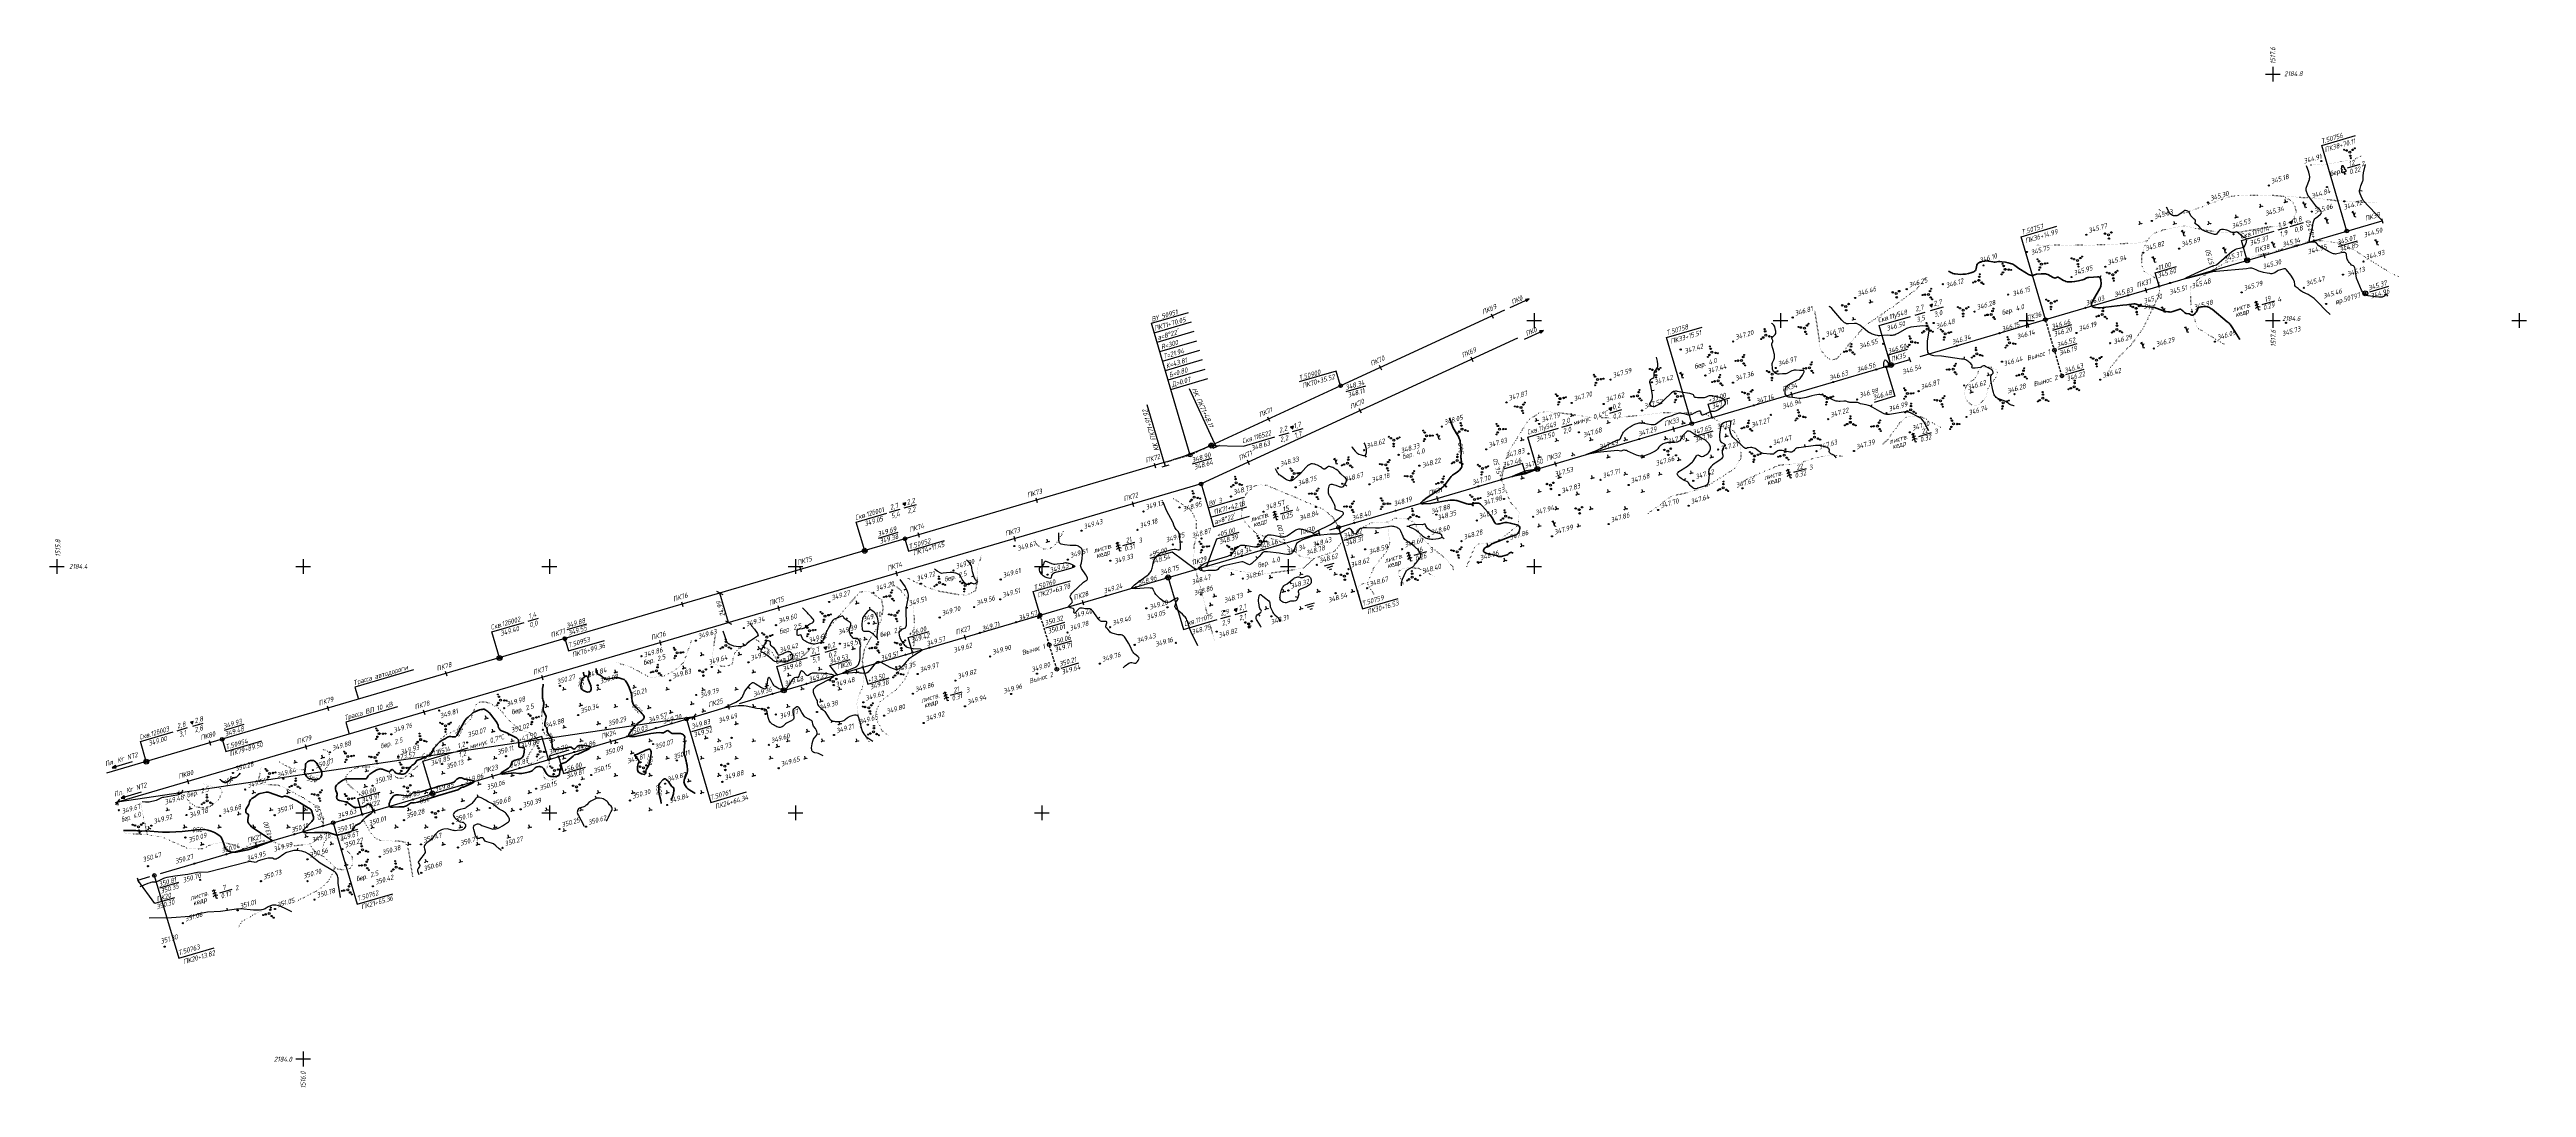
# Model space of a CAD drawing. Extents: x 1515794 to 1517806, y 2183977 to 2184820.
import ezdxf
from ezdxf.enums import TextEntityAlignment as Align

# ---------------------------------------------------------------- set-up
doc = ezdxf.new("R2010")
doc.units = 0
doc.header["$PDMODE"] = 34
doc.linetypes.add('ИИDot', pattern=[1, 0, -1])
doc.linetypes.add('ИИHidden', pattern=[3, 2, -1])
for name, color, linetype, lineweight in [('ИИ_БОЛОТО_025', 3, 'Continuous', 25), ('ИИ_ГЕОПУНКТ_025', 7, 'Continuous', 25), ('ИИ_ГЕОСЕТКА_025', 3, 'Continuous', 25), ('ИИ_КОНТУР_025', 7, 'ИИDot', 25), ('ИИ_ОТМЕТКА_025', 7, 'Continuous', 25), ('ИИ_ПИКЕТАЖ_025', 7, 'Continuous', 25), ('ИИ_РАЗМЕР_025', 7, 'Continuous', 25), ('ИИ_РЕЛЬЕФ_025', 34, 'Continuous', 25), ('ИИ_РЕЛЬЕФ_050', 34, 'Continuous', 50), ('ИИ_СКВАЖИНА_025', 7, 'Continuous', 25), ('ИИ_ТЕКСТ_025', 7, 'Continuous', 25), ('ИИ_ТРАССА_АД_025', 1, 'Continuous', 25), ('ИИ_ТРАССА_ЛЭП_025', 7, 'Continuous', 25), ('ИИ_ТРАССА_ТРУБ_025', 7, 'Continuous', 25), ('ИИ_УГОДЬЯ_025', 7, 'Continuous', 25)]:
    doc.layers.add(name, color=color, linetype=linetype, lineweight=lineweight)
doc.styles.add('VNIPISIMPLEXCUR', font='simplex.shx', dxfattribs={"width": 0.8, "oblique": 15})
doc.dimstyles.new('ИИ-2000-м-dm', dxfattribs={"dimscale": 2, "dimtxt": 2.5, "dimasz": 2, "dimexe": 1.25, "dimexo": 0, "dimgap": 1, "dimtad": 1, "dimtoh": 1, "dimzin": 1, "dimdsep": 46, "dimtxsty": 'VNIPISIMPLEXCUR', "dimblk": 'OBLIQUE', "dimcen": 2.5, "dimaunit": 1, "dimazin": 0, "dimtfac": 1, "dimtmove": 1, "dimatfit": 2, "dimfxl": 1, "dimarcsym": 0})

# ---------------------------------------------------------------- blocks, each defined once
blk = doc.blocks.new('ИИ053952')
at = {"linetype": 'Continuous', "lineweight": 25}
h = blk.add_hatch(color=0, dxfattribs=at)
edge = h.paths.add_edge_path()
edge.add_arc((-1.3, 2.1), 0.2, 0, 360)
h = blk.add_hatch(color=0, dxfattribs=at)
edge = h.paths.add_edge_path()
edge.add_arc((-0.8, 1.3), 0.3, 0, 360)
h = blk.add_hatch(color=0, dxfattribs=at)
edge = h.paths.add_edge_path()
edge.add_arc((1.5, 0), 0.3, 0, 360)
h = blk.add_hatch(color=0, dxfattribs=at)
edge = h.paths.add_edge_path()
edge.add_arc((2.5, 0.1), 0.2, 0, 360)
h = blk.add_hatch(color=0, dxfattribs=at)
edge = h.paths.add_edge_path()
edge.add_arc((-1.2, -2.2), 0.2, 0, 360)
h = blk.add_hatch(color=0, dxfattribs=at)
edge = h.paths.add_edge_path()
edge.add_arc((-0.7, -1.3), 0.3, 0, 360)
at = {"color": 0, "linetype": 'Continuous', "lineweight": 25}
for centre, radius in [((-1.3, 2.1), 0.2), ((-0.8, 1.3), 0.3), ((0, 0), 0.4), ((1.5, 0), 0.3), ((2.5, 0.1), 0.2), ((-1.2, -2.2), 0.2), ((-0.7, -1.3), 0.3)]:
    blk.add_circle(centre, radius, dxfattribs=at)
blk = doc.blocks.new('ИИ05407')
at = {"linetype": 'Continuous', "lineweight": 25}
h = blk.add_hatch(color=0, dxfattribs=at)
edge = h.paths.add_edge_path()
edge.add_arc((-0.5, 0.1), 0.1, 0, 360)
h = blk.add_hatch(color=0, dxfattribs=at)
edge = h.paths.add_edge_path()
edge.add_arc((0.5, 0.1), 0.1, 0, 360)
at = {"color": 0, "linetype": 'Continuous', "lineweight": 25}
blk.add_lwpolyline([(0, 0), (0, 1.2)], dxfattribs=at)
for centre in [(-0.5, 0.1), (0.5, 0.1)]:
    blk.add_circle(centre, 0.1, dxfattribs=at)
blk = doc.blocks.new('PICKET')
at = {"color": 0, "linetype": 'Continuous', "lineweight": 25}
for p, q in [((-0.23, 0), (0.23, 0)), ((0, 0.23), (0, -0.23))]:
    blk.add_line(p, q, dxfattribs=at)
blk.add_circle((0, 0), 0.23, dxfattribs=at)
at = {"color": 0, "linetype": 'Continuous', "style": 'VNIPISIMPLEXCUR', "oblique": 15, "width": 0.8}
blk.add_attdef('OTMETKA', (1.25, 0.3), '', height=2, dxfattribs=at)
at = {"color": 8, "linetype": 'Continuous', "style": 'VNIPISIMPLEXCUR', "oblique": 15, "width": 0.8, "flags": 1}
blk.add_attdef('NOMER', (1.25, -2.7), '', height=2, dxfattribs=at)
blk = doc.blocks.new('ИИ053672А')
at = {"color": 0, "linetype": 'Continuous'}
for points in [[(1, 0.9), (0, 1.5), (-1, 0.9)], [(0.8, 2), (0, 2.5), (-0.8, 2)], [(0.7, 3.1), (0, 3.5), (-0.7, 3.1)], [(0, 3.5), (0, 0), (0.7, 0)]]:
    blk.add_lwpolyline(points, dxfattribs=at)
at = {"color": 0, "linetype": 'Continuous', "style": 'VNIPISIMPLEXCUR', "oblique": 15, "width": 0.8}
blk.add_attdef('RACE2', text='', height=2, dxfattribs=at).set_placement((-2, 1.2), align=Align.TOP_RIGHT)
blk.add_attdef('RACE1', text='', height=2, dxfattribs=at).set_placement((-2, 2.2), align=Align.RIGHT)
blk.add_attdef('HEIGHT', (2, 2.2), '', height=2, dxfattribs=at)
blk.add_attdef('THICKNESS', text='', height=2, dxfattribs=at).set_placement((2, 1.2), align=Align.TOP_LEFT)
blk.add_attdef('DISTANCE', text='', height=2, dxfattribs=at).set_placement((8.5, 1.8), align=Align.MIDDLE_LEFT)
blk = doc.blocks.new('ИИ053951')
at = {"linetype": 'Continuous', "lineweight": 25}
h = blk.add_hatch(color=0, dxfattribs=at)
edge = h.paths.add_edge_path()
edge.add_arc((-1.4, 0.5), 0.3, 0, 360)
h = blk.add_hatch(color=0, dxfattribs=at)
edge = h.paths.add_edge_path()
edge.add_arc((1.2, 1), 0.3, 0, 360)
h = blk.add_hatch(color=0, dxfattribs=at)
edge = h.paths.add_edge_path()
edge.add_arc((0.2, -1.5), 0.3, 0, 360)
at = {"color": 0, "linetype": 'Continuous', "lineweight": 25}
for centre, radius in [((-1.4, 0.5), 0.3), ((0, 0), 0.4), ((1.2, 1), 0.3), ((0.2, -1.5), 0.3)]:
    blk.add_circle(centre, radius, dxfattribs=at)
blk = doc.blocks.new('ИИ05383')
at = {"color": 0, "linetype": 'Continuous', "lineweight": 25}
for points in [[(0, 1.7), (-0.6, 2.3)], [(0.5, 0), (0, 0), (0, 2.5)], [(0, 0.8), (0.8, 1.7)]]:
    blk.add_lwpolyline(points, dxfattribs=at)
blk = doc.blocks.new('ИИ05468')
at = {"color": 0, "linetype": 'Continuous', "lineweight": 25}
for points in [[(-2, 1), (2, 1)], [(-1.25, 0), (1.25, 0)], [(-0.5, -1), (0.5, -1)]]:
    blk.add_lwpolyline(points, dxfattribs=at)
blk = doc.blocks.new('ИИ050052Р')
at = {"linetype": 'Continuous', "lineweight": 25}
h = blk.add_hatch(color=0, dxfattribs=at)
edge = h.paths.add_edge_path()
edge.add_arc((0, 0), 0.15, 0, 360)
at = {"color": 0, "linetype": 'Continuous', "lineweight": 25}
for radius in [0.75, 0.15]:
    blk.add_circle((0, 0), radius, dxfattribs=at)
at = {"color": 0, "linetype": 'Continuous', "style": 'VNIPISIMPLEXCUR', "oblique": 15, "width": 0.8}
for tag, p in [('NUMBER', (-2, -1)), ('STATIONING', (-2, -4.4)), ('ALPHA', (-2, -7.8))]:
    blk.add_attdef(tag, text='', height=2, dxfattribs=at).set_placement(p, align=Align.RIGHT)
for tag, p in [('CENTRE', (1.45, 0.7)), ('HEIGHT', (1.45, -2.7))]:
    blk.add_attdef(tag, p, '', height=2, dxfattribs=at)
at = {"color": 253, "linetype": 'Continuous', "style": 'VNIPISIMPLEXCUR', "oblique": 15, "width": 0.8, "flags": 1}
blk.add_attdef('NOTE', text='', height=1.6, dxfattribs=at).set_placement((-2, -10.8), align=Align.RIGHT)
blk = doc.blocks.new('ИИ15001')
at = {"color": 0, "linetype": 'Continuous', "lineweight": 25}
blk.add_lwpolyline([(0, 1), (0, -1)], dxfattribs=at)
at = {"color": 0, "linetype": 'Continuous', "lineweight": 25, "style": 'VNIPISIMPLEXCUR', "oblique": 15, "width": 0.8}
blk.add_attdef('STATIONING', text='', height=2, dxfattribs=at).set_placement((0, 2), align=Align.CENTER)
at = {"color": 7, "linetype": 'Continuous', "lineweight": 25, "style": 'VNIPISIMPLEXCUR', "oblique": 15, "width": 0.8}
blk.add_attdef('HEIGHT', text='', height=2, dxfattribs=at).set_placement((0, -2), align=Align.TOP_CENTER)
blk = doc.blocks.new('ИИ15004')
at = {"color": 0, "linetype": 'Continuous', "lineweight": 25}
for points in [[(-1.5, 1.5), (1.5, 1.5)], [(0, 0), (0, 1.5)]]:
    blk.add_lwpolyline(points, dxfattribs=at)
at = {"color": 0, "style": 'VNIPISIMPLEXCUR', "oblique": 15, "width": 0.8}
blk.add_attdef('STATIONING', (1, 2.5), '', height=2, rotation=90, dxfattribs=at)
at = {"color": 7, "style": 'VNIPISIMPLEXCUR', "oblique": 15, "width": 0.8}
blk.add_attdef('HEIGHT', text='', height=2, dxfattribs=at).set_placement((0, -1.3), align=Align.TOP_CENTER)
blk = doc.blocks.new('ИИ15003')
at = {"linetype": 'Continuous'}
h = blk.add_hatch(color=0, dxfattribs=at)
edge = h.paths.add_edge_path()
edge.add_arc((0, 0), 0.15, 0, 360)
at = {"color": 0, "linetype": 'Continuous'}
for radius in [0.75, 0.15]:
    blk.add_circle((0, 0), radius, dxfattribs=at)
at = {"color": 253, "style": 'VNIPISIMPLEXCUR', "oblique": 15, "width": 0.8, "flags": 1}
blk.add_attdef('NOTE', text='', height=1.6, dxfattribs=at).set_placement((-1.75, -0.8), align=Align.RIGHT)
at = {"color": 0, "style": 'VNIPISIMPLEXCUR', "oblique": 15, "width": 0.8}
for tag, p in [('NUMBER', (1.75, -1)), ('HEIGHT', (1.75, -9)), ('CENTRE', (1.75, -5)), ('ALPHA', (1.75, -17)), ('STATIONING', (1.75, -13)), ('RADIUS', (1.75, -21)), ('CURVE', (1.75, -29)), ('TANGENT', (1.75, -25)), ('BISECTOR', (1.75, -33)), ('INCREMENT', (1.75, -37)), ('COMPOUND_TANGENT', (1.75, -41)), ('COMPOUND_CURVE', (1.75, -45)), ('COMPOUND_BISECTOR', (1.75, -49)), ('COMPOUND_INCR', (1.75, -53)), ('CURVE_LENGTH', (1.75, -57)), ('TANGENT_INCR', (1.75, -61)), ('RADIUS_INCR', (1.75, -65))]:
    blk.add_attdef(tag, p, '', height=2, dxfattribs=at)
blk = doc.blocks.new('*U15')
at = {"color": 0, "linetype": 'ByBlock', "lineweight": -2}
for points in [[(0, 27.8), (0, 55.8)], [(0, 55.8), (15.7, 55.8)], [(0, 51.8), (15.7, 51.8)], [(0, 47.8), (15.7, 47.8)], [(0, 43.8), (15.7, 43.8)], [(0, 39.8), (15.7, 39.8)], [(0, 35.8), (15.7, 35.8)], [(0, 31.8), (15.7, 31.8)], [(0, 27.8), (15.7, 27.8)], [(0, 0), (0, 27.8)]]:
    blk.add_lwpolyline(points, dxfattribs=at)
blk = doc.blocks.new('*U16')
at = {"color": 0, "linetype": 'ByBlock', "lineweight": -2}
for points in [[(0, 0), (0, -10.1)], [(0, -10.1), (0, -18.1)], [(0, -10.1), (15.2, -10.1)], [(0, -14.1), (15.2, -14.1)], [(0, -18.1), (15.2, -18.1)]]:
    blk.add_lwpolyline(points, dxfattribs=at)
blk = doc.blocks.new('ИИ15002')
at = {"linetype": 'Continuous', "lineweight": 25}
h = blk.add_hatch(color=0, dxfattribs=at)
edge = h.paths.add_edge_path()
edge.add_arc((0, 0), 0.3, 0, 360)
at = {"color": 0, "linetype": 'Continuous', "lineweight": 25}
blk.add_circle((0, 0), 0.3, dxfattribs=at)
at = {"color": 0, "linetype": 'Continuous', "style": 'VNIPISIMPLEXCUR', "oblique": 15, "width": 0.8}
blk.add_attdef('STATIONING', (1, 1.3), '', height=2, rotation=90, dxfattribs=at)
at = {"color": 7, "linetype": 'Continuous', "style": 'VNIPISIMPLEXCUR', "oblique": 15, "width": 0.8}
blk.add_attdef('HEIGHT', text='', height=2, dxfattribs=at).set_placement((0, -1.3), align=Align.TOP_CENTER)
blk = doc.blocks.new('ИИ25001')
at = {"linetype": 'Continuous'}
h = blk.add_hatch(color=0, dxfattribs=at)
edge = h.paths.add_edge_path()
edge.add_arc((0, 0), 0.5, 0, 360)
at = {"color": 0, "linetype": 'Continuous'}
for radius in [1, 0.5]:
    blk.add_circle((0, 0), radius, dxfattribs=at)
at = {"color": 253, "style": 'VNIPISIMPLEXCUR', "oblique": 15, "width": 0.8, "flags": 1}
for tag, p in [('DATE', (-2.5, -0.8)), ('NOTE2', (-2.5, -5.6)), ('NOTE1', (-2.5, -3.2))]:
    blk.add_attdef(tag, text='', height=1.6, dxfattribs=at).set_placement(p, align=Align.RIGHT)
at = {"color": 0, "style": 'VNIPISIMPLEXCUR', "oblique": 15, "width": 0.8}
for tag, p in [('NUMBER', (2, 0.7)), ('STS', (14.2, 0.7)), ('TFS', (19.1, -1)), ('EGWL', (38.3, 0.7)), ('HEIGHT', (2, -2.7)), ('FS', (14.2, -2.7)), ('AGWL', (36.6, -2.7))]:
    blk.add_attdef(tag, p, '', height=2, dxfattribs=at)
blk = doc.blocks.new('ИИ050117Р')
at = {"color": 0, "linetype": 'Continuous', "lineweight": 25}
for points in [[(-0.7, -0.7), (0.7, 0.7)], [(-0.7, 0.7), (0.7, -0.7)]]:
    blk.add_lwpolyline(points, dxfattribs=at)
blk.add_circle((0, 0), 1, dxfattribs=at)
at = {"color": 0, "linetype": 'Continuous', "style": 'VNIPISIMPLEXCUR', "oblique": 15, "width": 0.8}
blk.add_attdef('NUMBER', text='', height=2, dxfattribs=at).set_placement((-2.2, -1), align=Align.RIGHT)
for tag, p in [('CENTRE', (1.7, 0.7)), ('HEIGHT', (1.7, -2.7))]:
    blk.add_attdef(tag, p, '', height=2, dxfattribs=at)
at = {"color": 253, "linetype": 'Continuous', "style": 'VNIPISIMPLEXCUR', "oblique": 15, "width": 0.8, "flags": 1}
blk.add_attdef('NOTE', text='', height=1.6, dxfattribs=at).set_placement((-2.2, -4), align=Align.RIGHT)
blk = doc.blocks.new('ИИ053296')
at = {"color": 0, "linetype": 'Continuous', "lineweight": 25}
blk.add_lwpolyline([(0, 0), (1, 0)], dxfattribs=at)
blk = doc.blocks.new('ИИ15008')
at = {"linetype": 'Continuous', "lineweight": 25}
blk.add_hatch(color=0, dxfattribs=at).paths.add_polyline_path([(0, 0), (1.5, -0.5), (1.5, 0.5)])
at = {"color": 0, "linetype": 'Continuous', "lineweight": 25}
blk.add_lwpolyline([(0, 0), (1.5, -0.5), (1.5, 0.5)], close=True, dxfattribs=at)
blk.add_lwpolyline([(8.5, 0), (0, 0)], dxfattribs=at)
blk = doc.blocks.new('_Oblique')
at = {"color": 0, "linetype": 'ByBlock', "lineweight": -2}
blk.add_line((-0.5, -0.5), (0.5, 0.5), dxfattribs=at)
blk = doc.blocks.new('*D22')
at = {"layer": 'Defpoints', "color": 0, "transparency": 16777216}
for p in [(1516317.6, 2184278), (1515849.2, 2184208.7), (1515849.2, 2184208.7)]:
    blk.add_point(p, dxfattribs=at)
at = {"layer": 'ИИ_РАЗМЕР_025', "color": 0, "lineweight": -2, "transparency": 16777216}
for p, q in [((1516317.6, 2184278), (1515849.2, 2184208.7)), ((1516317.6, 2184278), (1516318, 2184275.5)), ((1515849.2, 2184208.7), (1515849.5, 2184206.2))]:
    blk.add_line(p, q, dxfattribs=at)
at = {"layer": 'ИИ_РАЗМЕР_025', "color": 0, "lineweight": -2, "transparency": 16777216, "xscale": 4, "yscale": 4, "zscale": 4}
for p, rotation in [((1516317.6, 2184278), 8.413670547360681), ((1515849.2, 2184208.7), 188.4136705473607)]:
    blk.add_blockref('_Oblique', p, dxfattribs=dict(at, rotation=rotation))
at = {"layer": 'ИИ_РАЗМЕР_025', "color": 0, "transparency": 16777216, "insert": (1516083, 2184246.3), "char_height": 4, "attachment_point": 5, "rotation": 8.4137, "style": 'VNIPISIMPLEXCUR'}
blk.add_mtext('473.57', dxfattribs=at)
blk = doc.blocks.new('*D23')
at = {"layer": 'Defpoints', "color": 0, "transparency": 16777216}
for p in [(1516338.6, 2184378.5), (1516338.6, 2184378.5), (1516345.6, 2184354.5)]:
    blk.add_point(p, dxfattribs=at)
at = {"layer": 'ИИ_РАЗМЕР_025', "color": 0, "lineweight": -2, "transparency": 16777216}
for p, q in [((1516338.6, 2184378.5), (1516336.2, 2184377.8)), ((1516345.6, 2184354.5), (1516338.6, 2184378.5)), ((1516345.6, 2184354.5), (1516343.2, 2184353.8))]:
    blk.add_line(p, q, dxfattribs=at)
at = {"layer": 'ИИ_РАЗМЕР_025', "color": 0, "lineweight": -2, "transparency": 16777216, "xscale": 4, "yscale": 4, "zscale": 4}
for p, rotation in [((1516338.6, 2184378.5), 106.3647211673737), ((1516345.6, 2184354.5), 286.3647211673737)]:
    blk.add_blockref('_Oblique', p, dxfattribs=dict(at, rotation=rotation))
at = {"layer": 'ИИ_РАЗМЕР_025', "color": 0, "transparency": 16777216, "insert": (1516339.2, 2184365.6), "char_height": 4, "attachment_point": 5, "rotation": 106.3647, "style": 'VNIPISIMPLEXCUR'}
blk.add_mtext('24.99', dxfattribs=at)
blk = doc.blocks.new('ИИ05012')
at = {"color": 0, "linetype": 'Continuous', "flags": 128}
for points in [[(-3, 0), (3, 0)], [(0, 3), (0, -3)]]:
    blk.add_lwpolyline(points, dxfattribs=at)
blk = doc.blocks.new('ИИ053671А')
at = {"color": 0, "linetype": 'Continuous'}
blk.add_lwpolyline([(0, 0.9), (0.1, 0.9), (0.3, 0.9), (0.5, 0.9), (0.6, 0.9), (0.7, 0.9), (0.8, 0.9), (0.9, 1), (1, 1.1), (1, 1.2), (1, 1.2), (1, 1.3), (1, 1.4), (0.9, 1.4), (0.9, 1.5), (0.8, 1.6), (0.7, 1.7), (0.6, 1.8), (0.6, 1.8), (0.5, 1.9), (0.5, 1.9), (0.5, 2), (0.5, 2), (0.5, 2), (0.5, 2), (0.6, 2.1), (0.7, 2.2), (0.7, 2.3), (0.7, 2.4), (0.7, 2.4), (0.7, 2.5), (0.7, 2.6), (0.6, 2.6), (0.6, 2.6), (0.5, 2.7), (0.5, 2.7), (0.4, 2.8), (0.4, 2.8), (0.3, 2.8), (0.3, 2.8), (0.3, 2.8), (0.3, 2.9), (0.3, 2.9), (0.4, 2.9), (0.4, 3), (0.4, 3), (0.4, 3.1), (0.4, 3.2), (0.4, 3.2), (0.4, 3.3), (0.3, 3.4), (0.3, 3.4), (0.2, 3.4), (0.2, 3.5), (0.1, 3.5), (0.1, 3.5), (0, 3.5), (-0.1, 3.5), (-0.1, 3.5), (-0.2, 3.5), (-0.2, 3.4), (-0.3, 3.4), (-0.3, 3.4), (-0.4, 3.3), (-0.4, 3.2), (-0.4, 3.2), (-0.4, 3.1), (-0.4, 3), (-0.4, 3), (-0.4, 2.9), (-0.3, 2.9), (-0.3, 2.9), (-0.3, 2.8), (-0.3, 2.8), (-0.3, 2.8), (-0.4, 2.8), (-0.4, 2.8), (-0.5, 2.7), (-0.5, 2.7), (-0.6, 2.6), (-0.6, 2.6), (-0.7, 2.6), (-0.7, 2.5), (-0.7, 2.4), (-0.7, 2.4), (-0.7, 2.3), (-0.7, 2.2), (-0.6, 2.1), (-0.5, 2), (-0.5, 2), (-0.5, 2), (-0.5, 2), (-0.5, 1.9), (-0.5, 1.9), (-0.6, 1.8), (-0.6, 1.8), (-0.7, 1.7), (-0.8, 1.6), (-0.9, 1.5), (-0.9, 1.4), (-1, 1.4), (-1, 1.3), (-1, 1.2), (-1, 1.2), (-1, 1.1), (-0.9, 1), (-0.8, 0.9), (-0.7, 0.9), (-0.6, 0.9), (-0.5, 0.9), (-0.3, 0.9), (-0.1, 0.9)], close=True, dxfattribs=at)
blk.add_lwpolyline([(0, 0.9), (0, 0), (0.7, 0)], dxfattribs=at)
at = {"color": 0, "linetype": 'Continuous', "style": 'VNIPISIMPLEXCUR', "oblique": 15, "width": 0.8}
blk.add_attdef('RACE2', text='', height=2, dxfattribs=at).set_placement((-2, 1.2), align=Align.TOP_RIGHT)
blk.add_attdef('RACE1', text='', height=2, dxfattribs=at).set_placement((-2, 2.2), align=Align.RIGHT)
blk.add_attdef('HEIGHT', (2, 2.2), '', height=2, dxfattribs=at)
blk.add_attdef('THICKNESS', text='', height=2, dxfattribs=at).set_placement((2, 1.2), align=Align.TOP_LEFT)
blk.add_attdef('DISTANCE', text='', height=2, dxfattribs=at).set_placement((8.5, 1.8), align=Align.MIDDLE_LEFT)
blk = doc.blocks.new('ИИ25002')
at = {"linetype": 'Continuous', "lineweight": 25}
blk.add_hatch(color=0, dxfattribs=at).paths.add_polyline_path([(0.6, 1), (-0.6, 1), (0, 0)])
at = {"color": 0, "linetype": 'Continuous', "lineweight": 25, "flags": 128}
blk.add_lwpolyline([(0.6, 1), (-0.6, 1), (0, 0)], close=True, dxfattribs=at)

msp = doc.modelspace()

# ---------------------------------------------------------------- linework, layer by layer
at = {"layer": 'ИИ_ГЕОПУНКТ_025'}
for points in [[(1517660.08, 2184672.54), (1517639.646, 2184742.099), (1517667.175, 2184750.186)], [(1517415.31, 2184600.62), (1517395.533, 2184667.944), (1517424.451, 2184676.439)], [(1517653.256, 2184660.144), (1517668.732, 2184664.69)], [(1517678.647, 2184623.197), (1517694.123, 2184627.743)], [(1517127.98, 2184516.17), (1517107.443, 2184586.079), (1517136.362, 2184594.574)], [(1517421.185, 2184592.02), (1517436.661, 2184596.566)], [(1517425.842, 2184576.738), (1517440.914, 2184581.165)], [(1516842.76, 2184546.92), (1516839.257, 2184558.846), (1516809.182, 2184550.011)], [(1517431.731, 2184555.954), (1517446.803, 2184560.381)], [(1516847.327, 2184542.186), (1516863.295, 2184546.877)], [(1517129.905, 2184505.624), (1517145.381, 2184510.171)], [(1516722.461, 2184483.46), (1516738.061, 2184488.043)], [(1516841.13, 2184431.86), (1516860.601, 2184365.577), (1516889.519, 2184374.072)], [(1516467.375, 2184423.197), (1516483.342, 2184427.887)], [(1516488.87, 2184422.6), (1516491.802, 2184412.618), (1516520.959, 2184421.183)], [(1516845.696, 2184421.573), (1516861.172, 2184426.119)], [(1516598.64, 2184360.59), (1516593.04, 2184379.655), (1516623.32, 2184388.55)], [(1516214.406, 2184348.916), (1516230.373, 2184353.606)], [(1516603.193, 2184350.349), (1516618.669, 2184354.895)], [(1516212.62, 2184341.48), (1516215.552, 2184331.498), (1516244.709, 2184340.063)], [(1516609.982, 2184335.545), (1516624.356, 2184339.768)], [(1516615.785, 2184317.548), (1516630.159, 2184321.771)], [(1515936.026, 2184267.176), (1515951.993, 2184271.866)], [(1516311.35, 2184276.16), (1516331.249, 2184208.422), (1516360.167, 2184216.917)], [(1516315.832, 2184266.16), (1516331.308, 2184270.707)], [(1515934.24, 2184259.74), (1515937.172, 2184249.758), (1515966.329, 2184258.323)], [(1516024.5, 2184191.85), (1516043.946, 2184125.654), (1516072.864, 2184134.149)], [(1516028.92, 2184182.062), (1516044.396, 2184186.608)], [(1515879.11, 2184149.14), (1515898.892, 2184081.801), (1515927.81, 2184090.296)], [(1515883.635, 2184138.993), (1515899.111, 2184143.539)]]:
    msp.add_lwpolyline(points, dxfattribs=at)
at = {"layer": 'ИИ_КОНТУР_025', "flags": 128}
for points in [[(1517630.417, 2184726.361), (1517640.716, 2184726.259), (1517665.872, 2184730.882), (1517673.138, 2184734.138)], [(1517608.472, 2184700.922), (1517615.976, 2184696.487), (1517617.772, 2184692.896), (1517618.935, 2184688.144), (1517617.138, 2184683.076), (1517614.496, 2184680.013), (1517609.318, 2184677.268), (1517597.693, 2184675.895), (1517572.846, 2184671.551), (1517561.326, 2184671.023), (1517544.734, 2184673.135), (1517528.431, 2184676.825), (1517521.54, 2184675.775), (1517510.51, 2184673.26), (1517503.182, 2184670.524), (1517498.815, 2184666.086), (1517495.928, 2184660.982), (1517493.21, 2184652), (1517493.489, 2184645.033), (1517495.534, 2184639.831), (1517500.74, 2184636.766), (1517505.761, 2184633.607), (1517507.248, 2184631.378), (1517507.804, 2184624.278), (1517507.246, 2184619.726), (1517494.348, 2184593.216), (1517488.977, 2184585.749), (1517484.073, 2184579.449), (1517474.368, 2184569.728), (1517467.595, 2184560.861), (1517464.75, 2184552.61)], [(1517507.555, 2184690.26), (1517508.553, 2184689.245), (1517513.721, 2184686.391), (1517521.251, 2184685.731), (1517529.903, 2184687.645), (1517556.672, 2184697.823), (1517566.712, 2184700.991), (1517574.572, 2184701.519), (1517599.067, 2184701.872), (1517608.472, 2184700.922), (1517628.269, 2184699.709), (1517641.088, 2184698.581), (1517658.1, 2184696.76), (1517678.75, 2184695.854), (1517684.358, 2184695.944)], [(1517498.096, 2184664.815), (1517491.994, 2184663.002), (1517460.718, 2184661.304), (1517414.823, 2184660.964), (1517408.181, 2184661.062)], [(1517702.031, 2184635.785), (1517695.283, 2184638.659), (1517666.344, 2184656.964), (1517652.602, 2184663.078), (1517641.171, 2184664.526), (1517632.027, 2184664.795), (1517595.206, 2184654.282), (1517561.673, 2184647.055), (1517539.975, 2184633.914), (1517532.742, 2184626.687), (1517533.4, 2184610.261), (1517538.66, 2184593.835), (1517560.348, 2184580.7)], [(1517227.732, 2184608.026), (1517230.646, 2184589.467), (1517232.349, 2184576.702), (1517236.607, 2184570.745), (1517241.717, 2184567.767), (1517245.751, 2184568.818), (1517249.719, 2184573.426), (1517269.395, 2184596.275), (1517291.964, 2184611.594), (1517310.274, 2184625.21), (1517318.091, 2184634.584)], [(1517000, 2184522.117), (1516999.574, 2184521.825), (1516995.064, 2184518.738), (1516978.973, 2184492.914), (1516975.072, 2184480.733), (1516973.396, 2184470.735), (1516980.436, 2184452.473), (1516987.75, 2184444.677), (1516987.262, 2184433.958), (1516972.147, 2184421.777), (1516966.242, 2184420.018), (1516954.736, 2184418.409), (1516951.037, 2184414.683), (1516945.878, 2184402.007), (1516944.644, 2184399.747)], [(1517092.702, 2184443.263), (1517111.603, 2184457.328), (1517136.958, 2184463.175), (1517150.124, 2184471.458), (1517162.801, 2184479.741), (1517168.165, 2184488.512), (1517167.677, 2184500.205), (1517162.801, 2184509.463), (1517147.198, 2184519.695), (1517137.934, 2184524.568), (1517104.289, 2184525.055), (1517084.785, 2184522.619), (1517062.355, 2184520.67), (1517047.727, 2184521.157), (1517030.174, 2184523.593), (1517009.692, 2184526.047), (1517004.042, 2184524.883), (1517000, 2184522.117)], [(1517330.181, 2184513.061), (1517314.364, 2184521.71), (1517303.136, 2184522.04), (1517296.861, 2184516.76), (1517286.624, 2184502.57), (1517283.03, 2184499.203)], [(1517250.026, 2184489.503), (1517241.711, 2184490.69), (1517228.171, 2184488.38), (1517215.953, 2184484.09), (1517198.45, 2184482.11), (1517172.336, 2184470.862), (1517165.07, 2184464.592), (1517165.021, 2184464.519)], [(1516740.207, 2184339.66), (1516731.131, 2184374.821), (1516723.47, 2184402.766), (1516723.803, 2184417.049), (1516725.797, 2184425.353), (1516725.797, 2184436.979), (1516721.476, 2184445.615), (1516711.171, 2184452.591), (1516707.108, 2184455.008)], [(1516594, 2184421.764), (1516596.415, 2184417.278), (1516600.801, 2184414.483), (1516605.489, 2184414.256), (1516609.875, 2184416.296), (1516613.051, 2184420.905), (1516617.824, 2184428.766)], [(1516844.67, 2184421.2), (1516854.895, 2184425.221), (1516858.523, 2184430.766), (1516863.645, 2184433.645), (1516868.127, 2184435.885), (1516881.475, 2184436.273)], [(1516869.658, 2184377.707), (1516864.414, 2184386.441), (1516869.992, 2184399.554), (1516880.085, 2184412.109), (1516882.787, 2184418.897), (1516881.475, 2184429.388), (1516881.475, 2184436.273), (1516886.724, 2184439.224), (1516895.582, 2184439.224), (1516903.128, 2184435.617), (1516907.721, 2184424.143), (1516918.22, 2184414.307), (1516927.407, 2184407.095), (1516933.64, 2184399.882), (1516934.378, 2184396.729)], [(1516550.892, 2184409.095), (1516548.156, 2184400.385), (1516547.491, 2184388.095), (1516546.162, 2184380.455), (1516539.513, 2184376.802), (1516532.201, 2184377.134), (1516515.248, 2184380.123), (1516501.952, 2184385.106), (1516489.845, 2184391.154)], [(1516723.47, 2184402.766), (1516734.018, 2184400.438), (1516744.324, 2184399.689), (1516762.486, 2184395.937), (1516778.159, 2184393.734), (1516812.212, 2184398.669), (1516820.72, 2184406.447)], [(1516918.708, 2184392.123), (1516916.58, 2184393.325), (1516907.065, 2184398.243), (1516897.511, 2184399.071), (1516892.958, 2184398.243), (1516890.217, 2184396.52), (1516889.677, 2184393.981), (1516893.614, 2184385.785), (1516893.84, 2184384.814)], [(1516335.356, 2184345.752), (1516334.268, 2184342.001), (1516332.638, 2184328.273), (1516333.407, 2184320.905), (1516340.374, 2184319.037), (1516342.894, 2184319.113), (1516345.018, 2184319.365), (1516346.746, 2184320.048), (1516348.402, 2184321.019), (1516349.158, 2184322.386), (1516349.194, 2184324.472), (1516350.526, 2184329.408), (1516351.678, 2184331.206), (1516360.429, 2184338.447), (1516363.777, 2184340.101), (1516367.234, 2184340.786), (1516368.889, 2184340.355), (1516370.041, 2184338.916), (1516371.157, 2184337.333), (1516372.417, 2184336.039), (1516374.109, 2184335.175), (1516376.629, 2184333.845), (1516380.99, 2184330.049), (1516385.435, 2184323.779), (1516392.233, 2184323.517), (1516403.475, 2184325.346), (1516407.658, 2184328.481), (1516423.868, 2184346.508), (1516438.537, 2184363.818), (1516452.394, 2184379.493), (1516459.714, 2184380.016), (1516469.649, 2184373.223), (1516470.957, 2184366.953), (1516469.911, 2184357.286), (1516455.881, 2184332.948), (1516454.12, 2184323.561), (1516455.294, 2184313.881), (1516454.707, 2184302.733), (1516451.478, 2184295.693), (1516449.716, 2184288.652), (1516451.779, 2184271.011), (1516459.412, 2184258.103), (1516459.63, 2184257.2)], [(1516476.918, 2184387.355), (1516483.669, 2184382.448), (1516495.969, 2184368.447), (1516496.301, 2184356.157), (1516495.969, 2184336.891), (1516493.637, 2184319.248), (1516488.319, 2184307.29), (1516481.671, 2184299.983), (1516468.698, 2184290.309), (1516465.374, 2184282.337), (1516465.042, 2184277.023), (1516470.028, 2184267.058), (1516475.84, 2184261.964)], [(1516864.414, 2184386.441), (1516861.134, 2184386.165), (1516857.825, 2184384.108), (1516856.318, 2184381.527), (1516857.395, 2184376.58), (1516858.929, 2184374.553)], [(1516254.761, 2184322.066), (1516265.567, 2184318.702), (1516281.634, 2184310.093), (1516291.646, 2184310.559), (1516302.124, 2184315.678), (1516309.575, 2184322.89), (1516315.53, 2184339.926)], [(1516089.044, 2184148.283), (1516085.71, 2184169.923), (1516084.199, 2184173.829), (1516082.791, 2184175.86), (1516079.351, 2184176.746), (1516068.326, 2184177.288), (1516061.686, 2184177.703), (1516058.531, 2184179.361), (1516054.838, 2184184.13), (1516050.517, 2184191.113), (1516048.194, 2184197.861), (1516047.566, 2184202.748), (1516047.798, 2184206.149), (1516048.494, 2184210.154), (1516048.353, 2184212.453), (1516047.625, 2184214.095), (1516040.102, 2184219.823), (1516035.938, 2184223.553), (1516034.824, 2184226.924), (1516035.065, 2184229.431), (1516036.586, 2184232.177), (1516038.908, 2184234.258), (1516042.164, 2184236.258), (1516046.706, 2184237.472), (1516055.802, 2184237.385), (1516062.473, 2184236.736), (1516066.952, 2184234.657), (1516073.623, 2184230.285), (1516076.178, 2184228.554), (1516078.517, 2184228.121), (1516081.246, 2184228.251), (1516084.365, 2184230.112), (1516088.999, 2184234.397), (1516097.71, 2184241.892), (1516103.13, 2184248.614), (1516109.807, 2184257.76), (1516112.666, 2184260.963), (1516115.611, 2184263.343), (1516128.115, 2184268.993), (1516132.202, 2184272.339), (1516136.146, 2184276.186), (1516138.066, 2184280.565), (1516140.491, 2184287.858), (1516142.461, 2184289.629), (1516144.824, 2184290.269), (1516148.566, 2184289.974), (1516153.342, 2184288.449), (1516159.16, 2184284.508), (1516162.016, 2184281.507), (1516167.734, 2184274.656), (1516174.191, 2184268.735), (1516177.096, 2184266.767), (1516181.675, 2184265.98), (1516185.472, 2184264.392), (1516188.033, 2184262.277), (1516189.51, 2184260.161), (1516188.771, 2184256.028), (1516182.812, 2184246.563), (1516181.68, 2184243.414), (1516181.581, 2184241.003), (1516182.96, 2184240.069), (1516185.718, 2184240.216), (1516195.101, 2184245.711), (1516196.928, 2184245.781), (1516198.475, 2184244.868), (1516199.6, 2184242.69), (1516199.811, 2184240.162), (1516198.123, 2184236.79), (1516195.311, 2184232.997), (1516194.96, 2184230.187), (1516196.014, 2184228.01), (1516198.756, 2184226.534), (1516202.341, 2184226.675), (1516206.208, 2184229.344), (1516210.004, 2184234.964), (1516210.355, 2184238.616), (1516208.81, 2184243.261), (1516201.147, 2184257.185), (1516196.507, 2184263.297), (1516194.74, 2184267.431), (1516193.955, 2184276.535), (1516194.429, 2184299.25), (1516194.723, 2184304.419)], [(1516015.597, 2184251.771), (1516017.182, 2184251.355), (1516019.876, 2184249.874), (1516021.089, 2184247.855), (1516021.291, 2184243.951), (1516020.078, 2184238.492), (1516018.259, 2184235.733), (1516013.88, 2184230.954), (1516009.704, 2184229.742), (1516007.01, 2184229.877), (1516004.854, 2184231.021), (1516003.17, 2184232.906), (1516001.89, 2184234.185), (1516000, 2184235.255)], [(1515965.872, 2184237.163), (1515965.512, 2184235.299), (1515963.77, 2184227.662), (1515964.586, 2184224.51), (1515967.524, 2184223.096), (1515970.461, 2184223.042), (1515979.332, 2184222.626), (1515983.18, 2184221.255), (1516000, 2184212.308)], [(1515980.632, 2184241.499), (1515984.644, 2184238.852), (1515991.452, 2184235.843), (1515996.362, 2184235.385), (1516000, 2184235.255)], [(1515868.184, 2184208.466), (1515869.454, 2184199.774), (1515873.365, 2184182.162)], [(1515899.127, 2184217.556), (1515902.195, 2184215.715), (1515904.952, 2184212.644), (1515908.025, 2184208.079), (1515914.174, 2184204.604), (1515920.477, 2184204.211), (1515924.967, 2184205.392), (1515928.985, 2184208.068), (1515931.9, 2184211.374), (1515933.318, 2184214.444), (1515934.106, 2184216.727), (1515933.633, 2184219.01), (1515931.9, 2184220.27), (1515929.3, 2184220.585), (1515919.689, 2184223.104), (1515919.317, 2184223.487)], [(1516000, 2184212.308), (1516008.962, 2184206.489), (1516013.201, 2184202.622), (1516014.951, 2184199.307), (1516016.426, 2184195.808), (1516016.057, 2184187.239), (1516015.228, 2184183.372), (1516012.829, 2184180.227), (1516008.859, 2184176.634), (1516005.288, 2184174.618)], [(1515854.569, 2184183.635), (1515873.365, 2184182.162), (1515885.348, 2184180.356), (1515907.544, 2184170.641), (1515918.532, 2184170.935), (1515925.554, 2184174.354), (1515934.916, 2184176.232), (1515942.644, 2184174.126), (1515951.622, 2184170.77), (1515958.168, 2184175.371), (1515967.247, 2184177.207), (1515974.21, 2184177.122), (1515977.634, 2184175.857), (1515985.038, 2184172.454), (1516000, 2184174.066)], [(1516000, 2184174.066), (1516005.288, 2184174.618), (1516007.627, 2184170.58), (1516010.137, 2184167.822), (1516016.409, 2184164.43), (1516022.557, 2184159.159), (1516025.129, 2184156.025), (1516025.191, 2184154.52), (1516023.874, 2184150.509), (1516019.791, 2184143.66), (1516012.705, 2184137.441), (1516000, 2184130.794)], [(1516025.129, 2184156.025), (1516028.583, 2184154.182), (1516033.044, 2184153.964), (1516036.852, 2184153.964), (1516038.647, 2184155.269), (1516040.116, 2184157.335), (1516040.388, 2184160.107), (1516039.899, 2184164.845), (1516036.091, 2184168.976), (1516034.35, 2184174.63), (1516032.065, 2184178.217), (1516027.332, 2184179.305), (1516023.742, 2184179.957), (1516018.955, 2184178.707), (1516017.105, 2184175.826), (1516015.691, 2184171.531), (1516015.395, 2184164.979)], [(1516000, 2184130.794), (1515993.946, 2184127.627), (1515973.331, 2184124.506), (1515950.217, 2184111.709), (1515947.336, 2184106.647)]]:
    msp.add_lwpolyline(points, dxfattribs=at)
for points in [[(1517354.227, 2184532.123), (1517357.794, 2184530.963), (1517361.195, 2184531.377), (1517363.85, 2184533.698), (1517366.753, 2184537.345), (1517368.495, 2184544.143), (1517370.072, 2184547.79), (1517372.892, 2184550.36), (1517375.632, 2184555.015), (1517376.379, 2184557.502), (1517374.969, 2184560.154), (1517370.904, 2184561.812), (1517366.258, 2184561.812), (1517363.158, 2184561.372), (1517360.95, 2184559.05), (1517359.846, 2184555.624), (1517357.29, 2184552.14), (1517354.384, 2184550.399), (1517352, 2184548.069), (1517350.083, 2184544.702), (1517349.502, 2184541.102), (1517350.315, 2184536.341), (1517352.698, 2184533.38)], [(1516761.992, 2184439.559), (1516773.803, 2184427.101), (1516797.325, 2184419.074), (1516810.221, 2184408.086), (1516820.72, 2184406.447), (1516837.78, 2184412.348), (1516844.67, 2184421.2), (1516841.13, 2184431.86), (1516836.274, 2184440.463), (1516827.609, 2184447.1), (1516818.095, 2184451.034), (1516799.722, 2184458.902), (1516782.99, 2184465.787), (1516777.745, 2184466.509), (1516772.819, 2184465.459), (1516766.257, 2184459.558), (1516762.976, 2184453.657)]]:
    msp.add_lwpolyline(points, close=True, dxfattribs=at)
at = {"layer": 'ИИ_ОТМЕТКА_025'}
for points, elevation in [([(1517289.751, 2184563.717), (1517287.658, 2184572.133), (1517303.315, 2184576.733)], 346.5), ([(1517285.749, 2184562.508), (1517292.846, 2184538.346), (1517276.13, 2184533.436)], 346.48), ([(1516992.668, 2184476.359), (1516990.475, 2184483.826), (1516974.957, 2184479.268)], 347.46), ([(1516433.819, 2184312.13), (1516427.798, 2184319.688), (1516444.473, 2184324.586)], 349.53), ([(1516200.992, 2184243.724), (1516200.213, 2184246.374), (1516216.153, 2184251.056)], 349.79)]:
    msp.add_lwpolyline(points, dxfattribs=dict(at, elevation=elevation))
at = {"layer": 'ИИ_ПИКЕТАЖ_025', "color": 1}
for p, q in [((1516699.506, 2184484.457), (1516685.682, 2184531.531)), ((1516740.491, 2184499.819), (1516719.943, 2184544.433))]:
    msp.add_line(p, q, dxfattribs=at)
at = {"layer": 'ИИ_ПИКЕТАЖ_025', "color": 4}
for points, elevation in [([(1517507.535, 2184627.718), (1517504.301, 2184638.728), (1517521.856, 2184643.885)], 345.6), ([(1517144.608, 2184521.057), (1517141.374, 2184532.067), (1517158.929, 2184537.224)], 347.11), ([(1516724.862, 2184397.688), (1516705.939, 2184411.825), (1516687.78, 2184406.49)], 348.54), ([(1516734.018, 2184400.438), (1516742.288, 2184422.563), (1516760.448, 2184427.898)], 348.39), ([(1516495.079, 2184330.155), (1516491.486, 2184342.385), (1516508.502, 2184347.384)], 349.42), ([(1516454.615, 2184318.243), (1516458.66, 2184304.472), (1516475.983, 2184309.56)], 349.38), ([(1516199.32, 2184243.232), (1516193.843, 2184261.874), (1516174.44, 2184256.174)], 349.8), ([(1516207.502, 2184245.637), (1516211.543, 2184231.883), (1516229.263, 2184237.088)], 349.81), ([(1516048.076, 2184198.779), (1516044.342, 2184211.493), (1516062.703, 2184216.886)], 349.91)]:
    msp.add_lwpolyline(points, dxfattribs=dict(at, elevation=elevation))
msp.add_lwpolyline([(1515895.431, 2184130.926), (1515879.574, 2184126.268), (1515865.848, 2184145.244)], dxfattribs=at)
at = {"layer": 'ИИ_РЕЛЬЕФ_025'}
for points, elevation in [([(1517693.447, 2184619.807), (1517692.655, 2184621.031), (1517692.106, 2184621.353), (1517691.546, 2184621.077), (1517690.347, 2184619.584), (1517689.422, 2184619.044), (1517688.792, 2184618.92), (1517688.017, 2184618.846), (1517686.123, 2184618.831), (1517682.765, 2184619.085), (1517679.332, 2184619.575), (1517677.306, 2184619.98), (1517675.703, 2184620.411), (1517675.116, 2184620.627), (1517674.183, 2184621.132), (1517673.627, 2184621.728), (1517672.689, 2184623.199), (1517671.965, 2184624.635), (1517668.025, 2184634.36), (1517666.817, 2184641.758), (1517666.596, 2184642.62), (1517666.34, 2184643.346), (1517666.043, 2184643.906), (1517665.425, 2184644.425), (1517664.73, 2184644.641), (1517664.008, 2184645.022), (1517663.402, 2184645.588), (1517662.738, 2184646.294), (1517662.057, 2184647.101), (1517661.401, 2184647.969), (1517660.809, 2184648.858), (1517660.323, 2184649.729), (1517660.112, 2184650.631), (1517659.723, 2184653.512), (1517659.458, 2184654.29), (1517658.992, 2184654.879), (1517658.428, 2184655.114), (1517657.73, 2184655.165), (1517656.921, 2184655.075), (1517651.968, 2184653.976), (1517650.95, 2184653.922), (1517649.975, 2184654.022), (1517649.18, 2184654.217), (1517648.374, 2184654.482), (1517646.733, 2184655.187), (1517645.061, 2184656.075), (1517637.435, 2184660.705), (1517635.398, 2184662.843), (1517634.677, 2184663.318), (1517633.798, 2184663.447), (1517632.91, 2184663.524), (1517632.013, 2184663.551), (1517630.355, 2184663.39), (1517629.734, 2184663.635), (1517629.597, 2184664.062), (1517629.579, 2184664.675), (1517629.663, 2184665.446), (1517630.058, 2184667.343), (1517632.112, 2184675.534), (1517632.848, 2184679.19), (1517633.079, 2184680.064), (1517633.35, 2184680.904), (1517633.674, 2184681.7), (1517634.061, 2184682.442), (1517634.742, 2184683.143), (1517636.398, 2184684.488), (1517638.76, 2184686.366), (1517639.256, 2184686.979), (1517639.461, 2184687.626), (1517639.354, 2184688.28), (1517639.001, 2184688.943), (1517638.461, 2184689.613), (1517637.042, 2184690.963), (1517635.547, 2184692.316), (1517634.912, 2184692.989), (1517628.543, 2184701.702), (1517626.943, 2184705.629), (1517626.986, 2184706.459), (1517627.167, 2184707.344), (1517627.45, 2184708.268), (1517629.646, 2184714.553), (1517629.858, 2184715.385), (1517629.967, 2184716.22), (1517629.943, 2184717.048), (1517629.82, 2184717.878), (1517629.275, 2184720.373), (1517627.345, 2184725.458)], 345), ([(1517688.584, 2184681.559), (1517673.379, 2184697.377), (1517671.628, 2184700.976), (1517670.966, 2184702.761), (1517670.684, 2184703.635), (1517670.496, 2184704.535), (1517670.456, 2184705.521), (1517670.568, 2184706.367), (1517670.803, 2184707.275), (1517671.504, 2184709.207), (1517673.184, 2184713.377), (1517673.383, 2184714.066), (1517673.456, 2184714.857), (1517673.364, 2184717.544), (1517673.722, 2184719.974), (1517675.359, 2184726.579)], 344.5), ([(1517646.608, 2184604.898), (1517642.834, 2184608.239), (1517636.925, 2184614.666), (1517633.662, 2184617.798), (1517628.616, 2184621.187), (1517624.364, 2184622.975), (1517623.618, 2184623.395), (1517622.924, 2184623.881), (1517621.698, 2184624.951), (1517620.508, 2184626.043), (1517619.721, 2184626.478), (1517618.981, 2184626.967), (1517618.298, 2184627.519), (1517617.943, 2184628.329), (1517617.747, 2184629.317), (1517617.45, 2184631.4), (1517616.549, 2184633.686), (1517614.68, 2184636.728), (1517611.073, 2184641.228), (1517610.401, 2184641.947), (1517609.783, 2184642.015), (1517608.995, 2184641.934), (1517608.089, 2184641.739), (1517606.137, 2184641.136), (1517604.356, 2184640.472), (1517603.595, 2184640.093), (1517601.567, 2184638.671), (1517600.822, 2184638.286), (1517599.965, 2184638.037), (1517599.196, 2184637.952), (1517598.343, 2184637.94), (1517597.423, 2184637.993), (1517595.448, 2184638.256), (1517592.394, 2184638.903), (1517589.625, 2184639.628), (1517588.697, 2184639.93), (1517586.932, 2184640.705), (1517584.476, 2184641.871), (1517583.699, 2184642.148), (1517582.938, 2184642.322), (1517582.035, 2184642.384), (1517581.176, 2184642.326), (1517578.676, 2184641.946), (1517553.878, 2184639.827), (1517552.009, 2184639.831), (1517530.183, 2184634.06), (1517529.095, 2184633.868), (1517528.727, 2184633.833), (1517528.488, 2184633.844), (1517528.387, 2184633.903), (1517528.432, 2184634.016), (1517528.621, 2184634.18), (1517528.946, 2184634.392), (1517529.961, 2184634.943), (1517539.857, 2184639.391), (1517549.862, 2184643.78), (1517552.118, 2184644.483), (1517554.112, 2184645.243), (1517566.668, 2184655.94), (1517568.085, 2184656.927), (1517569.42, 2184657.727), (1517570.446, 2184658.179), (1517571.474, 2184658.472), (1517575.219, 2184659.13), (1517575.968, 2184659.433), (1517576.604, 2184659.899), (1517577.194, 2184660.631), (1517577.719, 2184661.556), (1517578.157, 2184662.593), (1517578.487, 2184663.661), (1517578.687, 2184664.678), (1517578.737, 2184665.563), (1517578.613, 2184666.236), (1517578.148, 2184666.73), (1517577.478, 2184667.074), (1517576.678, 2184667.324), (1517575.93, 2184667.612), (1517571.951, 2184671.203), (1517571.207, 2184671.695), (1517570.511, 2184671.978), (1517568.759, 2184671.434), (1517567.793, 2184671.35), (1517567.033, 2184671.503), (1517566.212, 2184671.816), (1517563.56, 2184673.027), (1517562.674, 2184673.296), (1517559.957, 2184673.817), (1517559.054, 2184673.88), (1517558.192, 2184673.829), (1517557.395, 2184673.628), (1517556.665, 2184673.165), (1517555.998, 2184672.451), (1517554.772, 2184670.802), (1517554.17, 2184670.13), (1517553.545, 2184669.738), (1517552.609, 2184669.791), (1517551.672, 2184669.96), (1517550.735, 2184670.226), (1517544.381, 2184672.552), (1517543.614, 2184672.936), (1517542.934, 2184673.351), (1517542.185, 2184673.952), (1517541.564, 2184674.6), (1517539.922, 2184676.623), (1517537.205, 2184678.37), (1517536.721, 2184678.995), (1517536.798, 2184679.642), (1517537.027, 2184680.318), (1517537.213, 2184681.002), (1517536.846, 2184681.637), (1517536.195, 2184682.29), (1517534.594, 2184683.652), (1517533.923, 2184684.363), (1517533.438, 2184685.102), (1517532.202, 2184687.426), (1517531.711, 2184688.026), (1517530.925, 2184688.646), (1517530.042, 2184689.049), (1517529.138, 2184689.401), (1517528.505, 2184689.242), (1517527.79, 2184688.863), (1517527.012, 2184688.324), (1517523.661, 2184685.747), (1517522.858, 2184685.293), (1517522.109, 2184685.033), (1517521.159, 2184684.89), (1517520.238, 2184684.867), (1517519.341, 2184684.99), (1517518.465, 2184685.286), (1517517.607, 2184685.784), (1517517.091, 2184686.224), (1517516.588, 2184686.785), (1517516.097, 2184687.452), (1517515.142, 2184689.042), (1517513.64, 2184692.048)], 345.5), ([(1517389.775, 2184530.577), (1517389.587, 2184530.651), (1517387.006, 2184531.378), (1517386.273, 2184531.709), (1517385.526, 2184532.206), (1517383.63, 2184533.852), (1517381.755, 2184534.611), (1517377.866, 2184535.998), (1517376.967, 2184536.413), (1517376.131, 2184536.887), (1517375.376, 2184537.436), (1517374.721, 2184538.078), (1517374.195, 2184538.778), (1517373.741, 2184539.569), (1517373.35, 2184540.435), (1517373.016, 2184541.359), (1517372.485, 2184543.317), (1517371.277, 2184550.097), (1517371.034, 2184552.1), (1517370.976, 2184553.041), (1517370.975, 2184553.908), (1517371.043, 2184554.676), (1517371.191, 2184555.322), (1517371.712, 2184556.053), (1517372.392, 2184556.571), (1517372.831, 2184557.144), (1517372.879, 2184557.865), (1517372.651, 2184558.616), (1517372.368, 2184559.35), (1517371.801, 2184559.906), (1517371.019, 2184560.39), (1517366.623, 2184562.695), (1517365.755, 2184563.031), (1517364.944, 2184563.152), (1517364.249, 2184562.9), (1517363.595, 2184562.566), (1517362.927, 2184562.147), (1517362.143, 2184561.819), (1517360.278, 2184561.449), (1517358.05, 2184561.195), (1517357.038, 2184561.178), (1517356.221, 2184561.268), (1517355.693, 2184561.493), (1517355.558, 2184562.063), (1517355.719, 2184562.814), (1517355.648, 2184563.606), (1517355.25, 2184564.211), (1517354.645, 2184564.892), (1517353.891, 2184565.607), (1517353.049, 2184566.311), (1517352.177, 2184566.964), (1517351.334, 2184567.52), (1517350.58, 2184567.938), (1517349.72, 2184568.248), (1517348.879, 2184568.394), (1517347.21, 2184568.589), (1517330.848, 2184570.837), (1517324.563, 2184571.341), (1517323.625, 2184571.503), (1517322.761, 2184571.718), (1517321.985, 2184571.996), (1517321.314, 2184572.348), (1517320.763, 2184572.786), (1517320.282, 2184573.514), (1517319.867, 2184574.278), (1517319.624, 2184575.161), (1517319.493, 2184576.126), (1517319.376, 2184580.418), (1517319.376, 2184581.317), (1517319.58, 2184583.39), (1517320.836, 2184591.336), (1517320.884, 2184592.277), (1517320.853, 2184593.107), (1517320.729, 2184593.804), (1517320.496, 2184594.347), (1517319.771, 2184594.793), (1517318.96, 2184595.175), (1517318.079, 2184595.427), (1517315.627, 2184595.57), (1517305.8, 2184594.581), (1517302.443, 2184593.416), (1517295.477, 2184589.399), (1517293.972, 2184588.704), (1517293.087, 2184588.375), (1517292.271, 2184588.119), (1517291.498, 2184587.928), (1517290.745, 2184587.794), (1517289.986, 2184587.709), (1517289.122, 2184587.696), (1517286.592, 2184587.973), (1517280.559, 2184587.534), (1517279.773, 2184587.552), (1517278.862, 2184587.673), (1517277.348, 2184588.041), (1517274.102, 2184589.175), (1517273.266, 2184589.534), (1517272.4, 2184589.986), (1517271.044, 2184590.863), (1517268.898, 2184592.524), (1517264.497, 2184596.178), (1517262.887, 2184597.053), (1517261.878, 2184597.385), (1517261.145, 2184597.473), (1517260.263, 2184597.483), (1517255.164, 2184597.184), (1517254.318, 2184597.213), (1517253.633, 2184597.324), (1517252.784, 2184597.681), (1517252.15, 2184598.149), (1517250.976, 2184599.17), (1517249.89, 2184600.271), (1517241.858, 2184609.612), (1517239.943, 2184611.278), (1517239.739, 2184611.555)], 346.5), ([(1517320.672, 2184510.267), (1517316.154, 2184518.241), (1517314.588, 2184519.976), (1517314.041, 2184520.477), (1517313.344, 2184520.963), (1517311.9, 2184521.786), (1517305.671, 2184524.96), (1517304.815, 2184525.304), (1517303.983, 2184525.572), (1517303.18, 2184525.746), (1517302.199, 2184525.821), (1517301.26, 2184525.762), (1517288.472, 2184523.598), (1517287.596, 2184523.531), (1517286.792, 2184523.515), (1517286.073, 2184523.557), (1517285.008, 2184523.785), (1517284.137, 2184524.146), (1517280.836, 2184525.916), (1517274.954, 2184529.367), (1517273.322, 2184530.16), (1517272.523, 2184530.492), (1517271.551, 2184530.835), (1517269.652, 2184531.345), (1517264.994, 2184532.275), (1517263.483, 2184532.973), (1517262.562, 2184533.25), (1517261.737, 2184533.356), (1517259.643, 2184533.395), (1517256.475, 2184533.399), (1517255.7, 2184533.487), (1517255.03, 2184533.709), (1517254.523, 2184533.978), (1517253.817, 2184534.203), (1517253.161, 2184534.277), (1517251.496, 2184534.274), (1517248.458, 2184534.19), (1517247.393, 2184534.22), (1517246.339, 2184534.314), (1517245.32, 2184534.489), (1517244.461, 2184534.722), (1517242.635, 2184535.414), (1517235.268, 2184538.981), (1517234.499, 2184539.269), (1517233.795, 2184539.473), (1517232.851, 2184539.661), (1517232.047, 2184539.753), (1517231.295, 2184539.765), (1517229.61, 2184539.623), (1517228.061, 2184539.36), (1517225.426, 2184538.68), (1517220.843, 2184537.372), (1517216.6, 2184536.503), (1517215.836, 2184536.451), (1517215.013, 2184536.501), (1517211.824, 2184537.117), (1517207.758, 2184537.52), (1517206.823, 2184537.683), (1517205.987, 2184537.92), (1517205.283, 2184538.255), (1517204.743, 2184538.715), (1517204.286, 2184539.452), (1517203.966, 2184540.375), (1517203.783, 2184541.421), (1517203.738, 2184542.53), (1517203.882, 2184543.625), (1517204.42, 2184545.621), (1517204.839, 2184546.266), (1517205.404, 2184546.869), (1517206.091, 2184547.437), (1517206.877, 2184547.977), (1517208.656, 2184548.996), (1517212.399, 2184550.982), (1517213.238, 2184551.506), (1517214.685, 2184551.928), (1517215.415, 2184552.377), (1517215.961, 2184552.932), (1517216.613, 2184553.714), (1517217.987, 2184555.651), (1517218.586, 2184556.651), (1517219.045, 2184557.567), (1517219.303, 2184558.325), (1517219.299, 2184558.844), (1517218.639, 2184559.222), (1517215.496, 2184559.406), (1517212.854, 2184559.664), (1517211.962, 2184559.658), (1517211.057, 2184559.547), (1517210.24, 2184559.325), (1517209.385, 2184558.985), (1517205.204, 2184556.894), (1517204.516, 2184556.672), (1517203.532, 2184556.543), (1517201.81, 2184556.582), (1517198.924, 2184556.389), (1517198.002, 2184556.421), (1517197.151, 2184556.621), (1517196.356, 2184557.013), (1517195.577, 2184557.555), (1517194.861, 2184558.194), (1517194.259, 2184558.879), (1517193.817, 2184559.559), (1517193.638, 2184560.52), (1517193.525, 2184561.496), (1517193.326, 2184564.153), (1517193.382, 2184565.031), (1517193.6, 2184565.743), (1517194.682, 2184568.038), (1517194.957, 2184568.828), (1517195.082, 2184569.684), (1517195.134, 2184570.572), (1517195.123, 2184571.472), (1517195.057, 2184572.366), (1517194.946, 2184573.235), (1517194.258, 2184575.628), (1517193.716, 2184577.203), (1517192.981, 2184579.973), (1517192.925, 2184580.846), (1517193.708, 2184582.777), (1517193.914, 2184583.648), (1517193.591, 2184584.263), (1517193.204, 2184584.856), (1517192.932, 2184585.476), (1517193.188, 2184586.04), (1517193.74, 2184586.649), (1517195.188, 2184587.972), (1517195.813, 2184588.674), (1517196.192, 2184589.396), (1517196.322, 2184590.282), (1517196.268, 2184591.236), (1517196.089, 2184592.205), (1517195.342, 2184594.725), (1517195.08, 2184595.405), (1517194.711, 2184596.048), (1517194.15, 2184596.687), (1517193.605, 2184597.158), (1517192.971, 2184597.622), (1517192.768, 2184597.75)], 347), ([(1517245.314, 2184488.118), (1517245.081, 2184488.786), (1517244.552, 2184489.501), (1517243.814, 2184490.133), (1517242.913, 2184490.679), (1517241.076, 2184491.666), (1517240.341, 2184492.167), (1517239.861, 2184492.711), (1517239.699, 2184493.624), (1517239.735, 2184494.527), (1517239.681, 2184495.41), (1517239.248, 2184495.838), (1517238.643, 2184496.253), (1517237.895, 2184496.649), (1517237.035, 2184497.021), (1517235.098, 2184497.664), (1517233.075, 2184498.133), (1517232.106, 2184498.288), (1517231.262, 2184498.365), (1517230.388, 2184498.384), (1517228.569, 2184498.278), (1517214.87, 2184496.599), (1517213.965, 2184496.398), (1517213.14, 2184496.118), (1517212.264, 2184495.583), (1517211.544, 2184494.888), (1517210.868, 2184494.155), (1517210.12, 2184493.511), (1517209.187, 2184493.078), (1517208.431, 2184492.968), (1517207.565, 2184492.99), (1517206.612, 2184493.115), (1517201.392, 2184494.272), (1517200.424, 2184494.407), (1517199.537, 2184494.441), (1517198.756, 2184494.347), (1517197.866, 2184494.007), (1517197.071, 2184493.49), (1517195.017, 2184491.759), (1517194.362, 2184491.417), (1517193.452, 2184491.247), (1517191.725, 2184491.268), (1517186.082, 2184491.939), (1517185.191, 2184492.15), (1517184.338, 2184492.436), (1517183.47, 2184492.925), (1517182.617, 2184493.492), (1517181.786, 2184494.113), (1517180.204, 2184495.41), (1517179.416, 2184495.941), (1517178.616, 2184496.316), (1517177.664, 2184496.563), (1517176.69, 2184496.686), (1517175.732, 2184496.716), (1517174.001, 2184496.617), (1517173.173, 2184496.356), (1517172.439, 2184496.015), (1517171.591, 2184495.995), (1517171.027, 2184496.237), (1517170.405, 2184496.642), (1517169.736, 2184497.182), (1517168.297, 2184498.549), (1517164.579, 2184502.303), (1517161.828, 2184504.651), (1517161.215, 2184505.284), (1517160.692, 2184505.972), (1517160.259, 2184506.707), (1517159.886, 2184507.482), (1517159.572, 2184508.293), (1517159.314, 2184509.136), (1517159.11, 2184510.009), (1517158.96, 2184510.908), (1517158.94, 2184511.787), (1517159.057, 2184512.792), (1517159.66, 2184515.944), (1517159.751, 2184516.829), (1517159.691, 2184517.527), (1517159.421, 2184517.974), (1517158.879, 2184518.171), (1517158.099, 2184518.167), (1517157.153, 2184517.995), (1517156.116, 2184517.681), (1517155.06, 2184517.258), (1517154.058, 2184516.753), (1517153.183, 2184516.196), (1517152.508, 2184515.618), (1517151.984, 2184514.888), (1517151.614, 2184514.019), (1517151.356, 2184513.049), (1517150.402, 2184507.385), (1517150.391, 2184506.518), (1517150.534, 2184504.832), (1517150.669, 2184503.872), (1517150.868, 2184502.925), (1517151.147, 2184502.06), (1517151.522, 2184501.346), (1517152.344, 2184500.763), (1517154.25, 2184499.866), (1517154.783, 2184499.26), (1517154.762, 2184498.598), (1517154.428, 2184497.831), (1517152.849, 2184495.208), (1517152.563, 2184494.329), (1517152.539, 2184493.426), (1517152.686, 2184492.468), (1517153.118, 2184490.556), (1517153.214, 2184489.686), (1517153.106, 2184488.929), (1517152.605, 2184488.236), (1517152.029, 2184487.591), (1517150.648, 2184486.448), (1517146.915, 2184484.083), (1517146.214, 2184483.573), (1517144.835, 2184482.395), (1517143.42, 2184481.046), (1517142.799, 2184480.331), (1517142.285, 2184479.59), (1517141.915, 2184478.82), (1517141.735, 2184477.914), (1517141.702, 2184476.969), (1517141.979, 2184474.04), (1517141.836, 2184473.063), (1517141.456, 2184468.93), (1517141.265, 2184468.009), (1517140.977, 2184467.2), (1517140.564, 2184466.537), (1517139.903, 2184466.034), (1517139.167, 2184465.618), (1517138.301, 2184465.353), (1517136.475, 2184464.934), (1517135.61, 2184464.67), (1517134.75, 2184464.351), (1517132.993, 2184463.588), (1517132.133, 2184463.269), (1517131.314, 2184463.075), (1517130.553, 2184463.068), (1517129.673, 2184463.393), (1517128.847, 2184463.903), (1517127.351, 2184465.278), (1517126.779, 2184465.93), (1517125.235, 2184468.158), (1517124.661, 2184468.727), (1517124.004, 2184469.099), (1517122.59, 2184469.553), (1517121.823, 2184469.946), (1517119.282, 2184471.709), (1517118.334, 2184472.452), (1517117.466, 2184473.22), (1517116.756, 2184473.982), (1517116.283, 2184474.707), (1517116.124, 2184475.365), (1517116.329, 2184475.978), (1517116.838, 2184476.565), (1517117.57, 2184477.132), (1517120.263, 2184478.79), (1517121.05, 2184479.353), (1517124.634, 2184481.562), (1517128.611, 2184485.127), (1517129.214, 2184485.77), (1517129.757, 2184486.519), (1517131.759, 2184489.871), (1517132.262, 2184490.436), (1517132.792, 2184490.738), (1517133.495, 2184490.615), (1517134.235, 2184490.209), (1517135.001, 2184489.712), (1517135.777, 2184489.331), (1517136.55, 2184489.45), (1517137.435, 2184489.742), (1517138.379, 2184490.168), (1517139.326, 2184490.688), (1517140.221, 2184491.264), (1517141.009, 2184491.856), (1517141.634, 2184492.424), (1517142.236, 2184493.167), (1517142.687, 2184493.969), (1517142.996, 2184494.797), (1517143.168, 2184495.619), (1517143.187, 2184496.385), (1517143.097, 2184497.157), (1517142.889, 2184497.927), (1517142.594, 2184498.682), (1517142.232, 2184499.382), (1517141.76, 2184500.073), (1517140.037, 2184502.025), (1517139.328, 2184502.58), (1517138.547, 2184503.071), (1517129.917, 2184507.504), (1517129.111, 2184508.023), (1517127.495, 2184509.245), (1517126.689, 2184509.764), (1517125.887, 2184510.097), (1517125.09, 2184510.157), (1517124.353, 2184509.908), (1517123.575, 2184509.402), (1517122.782, 2184508.706), (1517122.002, 2184507.885), (1517120.581, 2184506.134), (1517119.527, 2184504.677), (1517119.093, 2184503.805), (1517118.799, 2184503.037), (1517118.456, 2184502.297), (1517117.852, 2184501.863), (1517117.097, 2184501.508), (1517116.235, 2184501.219), (1517114.356, 2184500.791), (1517113.45, 2184500.694), (1517111.42, 2184500.746), (1517109.307, 2184500.849), (1517108.298, 2184500.816), (1517107.361, 2184500.669), (1517106.456, 2184500.408), (1517105.581, 2184500.079), (1517104.739, 2184499.688), (1517103.934, 2184499.245), (1517103.168, 2184498.756), (1517102.443, 2184498.23), (1517101.833, 2184497.641), (1517101.301, 2184497), (1517100.307, 2184495.596), (1517099.717, 2184494.907), (1517098.983, 2184494.268), (1517098.33, 2184493.825), (1517096.722, 2184492.906), (1517093.881, 2184491.561), (1517091.048, 2184490.444), (1517089.454, 2184489.93), (1517088.81, 2184489.766), (1517087.721, 2184489.622), (1517085.965, 2184489.792), (1517085.011, 2184489.975), (1517083.11, 2184490.489), (1517075.671, 2184493.911), (1517074.853, 2184494.204), (1517074.1, 2184494.419), (1517073.426, 2184494.539), (1517072.518, 2184494.496), (1517071.748, 2184494.261), (1517071.045, 2184493.999), (1517070.336, 2184493.877), (1517067.775, 2184494.442), (1517051.119, 2184492.594), (1517042.786, 2184490.952), (1517042.296, 2184490.907), (1517042.103, 2184490.949), (1517042.246, 2184491.088), (1517042.69, 2184491.316), (1517050.719, 2184494.436), (1517066.494, 2184502.572), (1517067.263, 2184502.742), (1517068.038, 2184502.869), (1517068.8, 2184503.082), (1517069.529, 2184503.507), (1517070.022, 2184504.045), (1517070.45, 2184504.758), (1517072.108, 2184508.44), (1517072.661, 2184509.342), (1517073.332, 2184510.145), (1517074.636, 2184511.339), (1517076.166, 2184512.536), (1517077.872, 2184513.684), (1517079.7, 2184514.732), (1517080.643, 2184515.202), (1517081.602, 2184515.614), (1517084.464, 2184516.569), (1517085.341, 2184516.716), (1517086.258, 2184516.77), (1517087.207, 2184516.746), (1517089.174, 2184516.521), (1517095.108, 2184515.465), (1517096.027, 2184515.384), (1517096.908, 2184515.368), (1517097.743, 2184515.432), (1517098.524, 2184515.59), (1517104.949, 2184520.23), (1517105.741, 2184520.692), (1517106.64, 2184521.114), (1517108.44, 2184521.775), (1517112.042, 2184522.877), (1517113.67, 2184523.533), (1517115.284, 2184524.223), (1517116.112, 2184524.516), (1517116.968, 2184524.739), (1517117.862, 2184524.868), (1517118.719, 2184524.861), (1517119.612, 2184524.735), (1517121.475, 2184524.26), (1517123.389, 2184523.722), (1517124.345, 2184523.518), (1517125.29, 2184523.408), (1517126.218, 2184523.412), (1517127.185, 2184523.602), (1517128.202, 2184523.965), (1517130.281, 2184524.977), (1517132.241, 2184525.983), (1517133.111, 2184526.339), (1517133.871, 2184526.519), (1517134.496, 2184526.467), (1517135.042, 2184525.823), (1517135.741, 2184523.975), (1517136.287, 2184523.333), (1517136.935, 2184523.276), (1517137.754, 2184523.446), (1517138.701, 2184523.787), (1517143.764, 2184526.159), (1517144.525, 2184526.385), (1517145.538, 2184526.403), (1517146.381, 2184526.274), (1517147.359, 2184526.425), (1517148.003, 2184526.707), (1517149.66, 2184527.627), (1517151.55, 2184528.874), (1517153.361, 2184530.273), (1517154.139, 2184530.974), (1517154.78, 2184531.648), (1517155.244, 2184532.272), (1517155.493, 2184532.825), (1517155.382, 2184533.651), (1517155.16, 2184534.478), (1517154.596, 2184535.237), (1517153.906, 2184535.91), (1517153.242, 2184536.375), (1517152.415, 2184536.785), (1517151.473, 2184537.147), (1517149.426, 2184537.743), (1517145.621, 2184538.594), (1517144.703, 2184538.739), (1517143.803, 2184538.83), (1517142.929, 2184538.85), (1517142.089, 2184538.784), (1517141.3, 2184538.448), (1517139.771, 2184537.701), (1517138.955, 2184537.376), (1517138.055, 2184537.141), (1517137.152, 2184537.039), (1517134.956, 2184536.978), (1517132.67, 2184537.12), (1517131.653, 2184537.273), (1517130.806, 2184537.484), (1517130.194, 2184537.754), (1517129.828, 2184538.308), (1517129.729, 2184538.979), (1517129.337, 2184539.591), (1517128.812, 2184539.88), (1517128.113, 2184540.133), (1517126.316, 2184540.559), (1517119.066, 2184541.773), (1517116.474, 2184542.384), (1517115.586, 2184542.489), (1517114.666, 2184542.461), (1517113.703, 2184542.251), (1517113.04, 2184541.982), (1517112.338, 2184541.596), (1517111.604, 2184541.11), (1517110.059, 2184539.889), (1517106.831, 2184536.86), (1517103.005, 2184533.164), (1517101.687, 2184532.082), (1517101.097, 2184531.684), (1517099.075, 2184530.543), (1517098.183, 2184530.158), (1517097.357, 2184529.933), (1517096.591, 2184529.894), (1517095.665, 2184530.196), (1517094.797, 2184530.627), (1517094.26, 2184531.336), (1517094.237, 2184532.063), (1517094.505, 2184532.999), (1517095.865, 2184536.134), (1517096.106, 2184536.975), (1517096.156, 2184537.803), (1517096.042, 2184539.232), (1517094.643, 2184546.957), (1517094.17, 2184548.788), (1517093.998, 2184549.675), (1517093.951, 2184550.505), (1517094.094, 2184551.25), (1517094.595, 2184551.958), (1517095.387, 2184552.562), (1517096.272, 2184553.111), (1517097.049, 2184553.655), (1517097.522, 2184554.242), (1517097.473, 2184554.98), (1517097.343, 2184555.723), (1517097.31, 2184556.584), (1517097.563, 2184557.311), (1517098, 2184558.136), (1517099.694, 2184560.882), (1517100.144, 2184561.784), (1517100.416, 2184562.628), (1517100.503, 2184563.497), (1517100.451, 2184564.337), (1517100.057, 2184566.809), (1517099.271, 2184570.27)], 347.5), ([(1516851.717, 2184497.51), (1516852.239, 2184496.679), (1516853.158, 2184495.401), (1516854.547, 2184493.758), (1516855.26, 2184493.05), (1516855.997, 2184492.423), (1516856.763, 2184491.881), (1516857.568, 2184491.429), (1516859.359, 2184490.736), (1516860.316, 2184490.443), (1516861.239, 2184490.292), (1516862.052, 2184490.298), (1516862.685, 2184490.503), (1516863.161, 2184491.008), (1516863.493, 2184491.766), (1516863.707, 2184492.669), (1516863.828, 2184493.607), (1516863.883, 2184494.47), (1516863.827, 2184495.45), (1516863.626, 2184496.444), (1516863.051, 2184498.273), (1516862.764, 2184499.053), (1516862.435, 2184499.753), (1516861.958, 2184500.515), (1516861.955, 2184500.519)], 348.5), ([(1516892.246, 2184384.346), (1516892.262, 2184387.014), (1516892.414, 2184388.007), (1516892.665, 2184388.905), (1516893.005, 2184389.804), (1516895.745, 2184395.723), (1516896.172, 2184396.463), (1516896.717, 2184397.146), (1516897.325, 2184397.664), (1516898.065, 2184398.131), (1516901.274, 2184399.81), (1516901.875, 2184400.259), (1516902.435, 2184400.854), (1516902.872, 2184401.461), (1516903.672, 2184402.684), (1516904.263, 2184403.437), (1516906.923, 2184406.465), (1516907.439, 2184407.215), (1516907.806, 2184407.957), (1516907.978, 2184408.689), (1516907.902, 2184409.514), (1516907.678, 2184410.337), (1516907.272, 2184411.152), (1516906.759, 2184411.954), (1516905.607, 2184413.511), (1516905.065, 2184414.164), (1516904.451, 2184414.798), (1516903.072, 2184416.026), (1516900.18, 2184418.448), (1516898.574, 2184419.426), (1516896.939, 2184420.373), (1516896.194, 2184420.923), (1516894.801, 2184422.127), (1516894.285, 2184422.825), (1516893.838, 2184423.595), (1516893.444, 2184424.422), (1516891.709, 2184428.803), (1516891.009, 2184429.958), (1516890.501, 2184430.508), (1516889.96, 2184430.922), (1516889.317, 2184431.346), (1516888.582, 2184431.753), (1516887.765, 2184432.119), (1516886.877, 2184432.419), (1516885.928, 2184432.626), (1516885.155, 2184432.705), (1516884.312, 2184432.718), (1516882.454, 2184432.585), (1516874.215, 2184431.301), (1516871.179, 2184431.323), (1516863.834, 2184431.573), (1516861.937, 2184431.491), (1516861.06, 2184431.397), (1516860.241, 2184431.259), (1516859.486, 2184431.072), (1516858.804, 2184430.831), (1516857.916, 2184430.278), (1516857.166, 2184429.509), (1516855.388, 2184427.013), (1516854.836, 2184426.489), (1516854.245, 2184426.303), (1516853.667, 2184426.555), (1516853.131, 2184427.177), (1516851.521, 2184429.854), (1516850.89, 2184430.522), (1516850.193, 2184430.911), (1516849.5, 2184430.918), (1516848.741, 2184430.711), (1516847.929, 2184430.336), (1516846.189, 2184429.257), (1516843.467, 2184427.486), (1516842.577, 2184427.034), (1516841.714, 2184426.725), (1516840.772, 2184426.523), (1516839.831, 2184426.399), (1516837.951, 2184426.318), (1516834.193, 2184426.301), (1516824.182, 2184425.313), (1516822.577, 2184425.227), (1516821.684, 2184425.106), (1516820.652, 2184424.863), (1516816.336, 2184423.491), (1516813.221, 2184422.3), (1516811.172, 2184421.379), (1516809.284, 2184420.371), (1516808.438, 2184419.838), (1516807.676, 2184419.289), (1516807.014, 2184418.723), (1516806.59, 2184417.848), (1516804.758, 2184413.054), (1516804.332, 2184412.196), (1516803.847, 2184411.434), (1516803.286, 2184410.792), (1516802.633, 2184410.298), (1516801.881, 2184409.983), (1516801.036, 2184409.812), (1516800.113, 2184409.763), (1516799.127, 2184409.813), (1516797.025, 2184410.118), (1516792.702, 2184410.91), (1516783.353, 2184411.99), (1516782.412, 2184412.018), (1516781.538, 2184411.982), (1516780.745, 2184411.871), (1516780.046, 2184411.672), (1516779.135, 2184411.161), (1516778.415, 2184410.469), (1516776.585, 2184408.086), (1516774.306, 2184405.979), (1516771.224, 2184403.054), (1516770.508, 2184402.469), (1516769.831, 2184401.992), (1516769.203, 2184401.65), (1516768.633, 2184401.466), (1516766.833, 2184402.21), (1516764.207, 2184403.581), (1516763.339, 2184403.856), (1516762.565, 2184403.793), (1516747.883, 2184400.642), (1516746.329, 2184400.17), (1516745.667, 2184399.924), (1516745.093, 2184399.67), (1516744.179, 2184399.034), (1516743.06, 2184397.697), (1516742.306, 2184397.206), (1516741.584, 2184396.997), (1516740.76, 2184396.88), (1516739.858, 2184396.834), (1516734.998, 2184396.928), (1516733.135, 2184396.457), (1516732.205, 2184396.314), (1516731.279, 2184396.292), (1516730.357, 2184396.506), (1516729.32, 2184396.863), (1516728.345, 2184397.324), (1516727.607, 2184397.848), (1516727.282, 2184398.394), (1516727.424, 2184398.9), (1516727.891, 2184399.491), (1516728.594, 2184400.127), (1516730.343, 2184401.392), (1516731.953, 2184402.398), (1516732.835, 2184402.845), (1516737.423, 2184404.38), (1516751.089, 2184408.54), (1516752.65, 2184409.165), (1516753.315, 2184409.474), (1516753.891, 2184409.78), (1516754.372, 2184410.084), (1516755.126, 2184410.802), (1516755.512, 2184411.516), (1516755.769, 2184412.213), (1516756.139, 2184412.878), (1516757.198, 2184414.097), (1516757.779, 2184414.668), (1516759.774, 2184416.436), (1516760.595, 2184416.969), (1516761.666, 2184417.355), (1516762.336, 2184417.448), (1516763.137, 2184417.46), (1516765.051, 2184417.29), (1516772.864, 2184416.073), (1516773.848, 2184415.998), (1516774.738, 2184415.988), (1516775.512, 2184416.055), (1516776.15, 2184416.214), (1516776.975, 2184416.674), (1516777.58, 2184417.292), (1516779.508, 2184420.212), (1516780.831, 2184422.834), (1516781.316, 2184423.648), (1516781.909, 2184424.315), (1516782.546, 2184424.921), (1516783.227, 2184425.467), (1516783.917, 2184425.696), (1516784.686, 2184425.815), (1516785.524, 2184425.839), (1516786.422, 2184425.782), (1516788.354, 2184425.484), (1516794.483, 2184424.134), (1516795.443, 2184423.992), (1516797.046, 2184424.107), (1516798.042, 2184424.376), (1516798.646, 2184424.661), (1516799.336, 2184425.074), (1516805.418, 2184429.328), (1516806.299, 2184429.815), (1516807.141, 2184430.195), (1516807.931, 2184430.439), (1516808.894, 2184430.583), (1516809.834, 2184430.599), (1516810.755, 2184430.515), (1516811.66, 2184430.354), (1516814.316, 2184429.68), (1516816.846, 2184428.803), (1516820.141, 2184427.383), (1516820.49, 2184426.899), (1516822.799, 2184428.475), (1516834.511, 2184434.325), (1516836.869, 2184435.772), (1516840.613, 2184438.485), (1516843.153, 2184440.595), (1516844.399, 2184441.821), (1516844.823, 2184442.336), (1516845.087, 2184442.766), (1516845.172, 2184443.494), (1516844.719, 2184444.084), (1516844.149, 2184444.435), (1516843.26, 2184444.757), (1516839.936, 2184445.75), (1516839.026, 2184446.159), (1516838.424, 2184446.642), (1516838.265, 2184447.337), (1516838.203, 2184448.039), (1516838.201, 2184448.809), (1516838.088, 2184449.66), (1516837.831, 2184450.371), (1516837.074, 2184451.963), (1516834.706, 2184456.272), (1516834.248, 2184456.879), (1516833.76, 2184457.456), (1516833.331, 2184458.092), (1516833.054, 2184458.875), (1516832.94, 2184459.697), (1516832.879, 2184460.725), (1516832.883, 2184461.878), (1516832.965, 2184463.077), (1516833.137, 2184464.238), (1516833.412, 2184465.283), (1516833.803, 2184466.129), (1516834.323, 2184466.695), (1516834.951, 2184466.916), (1516835.771, 2184466.91), (1516836.737, 2184466.728), (1516838.915, 2184466.03), (1516842.095, 2184464.896), (1516842.943, 2184464.692), (1516843.606, 2184464.659), (1516844.402, 2184464.852), (1516844.972, 2184465.21), (1516845.489, 2184465.757), (1516845.947, 2184466.364), (1516846.44, 2184467.148), (1516846.902, 2184468.042), (1516847.267, 2184468.98), (1516847.47, 2184469.896), (1516847.443, 2184470.723), (1516847.154, 2184471.422), (1516846.637, 2184472.09), (1516845.953, 2184472.735), (1516842.804, 2184475.258), (1516841.272, 2184477.397), (1516840.546, 2184478.063), (1516839.134, 2184479.002), (1516837.337, 2184479.986), (1516836.377, 2184480.432), (1516835.419, 2184480.814), (1516834.498, 2184481.105), (1516833.646, 2184481.281), (1516832.897, 2184481.315), (1516832.099, 2184480.894), (1516829.843, 2184479.282), (1516829.163, 2184479.078), (1516828.477, 2184479.324), (1516827.86, 2184479.869), (1516827.201, 2184480.519), (1516826.392, 2184481.082), (1516823.872, 2184482.353), (1516822.889, 2184482.778), (1516821.875, 2184483.103), (1516820.854, 2184483.267), (1516819.848, 2184483.361), (1516818.882, 2184483.391), (1516818.153, 2184483.162), (1516817.424, 2184482.803), (1516816.696, 2184482.33), (1516815.967, 2184481.76), (1516814.51, 2184480.397), (1516810.141, 2184475.763), (1516804.929, 2184471.018), (1516804.215, 2184470.477), (1516803.53, 2184470.054), (1516802.882, 2184469.779), (1516802.025, 2184469.622), (1516801.231, 2184469.666), (1516800.447, 2184469.859), (1516799.623, 2184470.146), (1516798.836, 2184470.509), (1516798.021, 2184471.006), (1516794.049, 2184473.852), (1516793.425, 2184474.231), (1516792.811, 2184474.672), (1516792.218, 2184475.271), (1516791.745, 2184475.926), (1516790.697, 2184477.723), (1516789.916, 2184479.346)], 348.5), ([(1516726.63, 2184335.67), (1516721.226, 2184346.792), (1516720.021, 2184349.957), (1516718.268, 2184355.611), (1516717.891, 2184356.531), (1516717.456, 2184357.436), (1516716.953, 2184358.324), (1516716.412, 2184359.083), (1516715.755, 2184359.829), (1516714.194, 2184361.288), (1516710.048, 2184364.813), (1516709.382, 2184365.508), (1516708.832, 2184366.204), (1516708.421, 2184366.901), (1516708.177, 2184367.602), (1516708.294, 2184368.526), (1516708.572, 2184369.539), (1516708.957, 2184370.588), (1516709.467, 2184371.615), (1516710.44, 2184373.39), (1516710.657, 2184374.032), (1516710.561, 2184374.437), (1516710.174, 2184374.531), (1516709.567, 2184374.362), (1516708.781, 2184373.989), (1516704.702, 2184371.685), (1516703.66, 2184371.209), (1516702.695, 2184370.895), (1516701.849, 2184370.802), (1516700.082, 2184371.314), (1516699.212, 2184371.659), (1516698.389, 2184372.173), (1516696.088, 2184373.931), (1516695.365, 2184374.541), (1516693.97, 2184375.929), (1516692.717, 2184377.407), (1516691.696, 2184378.814), (1516691.254, 2184379.692), (1516690.549, 2184381.332), (1516690.145, 2184382.123), (1516689.601, 2184382.353), (1516688.93, 2184382.509), (1516688.147, 2184382.6), (1516686.307, 2184382.624), (1516676.519, 2184381.861), (1516673.391, 2184382.093), (1516672.907, 2184382.37), (1516673.118, 2184382.979), (1516673.83, 2184383.766), (1516675.223, 2184385.108), (1516678.857, 2184387.974), (1516685.482, 2184392.712), (1516686.904, 2184393.964), (1516687.536, 2184394.612), (1516688.106, 2184395.277), (1516688.605, 2184395.963), (1516689.105, 2184396.853), (1516689.483, 2184397.794), (1516689.765, 2184398.771), (1516690.152, 2184400.777), (1516690.479, 2184402.752), (1516690.686, 2184403.691), (1516690.959, 2184404.578), (1516691.323, 2184405.398), (1516691.817, 2184406.239), (1516692.383, 2184407.068), (1516693.639, 2184408.632), (1516694.911, 2184409.96), (1516695.497, 2184410.496), (1516696.02, 2184410.926), (1516696.703, 2184411.336), (1516697.951, 2184411.787), (1516705.818, 2184413.766), (1516707.527, 2184414.045), (1516708.671, 2184414.04), (1516710.833, 2184413.706), (1516711.713, 2184413.699), (1516712.367, 2184414.012), (1516712.661, 2184414.522), (1516712.79, 2184415.229), (1516712.791, 2184416.088), (1516712.563, 2184418.077), (1516712.284, 2184420.127), (1516711.866, 2184425.866), (1516711.693, 2184426.739), (1516711.428, 2184427.531), (1516710.966, 2184428.321), (1516710.376, 2184429), (1516709.1, 2184430.273), (1516708.558, 2184430.991), (1516708.101, 2184431.839), (1516707.346, 2184433.67), (1516706.625, 2184435.53), (1516701.225, 2184445.696), (1516698.502, 2184452.478)], 349), ([(1516666.154, 2184317.895), (1516667.638, 2184319.251), (1516670.711, 2184321.505), (1516671.477, 2184321.93), (1516672.24, 2184322.189), (1516673.229, 2184322.047), (1516675.202, 2184321.51), (1516676.08, 2184321.561), (1516676.867, 2184322.042), (1516677.676, 2184322.805), (1516678.386, 2184323.726), (1516678.875, 2184324.678), (1516679.019, 2184325.538), (1516678.738, 2184326.221), (1516678.107, 2184326.873), (1516675.459, 2184328.909), (1516674.702, 2184329.636), (1516674.212, 2184330.37), (1516673.775, 2184331.152), (1516671.885, 2184335.321), (1516670.32, 2184337.896), (1516668.241, 2184341.424), (1516667.712, 2184342.19), (1516667.177, 2184342.868), (1516666.633, 2184343.44), (1516666.08, 2184343.886), (1516665.266, 2184344.289), (1516664.435, 2184344.48), (1516661.916, 2184344.688), (1516658.044, 2184345.584), (1516657.161, 2184345.879), (1516656.38, 2184346.257), (1516655.58, 2184346.865), (1516654.91, 2184347.582), (1516653.65, 2184349.079), (1516653.009, 2184349.624), (1516652.418, 2184350.199), (1516651.95, 2184350.85), (1516651.968, 2184351.6), (1516652.614, 2184353.48), (1516652.834, 2184354.35), (1516652.714, 2184355), (1516652.226, 2184355.304), (1516651.478, 2184355.378), (1516649.549, 2184355.306), (1516648.541, 2184355.395), (1516647.619, 2184355.724), (1516647.027, 2184356.15), (1516646.437, 2184356.727), (1516645.848, 2184357.428), (1516644.672, 2184359.091), (1516642.307, 2184362.693), (1516641.709, 2184363.49), (1516641.108, 2184364.19), (1516640.502, 2184364.767), (1516639.891, 2184365.191), (1516638.969, 2184365.576), (1516638.037, 2184365.761), (1516637.098, 2184365.812), (1516635.214, 2184365.781), (1516634.276, 2184365.832), (1516632.725, 2184366.127), (1516631.165, 2184366.327), (1516630.451, 2184365.94), (1516629.657, 2184365.252), (1516627.31, 2184362.765), (1516626.713, 2184362.257), (1516626.295, 2184362.14), (1516626.128, 2184362.614), (1516626.296, 2184364.531), (1516626.121, 2184365.375), (1516625.418, 2184365.9), (1516624.339, 2184366.285), (1516623.171, 2184366.618), (1516622.205, 2184366.991), (1516621.729, 2184367.494), (1516621.873, 2184368.045), (1516622.414, 2184368.664), (1516623.963, 2184370.036), (1516624.61, 2184370.755), (1516624.931, 2184371.472), (1516624.776, 2184372.289), (1516624.393, 2184373.148), (1516623.411, 2184374.946), (1516623.047, 2184375.858), (1516623.233, 2184376.425), (1516623.539, 2184377.027), (1516623.954, 2184377.661), (1516624.466, 2184378.322), (1516625.737, 2184379.716), (1516628.931, 2184382.693), (1516633.956, 2184387.225), (1516634.671, 2184387.945), (1516635.405, 2184388.355), (1516636.196, 2184388.744), (1516636.873, 2184389.175), (1516637.267, 2184389.717), (1516637.238, 2184390.493), (1516636.863, 2184391.402), (1516635.904, 2184393.301), (1516632.366, 2184398.586), (1516631.924, 2184399.384), (1516631.61, 2184400.111), (1516631.454, 2184400.749), (1516631.588, 2184401.527), (1516631.994, 2184402.152), (1516632.345, 2184403.042), (1516632.859, 2184406.48), (1516633.138, 2184409.829), (1516633.131, 2184411.959), (1516633.041, 2184412.899), (1516632.88, 2184413.715), (1516632.64, 2184414.374), (1516631.95, 2184414.97), (1516631.229, 2184415.523), (1516630.477, 2184416.034), (1516629.694, 2184416.503), (1516628.879, 2184416.929), (1516628.005, 2184417.139), (1516627.061, 2184417.236), (1516623.057, 2184417.24), (1516618.376, 2184417.641), (1516615.867, 2184418.175), (1516615.181, 2184418.533), (1516614.537, 2184418.964), (1516614.212, 2184419.589), (1516614.016, 2184420.395), (1516613.913, 2184421.332), (1516613.725, 2184426.308), (1516613.745, 2184427.205), (1516613.73, 2184427.563)], 349.5), ([(1516484.719, 2184389.648), (1516488.912, 2184383.605), (1516489.74, 2184381.936), (1516490.515, 2184380.069), (1516491.101, 2184378.345), (1516491.474, 2184376.854), (1516491.574, 2184376.224), (1516491.576, 2184375.457), (1516489.622, 2184365.956), (1516489.654, 2184362.751), (1516489.953, 2184354.862), (1516489.864, 2184352.925), (1516489.758, 2184352.067), (1516489.602, 2184351.299), (1516489.391, 2184350.633), (1516489.117, 2184350.079), (1516488.243, 2184349.68), (1516486.368, 2184349.014), (1516485.534, 2184348.644), (1516484.88, 2184348.181), (1516484.428, 2184347.478), (1516484.098, 2184346.696), (1516483.964, 2184345.8), (1516484.034, 2184344.797), (1516484.18, 2184344.131), (1516484.409, 2184343.365), (1516485.09, 2184341.622), (1516486.03, 2184339.738), (1516487.181, 2184337.884), (1516487.821, 2184337.022), (1516488.495, 2184336.231), (1516489.212, 2184335.551), (1516489.923, 2184334.949), (1516490.741, 2184334.497), (1516491.735, 2184334.147), (1516492.863, 2184333.883), (1516495.358, 2184333.546), (1516501.083, 2184333.073), (1516501.813, 2184332.913), (1516502.311, 2184332.693), (1516502.534, 2184332.397), (1516502.44, 2184331.972), (1516502.034, 2184331.498), (1516501.376, 2184330.984), (1516499.559, 2184329.876), (1516496.521, 2184328.164), (1516495.675, 2184327.62), (1516491.766, 2184324.788), (1516491.085, 2184324.112), (1516489.764, 2184322.601), (1516487.159, 2184319.437), (1516486.488, 2184318.719), (1516485.801, 2184318.067), (1516485.092, 2184317.497), (1516484.356, 2184317.027), (1516483.582, 2184316.704), (1516482.787, 2184316.46), (1516482.026, 2184316.392), (1516481.235, 2184316.438), (1516480.417, 2184316.587), (1516479.575, 2184316.826), (1516478.712, 2184317.145), (1516476.937, 2184317.971), (1516469.63, 2184322.064), (1516468.744, 2184322.469), (1516467.135, 2184322.833), (1516466.193, 2184322.658), (1516465.68, 2184322.335), (1516465.122, 2184321.826), (1516464.522, 2184321.164), (1516460.344, 2184315.822), (1516459.598, 2184315.011), (1516458.852, 2184314.31), (1516458.11, 2184313.753), (1516457.377, 2184313.372), (1516455.464, 2184313.251), (1516453.531, 2184313.308), (1516452.553, 2184313.435), (1516450.582, 2184313.837), (1516449.606, 2184313.957), (1516439.558, 2184313.259), (1516438.873, 2184313.268), (1516438.41, 2184313.321), (1516438.205, 2184313.426), (1516438.505, 2184313.747), (1516443.38, 2184316.029), (1516447.283, 2184317.643), (1516448.199, 2184318.094), (1516449.056, 2184318.593), (1516449.831, 2184319.157), (1516450.488, 2184319.816), (1516451.092, 2184320.517), (1516451.485, 2184321.227), (1516451.792, 2184322.008), (1516452.021, 2184322.851), (1516452.183, 2184323.746), (1516452.35, 2184325.664), (1516452.458, 2184333.782), (1516452.846, 2184335.147), (1516452.891, 2184335.934), (1516452.779, 2184336.733), (1516452.571, 2184337.698), (1516452.272, 2184338.726), (1516451.889, 2184339.717), (1516451.427, 2184340.569), (1516450.892, 2184341.18), (1516450.044, 2184341.468), (1516448.043, 2184341.557), (1516447.08, 2184341.725), (1516446.464, 2184342.224), (1516445.851, 2184342.886), (1516445.266, 2184343.674), (1516444.732, 2184344.548), (1516444.273, 2184345.467), (1516443.913, 2184346.395), (1516443.676, 2184347.29), (1516443.648, 2184348.223), (1516443.844, 2184349.229), (1516444.807, 2184352.297), (1516444.931, 2184353.209), (1516444.796, 2184354.003), (1516444.331, 2184354.689), (1516443.626, 2184355.264), (1516442.778, 2184355.764), (1516441.046, 2184356.693), (1516440.36, 2184357.195), (1516439.787, 2184357.896), (1516439.329, 2184358.649), (1516438.861, 2184359.299), (1516438.261, 2184359.687), (1516437.513, 2184359.712), (1516436.65, 2184359.473), (1516433.019, 2184357.971), (1516432.18, 2184357.698), (1516431.334, 2184357.307), (1516430.47, 2184356.618), (1516430.037, 2184356.124), (1516429.597, 2184355.528), (1516428.701, 2184354.072), (1516427.327, 2184351.405), (1516423.622, 2184343.623), (1516423.141, 2184341.972), (1516422.515, 2184340.395), (1516422.148, 2184339.635), (1516421.508, 2184339.118), (1516420.705, 2184338.631), (1516419.777, 2184338.186), (1516418.761, 2184337.798), (1516417.695, 2184337.478), (1516416.617, 2184337.239), (1516415.565, 2184337.096), (1516414.577, 2184337.059), (1516413.703, 2184337.13), (1516412.795, 2184337.293), (1516411.869, 2184337.537), (1516410.943, 2184337.851), (1516410.036, 2184338.223), (1516409.165, 2184338.641), (1516408.348, 2184339.094), (1516407.602, 2184339.57), (1516406.945, 2184340.057), (1516406.283, 2184340.776), (1516405.749, 2184341.663), (1516404.874, 2184343.475), (1516404.44, 2184344.17), (1516403.945, 2184344.572), (1516403.122, 2184344.423), (1516402.282, 2184344.047), (1516401.656, 2184343.992), (1516401.351, 2184344.593), (1516401.191, 2184345.623), (1516401.194, 2184346.836), (1516401.375, 2184347.984), (1516401.754, 2184348.819), (1516402.424, 2184349.26), (1516403.371, 2184349.461), (1516405.572, 2184349.675), (1516406.565, 2184349.95), (1516407.3, 2184350.331), (1516408.006, 2184350.785), (1516410.727, 2184352.846), (1516411.65, 2184353.381), (1516413.665, 2184354.401), (1516414.421, 2184354.985), (1516414.787, 2184355.684), (1516414.732, 2184356.286), (1516414.432, 2184356.96), (1516413.936, 2184357.691), (1516412.55, 2184359.27), (1516410.227, 2184361.709), (1516409.583, 2184362.484), (1516405.542, 2184366.379)], 349.5), ([(1516538.747, 2184405.526), (1516540.17, 2184404.135), (1516541.313, 2184402.764), (1516541.78, 2184402.106), (1516542.165, 2184401.47), (1516542.595, 2184400.52), (1516542.859, 2184399.614), (1516543.011, 2184398.738), (1516543.204, 2184397.014), (1516543.356, 2184396.137), (1516545.171, 2184390.881), (1516545.497, 2184390.152), (1516545.841, 2184389.532), (1516546.633, 2184388.73), (1516547.456, 2184388.125), (1516547.803, 2184387.557), (1516547.485, 2184387.032), (1516546.786, 2184386.492), (1516545.94, 2184386.051), (1516545.18, 2184385.822), (1516544.503, 2184385.969), (1516543.834, 2184386.303), (1516543.091, 2184386.512), (1516542.381, 2184386.382), (1516540.765, 2184385.697), (1516539.954, 2184385.443), (1516539.204, 2184385.446), (1516538.467, 2184385.793), (1516537.77, 2184386.38), (1516537.106, 2184387.124), (1516535.84, 2184388.743), (1516535.303, 2184389.534), (1516533.875, 2184392.272), (1516533.34, 2184393.073), (1516532.718, 2184393.701), (1516531.125, 2184394.451), (1516530.268, 2184394.707), (1516528.431, 2184395.005), (1516527.53, 2184395.095), (1516525.624, 2184395.103), (1516522.7, 2184395.006), (1516519.831, 2184394.57), (1516518.916, 2184394.505), (1516518.072, 2184394.58), (1516515.144, 2184396.186), (1516513.556, 2184397.244), (1516512.873, 2184397.878), (1516512.847, 2184397.914)], 349.5), ([(1516778.138, 2184350.808), (1516778.043, 2184351.035), (1516777.598, 2184351.865), (1516774.924, 2184356.149), (1516774.51, 2184356.972), (1516774.207, 2184357.762), (1516774.045, 2184358.512), (1516774.053, 2184359.213), (1516774.406, 2184359.992), (1516775.037, 2184360.739), (1516775.88, 2184361.437), (1516777.604, 2184362.717), (1516778.219, 2184363.303), (1516778.492, 2184363.858), (1516778.211, 2184364.526), (1516777.655, 2184365.135), (1516777.121, 2184365.914), (1516776.882, 2184366.661), (1516776.47, 2184368.55), (1516776.207, 2184370.655), (1516776.154, 2184371.67), (1516776.164, 2184372.598), (1516776.371, 2184374.916), (1516776.585, 2184376.023), (1516776.908, 2184376.883), (1516777.366, 2184377.337), (1516777.916, 2184377.301), (1516778.601, 2184376.921), (1516779.376, 2184376.311), (1516781.016, 2184374.863), (1516784.543, 2184372.163), (1516784.893, 2184371.431), (1516785.129, 2184370.562), (1516785.63, 2184367.642), (1516785.89, 2184366.735), (1516786.545, 2184365.086), (1516787.314, 2184363.497), (1516787.753, 2184362.744), (1516788.234, 2184362.028), (1516788.773, 2184361.396), (1516789.356, 2184360.823), (1516791.264, 2184359.131), (1516791.881, 2184358.435), (1516792.914, 2184356.977), (1516793.849, 2184355.426)], 348.5), ([(1516363.216, 2184353.94), (1516363.467, 2184353.251), (1516363.819, 2184352.594), (1516364.284, 2184351.91), (1516366.523, 2184349.079), (1516369.002, 2184345.665), (1516369.386, 2184344.906), (1516369.486, 2184344.259), (1516369.085, 2184343.587), (1516362.465, 2184339.07), (1516360.396, 2184337.17), (1516358.94, 2184336.003), (1516358.125, 2184335.639), (1516357.251, 2184335.329), (1516356.328, 2184335.083), (1516355.366, 2184334.914), (1516354.373, 2184334.831), (1516353.36, 2184334.846), (1516351.659, 2184335.054), (1516349.761, 2184335.467), (1516347.859, 2184336.074), (1516346.967, 2184336.446), (1516346.147, 2184336.863), (1516345.423, 2184337.322), (1516344.82, 2184337.823), (1516344.341, 2184338.563), (1516343.915, 2184339.34), (1516343.544, 2184340.155), (1516342.577, 2184343.78), (1516341.216, 2184347.475)], 349.5), ([(1516422.37, 2184246.25), (1516418.525, 2184248.239), (1516417.645, 2184248.47), (1516415.754, 2184248.806), (1516414.874, 2184249.036), (1516414.156, 2184249.421), (1516413.574, 2184249.935), (1516413.295, 2184250.536), (1516413.127, 2184251.289), (1516413.057, 2184252.161), (1516413.071, 2184253.12), (1516413.158, 2184254.135), (1516413.495, 2184256.202), (1516413.965, 2184258.106), (1516414.218, 2184258.916), (1516414.613, 2184259.768), (1516415.154, 2184260.558), (1516416.953, 2184262.704), (1516417.381, 2184263.39), (1516417.608, 2184264.084), (1516417.495, 2184265.056), (1516417.303, 2184266.026), (1516416.913, 2184266.966), (1516416.469, 2184267.869), (1516416.064, 2184268.557), (1516414.575, 2184270.499), (1516414.192, 2184271.164), (1516413.947, 2184271.979), (1516413.676, 2184273.645), (1516413.361, 2184274.341), (1516412.819, 2184274.866), (1516412.131, 2184275.281), (1516410.668, 2184276.043), (1516407.873, 2184277.787), (1516407.297, 2184278.277), (1516406.658, 2184279.057), (1516405.103, 2184281.587), (1516403.532, 2184284.479), (1516403.006, 2184285.288), (1516402.477, 2184285.889), (1516401.944, 2184286.207), (1516401.077, 2184286.097), (1516400.203, 2184285.549), (1516398.741, 2184284.449), (1516398.141, 2184283.909), (1516397.735, 2184283.175), (1516397.673, 2184282.463), (1516397.798, 2184281.562), (1516398.561, 2184278.477), (1516398.699, 2184277.575), (1516398.654, 2184276.862), (1516398.331, 2184276.154), (1516397.835, 2184275.629), (1516397.19, 2184275.122), (1516396.584, 2184274.721), (1516395.856, 2184274.334), (1516392.527, 2184272.838), (1516391.836, 2184272.282), (1516389.813, 2184270.396), (1516389.112, 2184269.879), (1516388.364, 2184269.555), (1516387.594, 2184269.321), (1516386.772, 2184269.347), (1516385.861, 2184269.525), (1516384.891, 2184269.837), (1516383.894, 2184270.261), (1516382.901, 2184270.777), (1516381.943, 2184271.366), (1516381.05, 2184272.007), (1516380.254, 2184272.68), (1516379.586, 2184273.365), (1516379.07, 2184274.071), (1516378.657, 2184274.857), (1516378.325, 2184275.709), (1516377.825, 2184277.542), (1516377.176, 2184280.372), (1516376.905, 2184281.272), (1516376.798, 2184282.033), (1516376.628, 2184282.771), (1516376.395, 2184283.486), (1516375.838, 2184283.809), (1516375.055, 2184284.047), (1516374.099, 2184284.221), (1516368.534, 2184284.793), (1516359.926, 2184286.691), (1516358.017, 2184286.936), (1516357.063, 2184286.997), (1516353.325, 2184286.814), (1516351.458, 2184286.594), (1516344.839, 2184285.58), (1516342.796, 2184285.199), (1516342.44, 2184285.289), (1516342.575, 2184285.452), (1516342.932, 2184285.688), (1516345.057, 2184286.776), (1516351.589, 2184289.99), (1516353.638, 2184291.157), (1516354.516, 2184291.725), (1516355.258, 2184292.274), (1516355.838, 2184292.796), (1516356.462, 2184293.556), (1516356.921, 2184294.333), (1516357.268, 2184295.123), (1516358.158, 2184297.505), (1516358.581, 2184298.284), (1516359.609, 2184299.756), (1516363.153, 2184304.111), (1516364.3, 2184305.272), (1516364.899, 2184305.824), (1516365.486, 2184305.752), (1516366.236, 2184305.462), (1516367.118, 2184305.003), (1516372.391, 2184301.796), (1516373.395, 2184301.3), (1516374.309, 2184300.962), (1516375.1, 2184300.829), (1516375.737, 2184300.946), (1516376.254, 2184301.423), (1516376.644, 2184302.239), (1516376.932, 2184303.303), (1516377.303, 2184305.814), (1516377.573, 2184308.232), (1516377.733, 2184309.18), (1516377.943, 2184309.834), (1516378.23, 2184310.103), (1516378.656, 2184309.896), (1516379.127, 2184309.257), (1516380.142, 2184307.236), (1516381.141, 2184305.147), (1516381.594, 2184304.422), (1516382.118, 2184303.751), (1516382.611, 2184303.238), (1516383.323, 2184302.741), (1516385.503, 2184301.5), (1516386.417, 2184301.048), (1516387.377, 2184300.639), (1516388.353, 2184300.307), (1516389.312, 2184300.12), (1516390.228, 2184300.092), (1516391.084, 2184300.146), (1516391.773, 2184300.454), (1516392.46, 2184300.964), (1516393.142, 2184301.641), (1516393.816, 2184302.45), (1516395.137, 2184304.321), (1516397.604, 2184308.092), (1516398.172, 2184308.836), (1516398.717, 2184309.43), (1516399.237, 2184309.838), (1516400.092, 2184310.121), (1516401.599, 2184310.168), (1516402.311, 2184310.31), (1516402.82, 2184310.974), (1516403.225, 2184311.978), (1516403.934, 2184314.226), (1516404.348, 2184315.08), (1516404.873, 2184315.494), (1516405.462, 2184315.359), (1516406.134, 2184314.826), (1516408.372, 2184312.335), (1516409.105, 2184311.709), (1516409.787, 2184311.438), (1516410.558, 2184311.685), (1516412.013, 2184313.036), (1516413.116, 2184313.511), (1516413.748, 2184313.602), (1516415.455, 2184313.718), (1516417.612, 2184313.743), (1516422.602, 2184313.523), (1516426.271, 2184313.116), (1516428.367, 2184312.728), (1516429.246, 2184312.499), (1516429.985, 2184312.246), (1516430.563, 2184311.97), (1516430.958, 2184311.67), (1516431.149, 2184311.345), (1516431.12, 2184311.005), (1516430.886, 2184310.627), (1516430.469, 2184310.216), (1516429.889, 2184309.774), (1516428.317, 2184308.805), (1516418.433, 2184303.548), (1516416.566, 2184302.3), (1516415.798, 2184301.681), (1516415.167, 2184301.067), (1516414.693, 2184300.462), (1516414.396, 2184299.868), (1516414.372, 2184298.997), (1516414.422, 2184298.121), (1516414.544, 2184297.24), (1516414.751, 2184296.353), (1516415.645, 2184294.547), (1516417.076, 2184291.83), (1516417.433, 2184290.933), (1516417.553, 2184289.193), (1516417.788, 2184288.322), (1516418.167, 2184287.637), (1516418.684, 2184286.933), (1516419.917, 2184285.577), (1516420.526, 2184284.978), (1516421.198, 2184284.428), (1516422.584, 2184283.484), (1516423.207, 2184282.939), (1516423.739, 2184282.265), (1516427.006, 2184277.012), (1516427.517, 2184276.358), (1516428.068, 2184275.813), (1516428.781, 2184275.28), (1516429.52, 2184274.866), (1516430.332, 2184274.556), (1516431.269, 2184274.342), (1516432.093, 2184274.245), (1516433.047, 2184274.205), (1516435.17, 2184274.284), (1516437.298, 2184274.568), (1516438.257, 2184274.781), (1516439.088, 2184275.04), (1516439.908, 2184275.454), (1516440.605, 2184275.978), (1516441.886, 2184277.111), (1516442.597, 2184277.595), (1516444.308, 2184278.452), (1516445.206, 2184278.826), (1516446.086, 2184279.13), (1516446.917, 2184279.342), (1516447.973, 2184279.551), (1516448.975, 2184279.611), (1516449.862, 2184279.356), (1516450.343, 2184278.902), (1516450.755, 2184278.242), (1516451.113, 2184277.437), (1516452.018, 2184274.737), (1516452.268, 2184273.871), (1516453.178, 2184269.145), (1516453.755, 2184267.383), (1516454.418, 2184265.71), (1516454.824, 2184264.903), (1516455.317, 2184264.101), (1516455.924, 2184263.297), (1516456.477, 2184262.694), (1516457.114, 2184262.097), (1516458.589, 2184260.917), (1516462.651, 2184258.088)], 349.5), ([(1515902.147, 2184218.443), (1515902.075, 2184218.204), (1515901.745, 2184217.302), (1515901.327, 2184216.481), (1515900.779, 2184215.793), (1515900.074, 2184215.27), (1515899.242, 2184214.888), (1515897.288, 2184214.287), (1515895.71, 2184213.918), (1515886.763, 2184212.544), (1515885.871, 2184212.32), (1515884.997, 2184212.03), (1515880.483, 2184210.07), (1515874.966, 2184208.742), (1515871.99, 2184208.58), (1515869.314, 2184208.798)], 349.5), ([(1516161.155, 2184169.477), (1516160.655, 2184169.686), (1516159.994, 2184170.123), (1516159.309, 2184170.684), (1516156.516, 2184173.245), (1516154.522, 2184174.667), (1516153.73, 2184175.108), (1516152.98, 2184175.405), (1516149.289, 2184176.385), (1516148.472, 2184176.69), (1516147.807, 2184177.062), (1516147.238, 2184177.703), (1516146.474, 2184179.162), (1516145.936, 2184179.646), (1516145.158, 2184179.727), (1516144.202, 2184179.521), (1516143.19, 2184179.23), (1516142.24, 2184179.055), (1516141.474, 2184179.199), (1516140.907, 2184179.738), (1516140.477, 2184180.534), (1516140.14, 2184181.491), (1516138.609, 2184186.545), (1516138.395, 2184187.57), (1516138.348, 2184188.487), (1516138.537, 2184189.227), (1516139.062, 2184189.839), (1516139.858, 2184190.346), (1516140.792, 2184190.728), (1516141.733, 2184190.966), (1516142.549, 2184191.041), (1516143.437, 2184190.749), (1516145.111, 2184189.758), (1516152.379, 2184187.136), (1516153.156, 2184186.925), (1516153.927, 2184186.804), (1516155.662, 2184186.864), (1516156.546, 2184186.96), (1516157.487, 2184187.203), (1516158.307, 2184187.496), (1516160.12, 2184188.332), (1516161.976, 2184189.371), (1516166.106, 2184192.096), (1516166.804, 2184192.687), (1516167.328, 2184193.319), (1516167.611, 2184194.003), (1516167.612, 2184194.821), (1516167.357, 2184195.734), (1516166.909, 2184196.692), (1516164.994, 2184199.358), (1516164.325, 2184200), (1516163.556, 2184200.575), (1516161.826, 2184201.592), (1516159.164, 2184203.073), (1516153.829, 2184207.18), (1516150.306, 2184208.861), (1516148.167, 2184210.25), (1516144.743, 2184212.039), (1516143.796, 2184212.411), (1516142.867, 2184212.586), (1516141.982, 2184212.566), (1516141.322, 2184212.31), (1516140.678, 2184211.877), (1516140.048, 2184211.303), (1516139.428, 2184210.623), (1516136.979, 2184207.548), (1516136.359, 2184206.868), (1516132.545, 2184204.179), (1516131.756, 2184203.684), (1516130.956, 2184203.39), (1516130.1, 2184203.183), (1516127.445, 2184202.71), (1516126.615, 2184202.478), (1516125.854, 2184202.147), (1516123.33, 2184200.516), (1516122.624, 2184199.871), (1516122.129, 2184199.194), (1516121.924, 2184198.506), (1516122.048, 2184197.843), (1516122.436, 2184197.095), (1516123.026, 2184196.298), (1516123.757, 2184195.494), (1516124.565, 2184194.721), (1516125.389, 2184194.018), (1516126.167, 2184193.424), (1516126.836, 2184192.979), (1516127.651, 2184192.673), (1516129.255, 2184192.508), (1516129.954, 2184192.256), (1516130.626, 2184191.756), (1516131.268, 2184191.118), (1516131.759, 2184190.409), (1516131.981, 2184189.699), (1516131.854, 2184188.894), (1516131.438, 2184188.023), (1516130.789, 2184187.237), (1516130.111, 2184186.55), (1516129.464, 2184186.211), (1516128.695, 2184185.99), (1516125.215, 2184185.5), (1516123.58, 2184185.44), (1516122.659, 2184185.499), (1516121.877, 2184185.662), (1516118.205, 2184186.784), (1516117.299, 2184186.914), (1516114.263, 2184186.723), (1516113.292, 2184186.544), (1516112.386, 2184186.26), (1516110.223, 2184184.974), (1516109.535, 2184184.504), (1516108.89, 2184183.985), (1516107.181, 2184182.259), (1516106.093, 2184181.053), (1516104.718, 2184178.868), (1516103.12, 2184177.513), (1516100.548, 2184175.49), (1516099.784, 2184174.811), (1516099.124, 2184174.125), (1516098.604, 2184173.432), (1516098.258, 2184172.729), (1516098.301, 2184171.741), (1516098.479, 2184170.738), (1516098.991, 2184168.746), (1516098.987, 2184167.796), (1516098.711, 2184167.018), (1516098.278, 2184166.269), (1516095.446, 2184162.601), (1516094.192, 2184161.048), (1516093.733, 2184160.3), (1516093.535, 2184159.596), (1516093.872, 2184158.783), (1516094.488, 2184158.017), (1516094.834, 2184157.205), (1516094.558, 2184156.402), (1516093.328, 2184154.669), (1516092.96, 2184153.745), (1516093.014, 2184152.857), (1516093.28, 2184151.919), (1516094.084, 2184149.764)], 350.5), ([(1516246.121, 2184193.606), (1516246.578, 2184193.811), (1516246.99, 2184194.203), (1516247.347, 2184194.854), (1516247.97, 2184196.54), (1516248.826, 2184198.285), (1516250.277, 2184200.998), (1516250.671, 2184201.852), (1516250.965, 2184202.649), (1516251.126, 2184203.369), (1516251.119, 2184203.995), (1516250.673, 2184204.672), (1516250.133, 2184205.295), (1516248.77, 2184206.381), (1516247.391, 2184208.545), (1516246.868, 2184209.22), (1516246.234, 2184209.814), (1516245.479, 2184210.345), (1516244.62, 2184210.852), (1516243.684, 2184211.302), (1516242.692, 2184211.62), (1516240.698, 2184212.008), (1516239.837, 2184211.953), (1516238.931, 2184211.78), (1516237.999, 2184211.509), (1516237.058, 2184211.16), (1516235.223, 2184210.308), (1516233.571, 2184209.383), (1516232.836, 2184208.868), (1516232.168, 2184208.277), (1516230.328, 2184206.368), (1516229.692, 2184205.794), (1516229.007, 2184205.303), (1516228.104, 2184204.954), (1516225.229, 2184204.076), (1516224.407, 2184203.752), (1516223.778, 2184203.306), (1516222.967, 2184201.848), (1516222.747, 2184201.032), (1516222.724, 2184200.15), (1516222.859, 2184199.421), (1516223.146, 2184198.641), (1516223.545, 2184197.824), (1516227.427, 2184190.882), (1516227.82, 2184190.033), (1516228.084, 2184189.239), (1516228.097, 2184189.153)], 350.5), ([(1516030.393, 2184131.046), (1516028.471, 2184142.944), (1516028.345, 2184146.9), (1516028.181, 2184147.807), (1516027.908, 2184148.748), (1516027.565, 2184149.64), (1516027.118, 2184150.479), (1516026.536, 2184151.264), (1516025.938, 2184151.833), (1516025.221, 2184152.352), (1516013.79, 2184159.066), (1516004.741, 2184166.272), (1516001.586, 2184168.032), (1516000.676, 2184168.382), (1515998.957, 2184168.838), (1515997.009, 2184169.195), (1515995.063, 2184169.411), (1515994.162, 2184169.454), (1515993.348, 2184169.445), (1515992.305, 2184169.313), (1515991.365, 2184169.067), (1515989.548, 2184168.508), (1515987.456, 2184168.087), (1515986.607, 2184167.785), (1515985.941, 2184167.45), (1515984.324, 2184166.408), (1515979.675, 2184163.207), (1515978.823, 2184162.732), (1515978.05, 2184162.39), (1515977.379, 2184162.216), (1515976.551, 2184162.299), (1515975.204, 2184163.047), (1515974.326, 2184163.262), (1515973.59, 2184163.253), (1515971.714, 2184163.031), (1515968.409, 2184162.355), (1515965.335, 2184161.526), (1515963.87, 2184161.035), (1515963.06, 2184160.565), (1515962.508, 2184160.087), (1515961.844, 2184159.77), (1515961.095, 2184159.737), (1515960.236, 2184159.866), (1515958.421, 2184160.259), (1515957.58, 2184160.346), (1515956.756, 2184160.31), (1515954.417, 2184159.977), (1515922.787, 2184151.732), (1515914.307, 2184151.556), (1515906.259, 2184149.774), (1515895.722, 2184148.635), (1515889.241, 2184147.353), (1515887.482, 2184146.857), (1515886.585, 2184146.522), (1515884.827, 2184145.695), (1515882.309, 2184144.422), (1515881.51, 2184144.085), (1515880.734, 2184143.832), (1515879.837, 2184143.667), (1515877.33, 2184143.571), (1515876.403, 2184143.412), (1515875.624, 2184143.188), (1515873.941, 2184142.564), (1515867.465, 2184139.739)], 350.5), ([(1515990.89, 2184119.441), (1515986.002, 2184122.075), (1515981.953, 2184123.919), (1515981.22, 2184124.174), (1515978.853, 2184124.766), (1515977.913, 2184124.894), (1515976.002, 2184124.998), (1515975.095, 2184125.006), (1515974.244, 2184124.794), (1515973.377, 2184124.447), (1515971.631, 2184123.511), (1515969.145, 2184122.097), (1515968.393, 2184121.781), (1515967.396, 2184121.491), (1515964.668, 2184120.98), (1515959.803, 2184120.765), (1515949.145, 2184121.886), (1515945.937, 2184121.668), (1515932.931, 2184119.744), (1515922.43, 2184119.159), (1515915.236, 2184117.845), (1515911.555, 2184116.441), (1515910.561, 2184116.177), (1515909.701, 2184116.02), (1515907.875, 2184115.83), (1515893.076, 2184114.626), (1515874.936, 2184114.308)], 351)]:
    msp.add_lwpolyline(points, dxfattribs=dict(at, elevation=elevation))
for points, elevation in [([(1517289.719, 2184563.705), (1517289.312, 2184563.142), (1517288.378, 2184562.513), (1517287.258, 2184561.985), (1517286.289, 2184561.722), (1517285.446, 2184561.819), (1517284.626, 2184562.009), (1517284.061, 2184562.507), (1517283.897, 2184563.239), (1517283.921, 2184564.324), (1517284.091, 2184565.555), (1517284.369, 2184566.722), (1517284.713, 2184567.619), (1517285.084, 2184568.038), (1517285.644, 2184567.798), (1517286.338, 2184567.019), (1517287.804, 2184565.137), (1517289.379, 2184564.19)], 346.5), ([(1517004.341, 2184479.775), (1516992.484, 2184475.145), (1516982.909, 2184473.134), (1516982.269, 2184473.04), (1516981.847, 2184473.013), (1516981.679, 2184473.064), (1516981.808, 2184473.214), (1516982.228, 2184473.453), (1516984.769, 2184474.562), (1516993.53, 2184478.176), (1517002.494, 2184479.334), (1517003.417, 2184479.555)], 347.5), ([(1516909.142, 2184433.86), (1516903.091, 2184434.17), (1516902.218, 2184434.128), (1516901.446, 2184434.016), (1516900.462, 2184433.751), (1516899.523, 2184433.394), (1516898.819, 2184432.998), (1516898.538, 2184432.619), (1516899.008, 2184432.174), (1516901.095, 2184431.278), (1516904.094, 2184429.582), (1516905.616, 2184428.358), (1516909.352, 2184425.061), (1516910.119, 2184424.469), (1516910.902, 2184423.931), (1516911.704, 2184423.46), (1516912.531, 2184423.07), (1516913.385, 2184422.775), (1516914.333, 2184422.567), (1516915.396, 2184422.431), (1516916.541, 2184422.362), (1516917.736, 2184422.353), (1516920.14, 2184422.496), (1516922.346, 2184422.813), (1516923.29, 2184423.023), (1516924.086, 2184423.259), (1516924.699, 2184423.516), (1516925.097, 2184423.788), (1516925.205, 2184424.472), (1516925.025, 2184425.221), (1516924.719, 2184425.989), (1516924.244, 2184426.322), (1516923.563, 2184426.592), (1516922.723, 2184426.816), (1516918.724, 2184427.637), (1516917.803, 2184427.916), (1516917.009, 2184428.261), (1516916.214, 2184428.731), (1516915.438, 2184429.266), (1516914.697, 2184429.845), (1516913.377, 2184431.05), (1516912.828, 2184431.634), (1516912.372, 2184432.177), (1516911.947, 2184433.046), (1516911.694, 2184433.885), (1516911.303, 2184434.406), (1516910.665, 2184434.416), (1516909.904, 2184434.138)], 348.5), ([(1516626.73, 2184400.148), (1516626.558, 2184399.824), (1516626.1, 2184399.503), (1516625.4, 2184399.185), (1516623.457, 2184398.556), (1516616.542, 2184396.681), (1516614.552, 2184396.051), (1516611.392, 2184395.152), (1516610.432, 2184394.828), (1516609.575, 2184394.476), (1516608.858, 2184394.087), (1516608.314, 2184393.652), (1516607.923, 2184392.895), (1516607.738, 2184391.223), (1516607.441, 2184390.678), (1516606.614, 2184390.428), (1516605.552, 2184390.512), (1516604.448, 2184390.786), (1516603.692, 2184391.05), (1516602.868, 2184391.409), (1516602.025, 2184391.851), (1516601.213, 2184392.367), (1516600.483, 2184392.948), (1516599.884, 2184393.582), (1516599.378, 2184394.326), (1516598.918, 2184395.198), (1516598.539, 2184396.135), (1516598.277, 2184397.071), (1516598.169, 2184397.943), (1516598.251, 2184398.688), (1516598.75, 2184399.424), (1516599.59, 2184400.015), (1516600.51, 2184400.579), (1516601.251, 2184401.234), (1516601.599, 2184402.092), (1516601.879, 2184403.03), (1516602.2, 2184403.863), (1516602.718, 2184404.382), (1516603.336, 2184404.436), (1516604.093, 2184404.219), (1516607.898, 2184402.4), (1516608.888, 2184402.15), (1516609.777, 2184402.069), (1516610.7, 2184402.057), (1516612.621, 2184402.187), (1516617.546, 2184402.756), (1516618.278, 2184403.159), (1516619.197, 2184403.37), (1516619.868, 2184403.268), (1516621.853, 2184402.723), (1516624.12, 2184401.889), (1516625.142, 2184401.425), (1516625.976, 2184400.964), (1516626.534, 2184400.53)], 349.5), ([(1516814.145, 2184383.188), (1516812.223, 2184382.357), (1516810.206, 2184381.539), (1516809.339, 2184381.11), (1516808.661, 2184380.657), (1516808.243, 2184380.167), (1516808.275, 2184379.395), (1516808.531, 2184378.593), (1516808.693, 2184377.685), (1516808.584, 2184376.875), (1516808.39, 2184375.923), (1516808.109, 2184374.92), (1516807.741, 2184373.956), (1516807.284, 2184373.124), (1516806.735, 2184372.513), (1516805.978, 2184372.138), (1516805.068, 2184371.988), (1516802.076, 2184371.919), (1516801.163, 2184371.565), (1516799.323, 2184370.755), (1516798.427, 2184370.502), (1516797.566, 2184370.483), (1516796.68, 2184370.713), (1516795.759, 2184371.124), (1516794.963, 2184371.752), (1516794.292, 2184372.508), (1516793.693, 2184373.262), (1516793.531, 2184373.956), (1516793.481, 2184374.807), (1516793.533, 2184375.778), (1516793.671, 2184376.836), (1516794.158, 2184379.065), (1516794.837, 2184381.212), (1516795.215, 2184382.166), (1516795.601, 2184382.992), (1516795.983, 2184383.655), (1516796.561, 2184384.333), (1516797.223, 2184384.825), (1516799.349, 2184385.979), (1516804.041, 2184389.844), (1516804.744, 2184390.351), (1516805.387, 2184390.757), (1516806.294, 2184391.238), (1516807.109, 2184391.52), (1516807.948, 2184391.702), (1516808.691, 2184391.632), (1516810.249, 2184391.173), (1516811.09, 2184391.09), (1516811.871, 2184391.236), (1516812.727, 2184391.543), (1516814.481, 2184392.271), (1516815.288, 2184392.507), (1516815.99, 2184392.535), (1516816.828, 2184392.142), (1516817.567, 2184391.617), (1516818.189, 2184390.939), (1516818.494, 2184390.167), (1516818.7, 2184389.206), (1516818.777, 2184388.165), (1516818.699, 2184387.155), (1516818.436, 2184386.286), (1516817.993, 2184385.659), (1516817.354, 2184385.111), (1516816.584, 2184384.617), (1516814.915, 2184383.682)], 348.5), ([(1516459.384, 2184347.503), (1516461.865, 2184346.123), (1516462.667, 2184345.581), (1516463.382, 2184344.921), (1516464.834, 2184343.283), (1516465.46, 2184342.709), (1516465.944, 2184342.568), (1516466.253, 2184343.004), (1516466.405, 2184343.888), (1516466.592, 2184347.309), (1516467.385, 2184353.755), (1516467.156, 2184355.641), (1516466.735, 2184357.614), (1516466.152, 2184359.478), (1516465.81, 2184360.307), (1516465.438, 2184361.034), (1516464.927, 2184361.783), (1516464.339, 2184362.439), (1516463.714, 2184363.013), (1516461.915, 2184364.462), (1516461.312, 2184364.773), (1516460.679, 2184364.971), (1516460.057, 2184364.707), (1516459.322, 2184364.159), (1516458.524, 2184363.412), (1516456.938, 2184361.647), (1516455.192, 2184359.405), (1516454.79, 2184358.806), (1516454.479, 2184358.153), (1516454.246, 2184357.326), (1516454.006, 2184355.666), (1516453.862, 2184353.504), (1516453.892, 2184351.233), (1516453.998, 2184350.179), (1516454.176, 2184349.244), (1516454.436, 2184348.477), (1516454.79, 2184347.928), (1516455.526, 2184347.577), (1516456.425, 2184347.471), (1516458.475, 2184347.619)], 349.5), ([(1516384.528, 2184322.728), (1516383.186, 2184322.931), (1516382.495, 2184323.185), (1516381.864, 2184323.62), (1516381.212, 2184324.218), (1516379.218, 2184326.286), (1516374.839, 2184329.493), (1516374.224, 2184329.848), (1516373.335, 2184330.111), (1516372.53, 2184330.245), (1516372.033, 2184330.583), (1516372.008, 2184331.312), (1516372.337, 2184332.296), (1516373.343, 2184334.304), (1516373.799, 2184335.05), (1516375.392, 2184337.1), (1516376.441, 2184339.415), (1516376.9, 2184339.845), (1516377.645, 2184339.929), (1516378.484, 2184339.721), (1516379.099, 2184339.316), (1516379.278, 2184338.652), (1516379.264, 2184336.92), (1516379.747, 2184336.225), (1516380.447, 2184335.56), (1516381.979, 2184334.246), (1516383.87, 2184331.663), (1516384.323, 2184330.885), (1516385.195, 2184329.21), (1516385.683, 2184328.553), (1516386.252, 2184328.175), (1516387.068, 2184328.188), (1516387.987, 2184328.56), (1516389.889, 2184329.518), (1516390.842, 2184329.83), (1516392.84, 2184330.637), (1516393.793, 2184330.949), (1516394.653, 2184331.08), (1516395.376, 2184330.937), (1516395.992, 2184330.465), (1516396.571, 2184329.715), (1516397.063, 2184328.794), (1516397.419, 2184327.809), (1516397.59, 2184326.866), (1516397.528, 2184326.07), (1516397.198, 2184325.424), (1516396.62, 2184324.79), (1516395.856, 2184324.188), (1516394.97, 2184323.634), (1516394.024, 2184323.147), (1516393.08, 2184322.744), (1516392.201, 2184322.444), (1516391.386, 2184322.284), (1516390.548, 2184322.225), (1516389.688, 2184322.257), (1516385.364, 2184322.66)], 349.5)]:
    msp.add_lwpolyline(points, close=True, dxfattribs=dict(at, elevation=elevation))
at = {"layer": 'ИИ_РЕЛЬЕФ_050'}
for points, elevation in [([(1517573.221, 2184584.482), (1517569.052, 2184590.865), (1517566.614, 2184594.875), (1517565.613, 2184596.299), (1517565.102, 2184596.934), (1517564.415, 2184597.68), (1517563.01, 2184598.949), (1517550.781, 2184609.02), (1517550.005, 2184609.485), (1517548.492, 2184610.475), (1517547.679, 2184610.879), (1517546.776, 2184611.141), (1517545.913, 2184611.239), (1517544.906, 2184611.262), (1517543.817, 2184611.216), (1517542.708, 2184611.106), (1517541.64, 2184610.938), (1517540.675, 2184610.718), (1517539.875, 2184610.45), (1517539.301, 2184610.139), (1517538.895, 2184608.844), (1517538.577, 2184608.142), (1517537.596, 2184606.723), (1517536.958, 2184605.931), (1517536.274, 2184605.204), (1517535.584, 2184604.636), (1517534.926, 2184604.318), (1517534.188, 2184604.355), (1517533.442, 2184604.58), (1517532.691, 2184604.95), (1517531.941, 2184605.267), (1517529.687, 2184605.568), (1517528.939, 2184605.83), (1517528.224, 2184606.356), (1517527.549, 2184607.103), (1517526.804, 2184607.808), (1517526.02, 2184608.465), (1517525.198, 2184609.011), (1517524.434, 2184609.064), (1517523.599, 2184608.927), (1517522.704, 2184608.65), (1517518.716, 2184607.127), (1517517.669, 2184606.889), (1517516.621, 2184606.808), (1517515.794, 2184606.853), (1517514.944, 2184606.96), (1517513.189, 2184607.332), (1517510.457, 2184608.172), (1517503.99, 2184610.395), (1517493.765, 2184611.587), (1517488.955, 2184613.258), (1517488.006, 2184613.481), (1517487.069, 2184613.602), (1517483.184, 2184613.024), (1517481.252, 2184612.648), (1517478.132, 2184612.44), (1517459.692, 2184610.283), (1517457.814, 2184610.262), (1517456.166, 2184610.373), (1517455.441, 2184610.487), (1517454.789, 2184610.643), (1517454.215, 2184610.843), (1517453.724, 2184611.093), (1517453.322, 2184611.393), (1517453.012, 2184611.747), (1517452.778, 2184612.268), (1517452.707, 2184612.887), (1517452.782, 2184613.592), (1517452.986, 2184614.374), (1517453.304, 2184615.222), (1517454.211, 2184617.078), (1517459.495, 2184626.06), (1517459.871, 2184626.92), (1517460.143, 2184627.715), (1517460.296, 2184628.435), (1517460.403, 2184629.592), (1517460.427, 2184630.738), (1517460.362, 2184631.836), (1517460.206, 2184632.849), (1517459.952, 2184633.742), (1517459.598, 2184634.478), (1517459.139, 2184635.02), (1517458.403, 2184635.351), (1517457.471, 2184635.396), (1517454.339, 2184635.04), (1517450.584, 2184634.986), (1517449.678, 2184634.834), (1517448.843, 2184634.546), (1517446.438, 2184633.265), (1517445.416, 2184632.899), (1517441.989, 2184632.072), (1517438.887, 2184631.526), (1517436.777, 2184631.293), (1517434.764, 2184631.225), (1517433.829, 2184631.268), (1517432.96, 2184631.372), (1517431.954, 2184631.628), (1517430.953, 2184632.033), (1517429.969, 2184632.543), (1517426.435, 2184634.682), (1517425.713, 2184635.009), (1517425.08, 2184635.16), (1517424.328, 2184634.984), (1517423.746, 2184634.589), (1517422.996, 2184634.402), (1517422.363, 2184634.531), (1517421.628, 2184634.821), (1517417.122, 2184637.211), (1517416.197, 2184637.588), (1517415.31, 2184637.834), (1517411.695, 2184637.827), (1517408.073, 2184637.581), (1517407.253, 2184637.316), (1517405.649, 2184636.704), (1517404.793, 2184636.522), (1517403.854, 2184636.534), (1517403.137, 2184636.692), (1517402.37, 2184636.966), (1517401.561, 2184637.337), (1517399.85, 2184638.299), (1517393.706, 2184642.188), (1517390.495, 2184644.557), (1517389.654, 2184645.098), (1517388.776, 2184645.589), (1517387.849, 2184646.013), (1517386.964, 2184646.338), (1517385.017, 2184646.888), (1517382.952, 2184647.308), (1517379.94, 2184647.712), (1517378.193, 2184647.841), (1517377.147, 2184647.823), (1517374.421, 2184647.429), (1517373.484, 2184647.395), (1517372.594, 2184647.488), (1517368.917, 2184648.263), (1517367.942, 2184648.294), (1517365.995, 2184648.152), (1517363.872, 2184647.832), (1517362.843, 2184647.581), (1517361.889, 2184647.257), (1517361.048, 2184646.851), (1517360.361, 2184646.352), (1517359.89, 2184645.676), (1517359.562, 2184644.873), (1517359.038, 2184642.066), (1517358.764, 2184641.225), (1517358.326, 2184640.536), (1517357.746, 2184639.994), (1517357.089, 2184639.53), (1517356.36, 2184639.137), (1517355.562, 2184638.805), (1517354.701, 2184638.525), (1517352.806, 2184638.083), (1517350.267, 2184637.693), (1517348.3, 2184637.508), (1517346.216, 2184637.429), (1517344.104, 2184637.495), (1517342.052, 2184637.745), (1517341.075, 2184637.951), (1517340.151, 2184638.229), (1517339.278, 2184638.551), (1517338.48, 2184638.928), (1517337.699, 2184639.349), (1517336.638, 2184640.035)], 346), ([(1516982.902, 2184410.991), (1516982.399, 2184411.313), (1516981.643, 2184411.592), (1516980.924, 2184411.642), (1516980.179, 2184411.261), (1516979.49, 2184410.538), (1516978.61, 2184409.871), (1516977.919, 2184409.573), (1516976.169, 2184408.971), (1516974.228, 2184408.464), (1516973.3, 2184408.283), (1516972.462, 2184408.17), (1516971.758, 2184408.142), (1516970.875, 2184408.303), (1516969.421, 2184408.938), (1516961.593, 2184410.762), (1516960.018, 2184411.354), (1516959.311, 2184411.686), (1516958.875, 2184412.135), (1516958.776, 2184412.995), (1516959.032, 2184414.009), (1516959.525, 2184414.88), (1516960.179, 2184415.372), (1516961.058, 2184415.722), (1516962.006, 2184416.038), (1516962.869, 2184416.426), (1516963.575, 2184416.894), (1516965.554, 2184418.446), (1516981.634, 2184424.776), (1516984.456, 2184425.591), (1516985.315, 2184425.927), (1516986.065, 2184426.348), (1516986.666, 2184426.887), (1516987.216, 2184427.697), (1516987.686, 2184428.696), (1516988.035, 2184429.79), (1516988.223, 2184430.886), (1516988.21, 2184431.89), (1516987.957, 2184432.709), (1516987.486, 2184433.243), (1516986.774, 2184433.667), (1516985.877, 2184434.007), (1516983.748, 2184434.534), (1516981.546, 2184435.026), (1516980.556, 2184435.323), (1516977.907, 2184435.821), (1516976.951, 2184435.859), (1516976.064, 2184435.753), (1516974.097, 2184435.251), (1516972.182, 2184434.737), (1516971.36, 2184434.615), (1516970.419, 2184434.592), (1516968.779, 2184434.857), (1516968.222, 2184435.353), (1516967.7, 2184436.07), (1516965.731, 2184439.672), (1516964.111, 2184442.078), (1516958.069, 2184449.079), (1516956.912, 2184450.197), (1516956.398, 2184450.606), (1516955.5, 2184451.178), (1516954.718, 2184451.477), (1516953.777, 2184451.631), (1516953.003, 2184451.631), (1516952.142, 2184451.5), (1516949.181, 2184450.841), (1516948.111, 2184450.704), (1516947.023, 2184450.695), (1516946.225, 2184450.787), (1516945.395, 2184450.952), (1516943.657, 2184451.45), (1516938.086, 2184453.352), (1516937.146, 2184453.592), (1516936.213, 2184453.776), (1516935.291, 2184453.891), (1516933.459, 2184453.946), (1516931.614, 2184453.84), (1516927.902, 2184453.34), (1516916.034, 2184451.397), (1516909.663, 2184451.07), (1516908.869, 2184451.113), (1516908.303, 2184451.239), (1516908.024, 2184451.47), (1516908.128, 2184451.949), (1516908.65, 2184452.598), (1516909.458, 2184453.351), (1516913.061, 2184456.17), (1516924.36, 2184463.548), (1516925.129, 2184464.14), (1516925.907, 2184464.819), (1516926.487, 2184465.401), (1516927.686, 2184466.796), (1516932.509, 2184473.147), (1516933.06, 2184473.764), (1516933.59, 2184474.288), (1516934.422, 2184474.955), (1516935.22, 2184475.457), (1516936.735, 2184476.314), (1516938.799, 2184477.882), (1516939.406, 2184478.474), (1516940.473, 2184479.779), (1516940.962, 2184480.456), (1516941.146, 2184481.176), (1516941.218, 2184481.975), (1516941.2, 2184482.838), (1516940.985, 2184484.689), (1516940.55, 2184487.546), (1516940.465, 2184488.456), (1516940.727, 2184493.309), (1516939.942, 2184501.164), (1516939.729, 2184502.134), (1516939.454, 2184503.097), (1516939.147, 2184503.959), (1516938.384, 2184505.668), (1516936.981, 2184508.204), (1516933.976, 2184513.255), (1516931.138, 2184520.853)], 348), ([(1516954.219, 2184402.561), (1516954.418, 2184402.785), (1516955.265, 2184403.202), (1516956.334, 2184403.516), (1516957.349, 2184403.621), (1516957.58, 2184403.549)], 348), ([(1516232.024, 2184315.383), (1516232.072, 2184315.206), (1516232.251, 2184314.29), (1516232.324, 2184313.442), (1516232.222, 2184312.628), (1516231.967, 2184311.841), (1516231.664, 2184311.072), (1516231.419, 2184310.316), (1516231.337, 2184309.565), (1516231.498, 2184308.67), (1516231.829, 2184307.792), (1516233.197, 2184304.623), (1516233.473, 2184303.896), (1516233.658, 2184303.118), (1516233.843, 2184301.323), (1516233.841, 2184300.373), (1516233.724, 2184299.528), (1516233.452, 2184298.892), (1516232.809, 2184298.378), (1516231.944, 2184298.129), (1516231.057, 2184298.021), (1516230.295, 2184298.142), (1516229.491, 2184298.437), (1516227.197, 2184299.587), (1516226.543, 2184300.074), (1516225.951, 2184300.625), (1516225.71, 2184301.355), (1516225.615, 2184302.266), (1516225.627, 2184303.271), (1516225.82, 2184305.219), (1516225.992, 2184306.25), (1516226.243, 2184307.279), (1516226.567, 2184308.229), (1516226.96, 2184309.027), (1516227.53, 2184309.589), (1516228.17, 2184310.023), (1516228.558, 2184310.541), (1516228.42, 2184311.288), (1516227.97, 2184312.139), (1516227.669, 2184313.114), (1516227.686, 2184313.921), (1516227.715, 2184314.116)], 350), ([(1516318.465, 2184215.713), (1516318.132, 2184215.943), (1516314.095, 2184218.271), (1516313.209, 2184218.867), (1516312.51, 2184219.458), (1516311.753, 2184220.278), (1516311.079, 2184221.126), (1516310.5, 2184221.975), (1516310.031, 2184222.8), (1516309.684, 2184223.578), (1516309.433, 2184224.363), (1516309.342, 2184225.105), (1516309.399, 2184226.029), (1516309.529, 2184226.671), (1516309.761, 2184227.406), (1516311.886, 2184232.818), (1516312.123, 2184233.727), (1516312.257, 2184234.593), (1516311.821, 2184238.38), (1516311.52, 2184240.267), (1516311.164, 2184242.149), (1516309.943, 2184246.298), (1516309.759, 2184247.177), (1516309.629, 2184248.102), (1516309.571, 2184248.933), (1516309.577, 2184250.696), (1516310.077, 2184257.261), (1516309.895, 2184259.763), (1516309.993, 2184261.424), (1516309.835, 2184262.192), (1516309.44, 2184262.797), (1516308.874, 2184263.363), (1516308.158, 2184263.858), (1516307.314, 2184264.252), (1516306.609, 2184264.423), (1516305.76, 2184264.494), (1516303.788, 2184264.452), (1516301.723, 2184264.352), (1516300.758, 2184264.351), (1516299.89, 2184264.421), (1516299.161, 2184264.59), (1516298.312, 2184265.106), (1516297.011, 2184266.428), (1516296.311, 2184266.742), (1516295.458, 2184266.548), (1516293.642, 2184265.386), (1516292.721, 2184264.987), (1516291.858, 2184264.949), (1516290.992, 2184264.957), (1516289.25, 2184265.111), (1516286.641, 2184264.932), (1516282.378, 2184264.286), (1516269.692, 2184262.029), (1516267.879, 2184261.864), (1516267.09, 2184261.84), (1516266.393, 2184261.861), (1516265.795, 2184261.931), (1516265.304, 2184262.055), (1516264.931, 2184262.236), (1516264.683, 2184262.48), (1516264.549, 2184262.953), (1516264.647, 2184263.557), (1516264.943, 2184264.269), (1516265.402, 2184265.066), (1516266.671, 2184266.823), (1516270.263, 2184271.073), (1516270.936, 2184271.779), (1516271.719, 2184272.449), (1516275.126, 2184274.93), (1516275.838, 2184275.541), (1516276.412, 2184276.164), (1516276.804, 2184276.809), (1516276.975, 2184277.483), (1516276.896, 2184278.202), (1516276.593, 2184278.939), (1516276.105, 2184279.69), (1516275.473, 2184280.453), (1516273.931, 2184282.002), (1516271.519, 2184284.332), (1516270.847, 2184285.099), (1516269.061, 2184286.761), (1516268.562, 2184287.387), (1516268.177, 2184288.122), (1516267.342, 2184290.567), (1516266.724, 2184296.162), (1516266.516, 2184297.117), (1516265.94, 2184298.933), (1516264.854, 2184301.76), (1516263.967, 2184303.71), (1516262.961, 2184305.542), (1516262.418, 2184306.369), (1516261.85, 2184307.112), (1516261.258, 2184307.752), (1516260.643, 2184308.272), (1516258.964, 2184308.907), (1516258.103, 2184309.18), (1516257.224, 2184309.408), (1516256.305, 2184309.527), (1516253.483, 2184309.608), (1516252.602, 2184309.583), (1516251.686, 2184309.466), (1516247.966, 2184308.708), (1516247.094, 2184308.601), (1516246.275, 2184308.588), (1516245.524, 2184308.7), (1516244.086, 2184309.616), (1516242.699, 2184310.617), (1516241.364, 2184311.704), (1516239.955, 2184312.305), (1516239.341, 2184312.703), (1516238.85, 2184313.209), (1516238.448, 2184313.811), (1516238.129, 2184314.552), (1516237.991, 2184315.262), (1516237.955, 2184316.116), (1516237.963, 2184317.128)], 350), ([(1516195.091, 2184304.528), (1516194.874, 2184303.44), (1516194.561, 2184300.955), (1516194.466, 2184293.911), (1516194.515, 2184293.072), (1516194.604, 2184292.336), (1516194.909, 2184291.331), (1516195.292, 2184290.531), (1516195.558, 2184289.58), (1516195.578, 2184288.785), (1516195.486, 2184287.878), (1516195.029, 2184284.868), (1516194.976, 2184283.898), (1516195.054, 2184283.009), (1516197.29, 2184278.405), (1516197.334, 2184277.574), (1516197.24, 2184276.659), (1516196.415, 2184272.825), (1516196.327, 2184271.986), (1516196.378, 2184271.261), (1516196.688, 2184270.482), (1516197.635, 2184269.241), (1516198.014, 2184268.578), (1516198.177, 2184267.804), (1516198.271, 2184266.153), (1516198.474, 2184265.28), (1516198.798, 2184264.589), (1516199.242, 2184263.886), (1516200.864, 2184261.652), (1516201.359, 2184260.843), (1516201.761, 2184259.991), (1516202.003, 2184259.129), (1516202.143, 2184258.148), (1516202.404, 2184253.95), (1516202.575, 2184253.057), (1516202.862, 2184252.318), (1516203.301, 2184251.777), (1516203.925, 2184251.444), (1516204.685, 2184251.299), (1516205.552, 2184251.298), (1516206.492, 2184251.398), (1516209.439, 2184251.872), (1516210.358, 2184251.943), (1516213.441, 2184252.575), (1516216.234, 2184253.258), (1516217.075, 2184253.35), (1516217.815, 2184253.289), (1516219.371, 2184251.914), (1516220.163, 2184251.596), (1516220.75, 2184251.866), (1516221.32, 2184252.488), (1516221.927, 2184253.26), (1516222.626, 2184253.983), (1516223.473, 2184254.456), (1516224.234, 2184254.611), (1516225.2, 2184254.695), (1516226.313, 2184254.716), (1516228.75, 2184254.588), (1516231.088, 2184254.275), (1516232.077, 2184254.065), (1516232.869, 2184253.827), (1516233.408, 2184253.567), (1516233.636, 2184253.29), (1516233.556, 2184253.006), (1516233.241, 2184252.674), (1516232.721, 2184252.3), (1516231.188, 2184251.453), (1516223.006, 2184247.651), (1516221.407, 2184247.324), (1516220.5, 2184246.955), (1516219.885, 2184246.558), (1516219.209, 2184246.02), (1516214.569, 2184241.837), (1516213.82, 2184241.317), (1516212.839, 2184240.833), (1516209.697, 2184239.817), (1516208.953, 2184239.472), (1516208.545, 2184239.047), (1516208.658, 2184238.389), (1516209.143, 2184237.673), (1516209.463, 2184236.926), (1516209.32, 2184236.052), (1516208.594, 2184234.223), (1516208.461, 2184233.383), (1516208.291, 2184231.629), (1516208.015, 2184230.901), (1516207.609, 2184230.274), (1516207.041, 2184229.938), (1516206.292, 2184229.671), (1516205.402, 2184229.475), (1516204.418, 2184229.354), (1516203.38, 2184229.311), (1516202.334, 2184229.349), (1516201.321, 2184229.472), (1516200.386, 2184229.681), (1516199.572, 2184229.981), (1516198.819, 2184230.48), (1516198.12, 2184231.203), (1516197.466, 2184232.083), (1516195.156, 2184235.901), (1516194.617, 2184236.605), (1516194.078, 2184237.081), (1516193.185, 2184237.456), (1516192.337, 2184237.541), (1516191.511, 2184237.512), (1516190.053, 2184237.283), (1516189.29, 2184236.997), (1516188.602, 2184236.533), (1516186.363, 2184234.475), (1516185.457, 2184233.898), (1516184.644, 2184233.546), (1516183.749, 2184233.25), (1516181.79, 2184232.774), (1516177.722, 2184231.923), (1516175.207, 2184231.821), (1516171.172, 2184232.347), (1516162.032, 2184231.487), (1516161.28, 2184231.517), (1516160.759, 2184231.629), (1516160.512, 2184231.838), (1516160.605, 2184232.171), (1516161.035, 2184232.607), (1516161.732, 2184233.128), (1516166.761, 2184236.379), (1516167.583, 2184237.03), (1516168.179, 2184237.639), (1516168.651, 2184238.456), (1516168.981, 2184239.265), (1516169.533, 2184240.832), (1516169.885, 2184241.592), (1516170.532, 2184242.05), (1516171.363, 2184242.427), (1516172.318, 2184242.744), (1516175.321, 2184243.548), (1516176.166, 2184243.838), (1516176.832, 2184244.173), (1516177.608, 2184244.726), (1516178.175, 2184245.307), (1516178.625, 2184246.1), (1516178.921, 2184246.907), (1516179.21, 2184247.954), (1516179.457, 2184249.133), (1516179.627, 2184250.339), (1516179.686, 2184251.464), (1516179.597, 2184252.403), (1516179.327, 2184253.048), (1516178.589, 2184253.334), (1516176.437, 2184253.149), (1516175.602, 2184253.417), (1516175.279, 2184253.967), (1516175.142, 2184254.739), (1516175.123, 2184256.663), (1516175.034, 2184257.648), (1516174.863, 2184258.583), (1516174.588, 2184259.422), (1516174.092, 2184260.036), (1516173.469, 2184260.595), (1516172.745, 2184261.109), (1516171.095, 2184262.048), (1516168.493, 2184263.401), (1516165.461, 2184265.084), (1516161.912, 2184266.199), (1516161.128, 2184266.532), (1516160.467, 2184266.933), (1516159.863, 2184267.48), (1516159.376, 2184268.095), (1516158.981, 2184268.751), (1516158.649, 2184269.421), (1516158.457, 2184270.266), (1516158.32, 2184271.128), (1516158.008, 2184272.143), (1516157.674, 2184272.774), (1516156.728, 2184274.228), (1516152.314, 2184280.069), (1516151.262, 2184281.273), (1516150.63, 2184281.866), (1516150.013, 2184282.345), (1516148.521, 2184283.247), (1516146.949, 2184284.096), (1516146.177, 2184284.124), (1516145.304, 2184284.037), (1516144.358, 2184283.854), (1516143.368, 2184283.591), (1516141.371, 2184282.897), (1516139.541, 2184282.092), (1516138.761, 2184281.69), (1516137.953, 2184281.184), (1516137.235, 2184280.617), (1516134.037, 2184277.611), (1516132.785, 2184276.532), (1516132.153, 2184275.843), (1516131.701, 2184275.246), (1516130.788, 2184273.826), (1516128.017, 2184268.998), (1516125.744, 2184264.365), (1516125.265, 2184263.551), (1516124.764, 2184262.839), (1516124.234, 2184262.258), (1516123.669, 2184261.836), (1516122.775, 2184261.718), (1516121.875, 2184261.717), (1516120.951, 2184261.781), (1516119.972, 2184261.916), (1516118.969, 2184261.842), (1516118.195, 2184261.618), (1516117.351, 2184261.303), (1516115.566, 2184260.484), (1516113.046, 2184259.088), (1516111.787, 2184258.288), (1516111.095, 2184257.741), (1516107.315, 2184253.702), (1516106.736, 2184253.015), (1516106.297, 2184252.407), (1516105.89, 2184251.552), (1516105.624, 2184250.778), (1516105.224, 2184250.092), (1516104.485, 2184248.706), (1516104.021, 2184248.035), (1516103.41, 2184247.399), (1516102.774, 2184246.919), (1516102.023, 2184246.466), (1516100.27, 2184245.62), (1516095.486, 2184243.599), (1516092.96, 2184242.883), (1516092.278, 2184242.496), (1516091.752, 2184241.774), (1516091.355, 2184240.931), (1516090.851, 2184240.139), (1516090.189, 2184239.602), (1516088.606, 2184238.662), (1516087.93, 2184238.157), (1516087.371, 2184237.53), (1516084.229, 2184232.974), (1516083.573, 2184232.339), (1516082.834, 2184231.846), (1516082.076, 2184231.603), (1516081.206, 2184231.467), (1516080.26, 2184231.427), (1516079.276, 2184231.47), (1516078.29, 2184231.586), (1516077.34, 2184231.762), (1516076.463, 2184231.987), (1516075.697, 2184232.249), (1516074.857, 2184232.78), (1516074.114, 2184233.532), (1516073.441, 2184234.314), (1516072.814, 2184234.929), (1516072.207, 2184235.186), (1516071.562, 2184234.818), (1516070.975, 2184234.084), (1516070.182, 2184233.585), (1516069.476, 2184233.589), (1516068.619, 2184233.789), (1516064.521, 2184235.307), (1516063.541, 2184235.557), (1516062.663, 2184235.632), (1516061.691, 2184235.513), (1516060.789, 2184235.258), (1516059.928, 2184234.901), (1516057.401, 2184233.553), (1516055.698, 2184232.455), (1516054.082, 2184231.245), (1516053.397, 2184230.656), (1516052.841, 2184230.108), (1516052.334, 2184229.281), (1516052.009, 2184228.478), (1516051.518, 2184227.883), (1516050.827, 2184227.649), (1516049.987, 2184227.602), (1516035.7, 2184227.581), (1516034.808, 2184227.484), (1516033.904, 2184227.23), (1516033.111, 2184226.885), (1516032.235, 2184226.43), (1516030.367, 2184225.26), (1516029.442, 2184224.581), (1516028.568, 2184223.862), (1516027.779, 2184223.12), (1516027.107, 2184222.373), (1516026.587, 2184221.639), (1516026.253, 2184220.934), (1516026.233, 2184220.034), (1516026.339, 2184219.113), (1516026.632, 2184218.173), (1516027.385, 2184216.307), (1516027.588, 2184215.421), (1516027.564, 2184214.521), (1516027.232, 2184212.751), (1516027.287, 2184211.972), (1516027.483, 2184211.23), (1516027.975, 2184210.764), (1516028.686, 2184210.386), (1516029.567, 2184210.075), (1516034.805, 2184208.773), (1516035.675, 2184208.412), (1516036.519, 2184207.91), (1516037.294, 2184207.327), (1516039.476, 2184205.52), (1516040.257, 2184205.072), (1516041.082, 2184204.7), (1516041.927, 2184204.505), (1516042.828, 2184204.396), (1516043.767, 2184204.36), (1516045.686, 2184204.463), (1516047.542, 2184204.718), (1516048.402, 2184204.873), (1516049.373, 2184205.183), (1516052.15, 2184206.635), (1516052.962, 2184206.889), (1516053.683, 2184206.826), (1516054.3, 2184206.434), (1516054.916, 2184205.782), (1516055.49, 2184204.946), (1516055.978, 2184204.002), (1516056.339, 2184203.025), (1516056.529, 2184202.093), (1516056.505, 2184201.282), (1516056.222, 2184200.585), (1516055.693, 2184199.918), (1516054.975, 2184199.273), (1516053.199, 2184198.026), (1516051.347, 2184196.788), (1516050.534, 2184196.155), (1516048.658, 2184194.341), (1516047.554, 2184192.824), (1516046.855, 2184192.096), (1516046.234, 2184191.664), (1516043.134, 2184190.02), (1516042.405, 2184189.544), (1516041.81, 2184188.863), (1516041.317, 2184188.067), (1516040.386, 2184186.369), (1516039.818, 2184185.584), (1516039.096, 2184184.921), (1516038.421, 2184184.512), (1516037.658, 2184184.165), (1516036.822, 2184183.869), (1516034.993, 2184183.385), (1516028.784, 2184182.019), (1516028.03, 2184181.909), (1516027.186, 2184181.909), (1516026.37, 2184182.05), (1516025.461, 2184182.311), (1516021.536, 2184183.682), (1516020.642, 2184183.883), (1516019.714, 2184183.988), (1516017.969, 2184184.008), (1516011.418, 2184183.958), (1516009.314, 2184183.982), (1516003.497, 2184183.785), (1516002.493, 2184183.819), (1516001.616, 2184183.912), (1516000.899, 2184184.078), (1516000.373, 2184184.333), (1516000.069, 2184184.69), (1516000.035, 2184185.13), (1516000.243, 2184185.676), (1516000.657, 2184186.311), (1516001.24, 2184187.022), (1516002.769, 2184188.61), (1516006.257, 2184192.024), (1516007.006, 2184192.84), (1516007.634, 2184193.61), (1516008.103, 2184194.321), (1516008.377, 2184194.955), (1516008.512, 2184195.897), (1516008.423, 2184196.769), (1516008.192, 2184197.592), (1516007.636, 2184199.176), (1516007.054, 2184201.069), (1516006.684, 2184201.935), (1516006.227, 2184202.646), (1516005.601, 2184203.178), (1516004.167, 2184203.941), (1515994.986, 2184209.594), (1515987.809, 2184212.856), (1515987.031, 2184213.139), (1515986.324, 2184213.348), (1515985.7, 2184213.47), (1515984.79, 2184213.386), (1515984.075, 2184213.097), (1515983.099, 2184212.99), (1515982.448, 2184213.095), (1515980.756, 2184213.57), (1515972.496, 2184216.525), (1515971.713, 2184216.732), (1515971.069, 2184216.846), (1515970.057, 2184216.839), (1515964.97, 2184215.723), (1515964.142, 2184215.413), (1515962.716, 2184214.518), (1515960.699, 2184212.963), (1515958.447, 2184211.552), (1515957.762, 2184211.036), (1515957.192, 2184210.44), (1515956.78, 2184209.761), (1515956.476, 2184209.005), (1515955.753, 2184206.608), (1515953.836, 2184203.158), (1515953.568, 2184202.368), (1515953.415, 2184201.435), (1515953.42, 2184200.557), (1515953.647, 2184199.84), (1515954.175, 2184199.486), (1515954.886, 2184199.265), (1515955.457, 2184198.798), (1515955.605, 2184198.226), (1515955.578, 2184197.482), (1515955.129, 2184194.607), (1515955.083, 2184193.563), (1515955.202, 2184192.541), (1515955.554, 2184191.58), (1515955.908, 2184191.004), (1515956.349, 2184190.425), (1515956.87, 2184189.843), (1515958.128, 2184188.673), (1515959.627, 2184187.494), (1515963.135, 2184185.12), (1515971.552, 2184179.762), (1515974.714, 2184177.571), (1515974.272, 2184176.83), (1515956.868, 2184170.435), (1515955.207, 2184170.009), (1515945.514, 2184168.071), (1515944.651, 2184167.995), (1515943.835, 2184167.972), (1515943.075, 2184168.01), (1515942.036, 2184168.134), (1515941.082, 2184168.31), (1515940.197, 2184168.563), (1515939.366, 2184168.918), (1515938.572, 2184169.4), (1515937.799, 2184170.034), (1515937.313, 2184170.587), (1515936.879, 2184171.271), (1515936.486, 2184172.062), (1515935.781, 2184173.881), (1515934.405, 2184177.855), (1515934.008, 2184178.791), (1515933.569, 2184179.66), (1515933.078, 2184180.441), (1515932.523, 2184181.112), (1515929.965, 2184182.885), (1515928.111, 2184183.963), (1515925.279, 2184185.095), (1515922.714, 2184185.96), (1515920.173, 2184186.415), (1515918.163, 2184186.525), (1515913.844, 2184186.286), (1515901.663, 2184184.749), (1515891.494, 2184184.161), (1515885.727, 2184184.284), (1515871.836, 2184185.264), (1515868.594, 2184184.933), (1515867.799, 2184184.931), (1515866.856, 2184185.024), (1515864.076, 2184185.567), (1515854.016, 2184185.521)], 350), ([(1515932.542, 2184227.372), (1515932.611, 2184226.945), (1515933.066, 2184226.416), (1515933.748, 2184225.87), (1515934.581, 2184225.361), (1515935.49, 2184224.945), (1515936.4, 2184224.676), (1515937.234, 2184224.609), (1515937.957, 2184224.798), (1515938.687, 2184225.216), (1515939.419, 2184225.788), (1515941.577, 2184227.656), (1515942.267, 2184228.076), (1515943.171, 2184228.354), (1515944.048, 2184228.466), (1515944.916, 2184228.628), (1515945.794, 2184229.056), (1515946.429, 2184229.567), (1515947.973, 2184231.101), (1515948.874, 2184232.169)], 350), ([(1516290.816, 2184207.587), (1516290.808, 2184207.618), (1516290.54, 2184209.912), (1516289.26, 2184215.036), (1516289.043, 2184216.829), (1516288.878, 2184219.796), (1516288.938, 2184221.667), (1516289.043, 2184222.47), (1516289.208, 2184223.142), (1516289.636, 2184223.94), (1516292.161, 2184226.721), (1516292.873, 2184227.403), (1516293.593, 2184227.707), (1516294.295, 2184227.532), (1516295.009, 2184227.035), (1516296.392, 2184225.666), (1516297.004, 2184224.943), (1516298.72, 2184222.368), (1516299.259, 2184221.677), (1516300.493, 2184220.661), (1516301.018, 2184220.14), (1516301.2, 2184219.489), (1516301.251, 2184218.725), (1516301.204, 2184217.876), (1516300.939, 2184216.034), (1516300.786, 2184215.282), (1516300.322, 2184213.645), (1516299.058, 2184210.009)], 350)]:
    msp.add_lwpolyline(points, dxfattribs=dict(at, elevation=elevation))
at = {"layer": 'ИИ_РЕЛЬЕФ_050', "elevation": 350}
for points in [[(1516596.714, 2184357.946), (1516597.147, 2184358.053), (1516597.956, 2184358.485), (1516598.775, 2184359.059), (1516599.237, 2184359.589), (1516599.132, 2184360.221), (1516598.811, 2184360.871), (1516598.2, 2184360.46), (1516596.918, 2184358.48)], [(1516270.266, 2184247.019), (1516272.18, 2184247.851), (1516278.332, 2184250.886), (1516279.237, 2184251.235), (1516280.063, 2184251.478), (1516280.791, 2184251.593), (1516281.406, 2184251.558), (1516281.889, 2184251.35), (1516282.243, 2184250.914), (1516282.471, 2184250.253), (1516282.587, 2184249.408), (1516282.609, 2184248.42), (1516282.433, 2184246.173), (1516281.863, 2184242.732), (1516281.313, 2184240.174), (1516280.976, 2184239.136), (1516279.772, 2184236.917), (1516278.972, 2184235.551), (1516278.629, 2184234.825), (1516278.403, 2184233.892), (1516278.277, 2184232.849), (1516278.08, 2184231.927), (1516277.643, 2184231.357), (1516276.953, 2184231.223), (1516276.001, 2184231.325), (1516274.919, 2184231.619), (1516273.843, 2184232.063), (1516272.906, 2184232.615), (1516272.242, 2184233.233), (1516271.857, 2184234.008), (1516271.653, 2184234.986), (1516271.592, 2184236.074), (1516271.635, 2184237.18), (1516271.88, 2184239.075), (1516272.271, 2184239.989), (1516272.788, 2184240.762), (1516273.009, 2184241.532), (1516272.785, 2184242.194), (1516272.317, 2184242.854), (1516269.905, 2184245.833), (1516269.356, 2184246.577), (1516269.193, 2184247.036), (1516269.626, 2184247.104)], [(1516004.677, 2184227.916), (1516006.169, 2184227.491), (1516008.264, 2184227.07), (1516009.376, 2184226.935), (1516010.445, 2184226.89), (1516011.406, 2184226.964), (1516012.194, 2184227.187), (1516012.919, 2184227.668), (1516013.64, 2184228.247), (1516014.256, 2184228.988), (1516014.76, 2184229.809), (1516015.087, 2184230.673), (1516015.304, 2184231.512), (1516015.286, 2184232.276), (1516015.103, 2184233.103), (1516014.788, 2184233.971), (1516014.374, 2184234.86), (1516013.378, 2184236.61), (1516011.249, 2184239.911), (1516010.636, 2184240.74), (1516009.992, 2184241.472), (1516009.315, 2184242.057), (1516008.604, 2184242.441), (1516007.783, 2184242.584), (1516006.891, 2184242.574), (1516005.981, 2184242.401), (1516005.123, 2184242.135), (1516004.383, 2184241.825), (1516003.554, 2184241.337), (1516002.861, 2184240.707), (1516002.311, 2184239.906), (1516002.016, 2184239.106), (1516001.846, 2184238.157), (1516001.547, 2184235.059), (1516001.108, 2184232.561), (1516001.379, 2184231.79), (1516001.85, 2184230.939), (1516002.425, 2184230.094), (1516003.009, 2184229.34), (1516003.51, 2184228.762), (1516004.001, 2184228.254)], [(1516103.302, 2184219.54), (1516106.454, 2184220.319), (1516110.115, 2184221.614), (1516121.02, 2184224.371), (1516121.746, 2184224.623), (1516122.363, 2184224.876), (1516122.858, 2184225.13), (1516123.479, 2184225.703), (1516123.768, 2184226.277), (1516124.181, 2184226.813), (1516124.924, 2184227.36), (1516125.824, 2184227.906), (1516126.785, 2184228.334), (1516127.708, 2184228.527), (1516128.528, 2184228.407), (1516129.342, 2184228.067), (1516130.967, 2184227.257), (1516133.08, 2184226.92), (1516136.568, 2184226.466), (1516137.561, 2184226.287), (1516138.363, 2184226.078), (1516138.911, 2184225.828), (1516139.14, 2184225.527), (1516139.021, 2184225.186), (1516138.607, 2184224.798), (1516137.948, 2184224.37), (1516136.11, 2184223.432), (1516130.903, 2184220.989), (1516130.179, 2184220.898), (1516129.374, 2184220.717), (1516128.72, 2184220.445), (1516125.573, 2184218.756), (1516109.188, 2184213.866), (1516093.072, 2184208.69), (1516090.245, 2184208.198), (1516088.698, 2184208.17), (1516087.852, 2184208.009), (1516087.143, 2184207.698), (1516083.903, 2184205.641), (1516083.091, 2184205.281), (1516082.248, 2184205.06), (1516081.404, 2184204.935), (1516078.87, 2184204.728), (1516077.819, 2184204.743), (1516073.106, 2184204.483), (1516072.056, 2184204.498), (1516071.157, 2184204.608), (1516070.462, 2184204.846), (1516070.022, 2184205.243), (1516069.842, 2184205.818), (1516069.844, 2184206.593), (1516070.007, 2184207.52), (1516070.312, 2184208.547), (1516070.736, 2184209.624), (1516071.261, 2184210.702), (1516071.864, 2184211.731), (1516072.527, 2184212.661), (1516073.243, 2184213.419), (1516073.944, 2184214.02), (1516074.641, 2184214.348), (1516075.461, 2184214.54), (1516076.382, 2184214.618), (1516077.383, 2184214.603), (1516079.535, 2184214.384), (1516083.81, 2184213.809), (1516084.744, 2184213.766), (1516085.579, 2184213.807), (1516086.293, 2184213.954), (1516087.236, 2184214.426), (1516087.998, 2184215.074), (1516088.662, 2184215.766), (1516089.309, 2184216.372), (1516090.022, 2184216.759), (1516090.833, 2184216.766), (1516092.471, 2184216.565), (1516093.436, 2184216.56), (1516094.202, 2184216.69), (1516095.946, 2184217.15), (1516102.544, 2184219.321)]]:
    msp.add_lwpolyline(points, close=True, dxfattribs=at)
at = {"layer": 'ИИ_СКВАЖИНА_025', "flags": 128}
for points in [[(1517579.131, 2184648.755), (1517574.414, 2184664.81), (1517601.065, 2184672.639)], [(1517604.189, 2184673.556), (1517612.097, 2184675.879)], [(1517613.952, 2184676.425), (1517624.79, 2184679.608)], [(1517321.963, 2184608.043), (1517332.354, 2184611.096)], [(1517289.751, 2184563.717), (1517280.323, 2184595.811), (1517305.543, 2184603.22)], [(1517309.479, 2184604.376), (1517317.691, 2184606.788)], [(1516803.75, 2184509.64), (1516812.2, 2184512.123)], [(1517002.506, 2184479.338), (1516994.926, 2184505.141), (1517019.733, 2184512.429)], [(1517022.332, 2184513.192), (1517030.911, 2184515.712)], [(1517061.487, 2184524.694), (1517071.097, 2184527.517)], [(1516737.702, 2184498.348), (1516763.765, 2184497.894), (1516789.24, 2184505.378)], [(1516792.852, 2184506.439), (1516800.851, 2184508.789)], [(1516488.22, 2184447.612), (1516498.166, 2184450.534)], [(1516456.139, 2184412.874), (1516449.293, 2184436.177), (1516474.046, 2184443.448)], [(1516476.334, 2184444.12), (1516485.023, 2184446.673)], [(1516702.622, 2184391.151), (1516715.046, 2184348.86), (1516742.463, 2184356.915)], [(1516159.525, 2184325.794), (1516153.29, 2184347.021), (1516179.491, 2184354.718)], [(1516182.908, 2184355.721), (1516191.127, 2184358.136)], [(1516745.362, 2184357.766), (1516753.288, 2184360.094)], [(1516757.017, 2184361.19), (1516766.797, 2184364.063)], [(1516412.432, 2184327.106), (1516419.742, 2184329.253)], [(1516423.982, 2184330.499), (1516433.715, 2184333.358)], [(1516390.442, 2184299.404), (1516384.698, 2184318.958), (1516409.637, 2184326.285)], [(1515897.544, 2184266.662), (1515906.165, 2184269.195)], [(1515910.284, 2184270.405), (1515918.906, 2184272.938)], [(1515872.586, 2184241.56), (1515867.781, 2184257.919), (1515894.475, 2184265.761)], [(1516105.043, 2184215.611), (1516097.315, 2184241.916), (1516122.187, 2184249.223)], [(1516125.165, 2184250.097), (1516133.982, 2184252.687)]]:
    msp.add_lwpolyline(points, dxfattribs=at)
at = {"layer": 'ИИ_ТЕКСТ_025'}
for points in [[(1516089.571, 2184316.029), (1516042.026, 2184302.063), (1516044.913, 2184292.237)], [(1516076.653, 2184286.022), (1516034.605, 2184273.669), (1516037.445, 2184264.001)]]:
    msp.add_lwpolyline(points, dxfattribs=at)
at = {"layer": 'ИИ_ТРАССА_АД_025'}
msp.add_lwpolyline([(1516975.84, 2184608.227), (1516842.76, 2184546.92), (1516740.491, 2184499.819, -0.03648974), (1516699.506, 2184484.457), (1516699.506, 2184484.457), (1516499.855, 2184425.826)], format="xyb", dxfattribs=at)
at = {"layer": 'ИИ_ТРАССА_АД_025', "linetype": 'ИИHidden', "flags": 128}
msp.add_lwpolyline([(1516740.491, 2184499.819), (1516720.56, 2184490.64), (1516699.506, 2184484.457)], dxfattribs=at)
at = {"layer": 'ИИ_ТРАССА_АД_025'}
msp.add_lwpolyline([(1516499.855, 2184425.826), (1516488.87, 2184422.6), (1516212.62, 2184341.48), (1515934.24, 2184259.74), (1515840.313, 2184232.167)], dxfattribs=at)
at = {"layer": 'ИИ_ТРАССА_ЛЭП_025'}
msp.add_lwpolyline([(1516986.302, 2184585.512), (1516729.358, 2184467.168), (1515847.358, 2184208.185)], dxfattribs=at)
at = {"layer": 'ИИ_ТРАССА_ТРУБ_025', "color": 4}
for points in [[(1517313.463, 2184570.686), (1517415.31, 2184600.62), (1517660.08, 2184672.54), (1517688.758, 2184680.966)], [(1516833.976, 2184429.757), (1516841.13, 2184431.86), (1517127.98, 2184516.17), (1517304.984, 2184568.194)], [(1516354.359, 2184288.8), (1516598.64, 2184360.59), (1516825.275, 2184427.2)], [(1515884.089, 2184150.603), (1515884.089, 2184150.603), (1516024.5, 2184191.85), (1516311.35, 2184276.16), (1516345.564, 2184286.215)], [(1515865.848, 2184145.244), (1515875.594, 2184148.107)]]:
    msp.add_lwpolyline(points, dxfattribs=at)
at = {"layer": 'ИИ_ТРАССА_ТРУБ_025', "color": 4, "linetype": 'ИИHidden', "flags": 128}
for points in [[(1517428.73, 2184554.95), (1517422.59, 2184575.83), (1517415.31, 2184600.62)], [(1516612.23, 2184316.6), (1516606.09, 2184336.48), (1516598.64, 2184360.59)]]:
    msp.add_lwpolyline(points, dxfattribs=at)
at = {"layer": 'ИИ_УГОДЬЯ_025'}
for points in [[(1517660.561, 2184723.85), (1517670.825, 2184726.865)], [(1517591.286, 2184612.996), (1517601.55, 2184616.011)], [(1517312.479, 2184505.825), (1517322.743, 2184508.84)], [(1517210.788, 2184476.587), (1517221.052, 2184479.602)], [(1516793.797, 2184442.808), (1516804.061, 2184445.823)], [(1516665.934, 2184417.093), (1516675.481, 2184419.897)], [(1516902.414, 2184409.285), (1516912.678, 2184412.3)], [(1516525.885, 2184295.514), (1516535.433, 2184298.318)], [(1515932.449, 2184135.097), (1515942.46, 2184138.038)]]:
    msp.add_lwpolyline(points, dxfattribs=at)

# ---------------------------------------------------------------- block references
at = {"layer": 'ИИ_БОЛОТО_025', "xscale": 2, "yscale": 2, "zscale": 2, "rotation": 16.37083333333333}
for p in [(1516834.138, 2184399.802), (1516818.332, 2184367.653)]:
    msp.add_blockref('ИИ05468', p, dxfattribs=at)
at = {"layer": 'ИИ_ГЕОПУНКТ_025'}
ref = msp.add_blockref('ИИ050052Р', (1517660.08, 2184672.54, 344.85), dxfattribs=dict(at, xscale=2, yscale=2, zscale=2, rotation=16.37083333333333))
ref.add_attrib('NUMBER', 'Т.50756', dxfattribs={"layer": '0', "color": 0, "linetype": 'Continuous', "height": 4, "rotation": 16.370833, "style": 'VNIPISIMPLEXCUR', "oblique": 15, "width": 0.8}).set_placement((1517657.191, 2184748.613), align=Align.RIGHT)
ref.add_attrib('CENTRE', '345.07', (1517652.696, 2184661.293), dxfattribs={"layer": '0', "color": 0, "linetype": 'Continuous', "height": 4, "rotation": 16.370833, "style": 'VNIPISIMPLEXCUR', "oblique": 15, "width": 0.8})
ref.add_attrib('HEIGHT', '344.85', (1517654.433, 2184655.311), dxfattribs={"layer": '0', "color": 0, "linetype": 'Continuous', "height": 4, "rotation": 16.370833, "style": 'VNIPISIMPLEXCUR', "oblique": 15, "width": 0.8})
ref.add_attrib('STATIONING', 'ПК38+70.11', dxfattribs={"layer": '0', "color": 0, "linetype": 'Continuous', "height": 4, "rotation": 16.370833, "style": 'VNIPISIMPLEXCUR', "oblique": 15, "width": 0.8}).set_placement((1517667.352, 2184743.935), align=Align.RIGHT)
ref = msp.add_blockref('ИИ050052Р', (1517415.31, 2184600.62, 346.2), dxfattribs=dict(at, xscale=2, yscale=2, zscale=2, rotation=16.37083333333333))
ref.add_attrib('NUMBER', 'Т.50757', dxfattribs={"layer": '0', "color": 0, "linetype": 'Continuous', "height": 4, "rotation": 16.370833, "style": 'VNIPISIMPLEXCUR', "oblique": 15, "width": 0.8}).set_placement((1517413.78, 2184674.676), align=Align.RIGHT)
ref.add_attrib('CENTRE', '346.46', (1517420.637, 2184592.775), dxfattribs={"layer": '0', "color": 0, "linetype": 'Continuous', "height": 4, "rotation": 16.370833, "style": 'VNIPISIMPLEXCUR', "oblique": 15, "width": 0.8})
ref.add_attrib('HEIGHT', '346.20', (1517422.391, 2184586.804), dxfattribs={"layer": '0', "color": 0, "linetype": 'Continuous', "height": 4, "rotation": 16.370833, "style": 'VNIPISIMPLEXCUR', "oblique": 15, "width": 0.8})
ref.add_attrib('STATIONING', 'ПК36+14.99', dxfattribs={"layer": '0', "color": 0, "linetype": 'Continuous', "height": 4, "rotation": 16.370833, "style": 'VNIPISIMPLEXCUR', "oblique": 15, "width": 0.8}).set_placement((1517425.512, 2184670.393), align=Align.RIGHT)
ref = msp.add_blockref('ИИ050117Р', (1517675.11, 2184622.01, 344.96), dxfattribs=dict(at, xscale=2, yscale=2, zscale=2, rotation=16.37076308849691))
ref.add_attrib('NUMBER', 'вр.50797', dxfattribs={"layer": '0', "color": 0, "linetype": 'Continuous', "height": 4, "rotation": 16.370763, "style": 'VNIPISIMPLEXCUR', "oblique": 15, "width": 0.8}).set_placement((1517671.356, 2184618.823), align=Align.RIGHT)
ref.add_attrib('CENTRE', '345.37', (1517677.978, 2184624.312), dxfattribs={"layer": '0', "color": 0, "linetype": 'Continuous', "height": 4, "rotation": 16.370763, "style": 'VNIPISIMPLEXCUR', "oblique": 15, "width": 0.8})
ref.add_attrib('HEIGHT', '344.96', (1517679.894, 2184617.787), dxfattribs={"layer": '0', "color": 0, "linetype": 'Continuous', "height": 4, "rotation": 16.370763, "style": 'VNIPISIMPLEXCUR', "oblique": 15, "width": 0.8})
at = {"layer": 'ИИ_ГЕОПУНКТ_025', "xscale": 2, "yscale": 2, "zscale": 2, "rotation": 16.37076308849691}
for name, p in [('*U15', (1516720.56, 2184490.64)), ('*U16', (1516729.358, 2184467.168))]:
    msp.add_blockref(name, p, dxfattribs=at)
at = {"layer": 'ИИ_ГЕОПУНКТ_025'}
ref = msp.add_blockref('ИИ15003', (1516720.56, 2184490.64), dxfattribs=dict(at, xscale=2, yscale=2, zscale=2, rotation=16.37083333333333))
ref.add_attrib('NUMBER', 'ВУ 50951', (1516689.659, 2184598.895), dxfattribs={"layer": '0', "color": 0, "height": 4, "rotation": 16.370833, "style": 'VNIPISIMPLEXCUR', "oblique": 15, "width": 0.8})
ref.add_attrib('CENTRE', '348.90', (1516722.379, 2184484.513), dxfattribs={"layer": '0', "color": 0, "height": 4, "rotation": 16.370833, "style": 'VNIPISIMPLEXCUR', "oblique": 15, "width": 0.8})
ref.add_attrib('HEIGHT', '348.64', (1516724.127, 2184478.675), dxfattribs={"layer": '0', "color": 0, "height": 4, "rotation": 16.370833, "style": 'VNIPISIMPLEXCUR', "oblique": 15, "width": 0.8})
ref.add_attrib('STATIONING', 'ПК71+70.05', (1516691.77, 2184591.523), dxfattribs={"layer": '0', "color": 0, "height": 4, "rotation": 16.370833, "style": 'VNIPISIMPLEXCUR', "oblique": 15, "width": 0.8})
ref.add_attrib('ALPHA', "a=8°22'", (1516694.45, 2184583.947), dxfattribs={"layer": '0', "color": 0, "height": 4, "rotation": 16.370833, "style": 'VNIPISIMPLEXCUR', "oblique": 15, "width": 0.8})
ref.add_attrib('RADIUS', 'R=300', (1516697.301, 2184576.408), dxfattribs={"layer": '0', "color": 0, "height": 4, "rotation": 16.370833, "style": 'VNIPISIMPLEXCUR', "oblique": 15, "width": 0.8})
ref.add_attrib('TANGENT', 'Т=21.94', (1516699.174, 2184568.675), dxfattribs={"layer": '0', "color": 0, "height": 4, "rotation": 16.370833, "style": 'VNIPISIMPLEXCUR', "oblique": 15, "width": 0.8})
ref.add_attrib('CURVE', 'К=43.81', (1516701.298, 2184561.004), dxfattribs={"layer": '0', "color": 0, "height": 4, "rotation": 16.370833, "style": 'VNIPISIMPLEXCUR', "oblique": 15, "width": 0.8})
ref.add_attrib('BISECTOR', 'Б=0.80', (1516703.666, 2184553.602), dxfattribs={"layer": '0', "color": 0, "height": 4, "rotation": 16.370833, "style": 'VNIPISIMPLEXCUR', "oblique": 15, "width": 0.8})
ref.add_attrib('INCREMENT', 'Д=0.07', (1516706.006, 2184545.932), dxfattribs={"layer": '0', "color": 0, "height": 4, "rotation": 16.370833, "style": 'VNIPISIMPLEXCUR', "oblique": 15, "width": 0.8})
ref = msp.add_blockref('ИИ050052Р', (1517127.98, 2184516.17, 347.16), dxfattribs=dict(at, xscale=2, yscale=2, zscale=2, rotation=16.37083333333333))
ref.add_attrib('NUMBER', 'Т.50758', dxfattribs={"layer": '0', "color": 0, "linetype": 'Continuous', "height": 4, "rotation": 16.370833, "style": 'VNIPISIMPLEXCUR', "oblique": 15, "width": 0.8}).set_placement((1517125.387, 2184593.043), align=Align.RIGHT)
ref.add_attrib('CENTRE', '347.65', (1517129.211, 2184506.801), dxfattribs={"layer": '0', "color": 0, "linetype": 'Continuous', "height": 4, "rotation": 16.370833, "style": 'VNIPISIMPLEXCUR', "oblique": 15, "width": 0.8})
ref.add_attrib('HEIGHT', '347.16', (1517130.947, 2184500.892), dxfattribs={"layer": '0', "color": 0, "linetype": 'Continuous', "height": 4, "rotation": 16.370833, "style": 'VNIPISIMPLEXCUR', "oblique": 15, "width": 0.8})
ref.add_attrib('STATIONING', 'ПК33+15.51', dxfattribs={"layer": '0', "color": 0, "linetype": 'Continuous', "height": 4, "rotation": 16.370833, "style": 'VNIPISIMPLEXCUR', "oblique": 15, "width": 0.8}).set_placement((1517136.086, 2184588.285), align=Align.RIGHT)
ref = msp.add_blockref('ИИ050052Р', (1517422.59, 2184575.83, 346.19), dxfattribs=dict(at, xscale=2, yscale=2, zscale=2, rotation=16.37083333333333))
ref.add_attrib('NUMBER', 'Вынос 1', dxfattribs={"layer": '0', "color": 0, "linetype": 'Continuous', "height": 4, "rotation": 16.370833, "style": 'VNIPISIMPLEXCUR', "oblique": 15, "width": 0.8}).set_placement((1517419.316, 2184572.784), align=Align.RIGHT)
ref.add_attrib('CENTRE', '346.52', (1517424.978, 2184577.991), dxfattribs={"layer": '0', "color": 0, "linetype": 'Continuous', "height": 4, "rotation": 16.370833, "style": 'VNIPISIMPLEXCUR', "oblique": 15, "width": 0.8})
ref.add_attrib('HEIGHT', '346.19', (1517426.894, 2184571.466), dxfattribs={"layer": '0', "color": 0, "linetype": 'Continuous', "height": 4, "rotation": 16.370833, "style": 'VNIPISIMPLEXCUR', "oblique": 15, "width": 0.8})
ref = msp.add_blockref('ИИ050052Р', (1516842.76, 2184546.92, 348.11), dxfattribs=dict(at, xscale=2, yscale=2, zscale=2, rotation=16.37083333333333))
ref.add_attrib('NUMBER', 'Т.50900', dxfattribs={"layer": '0', "color": 0, "linetype": 'Continuous', "height": 4, "rotation": 16.370833, "style": 'VNIPISIMPLEXCUR', "oblique": 15, "width": 0.8}).set_placement((1516826.657, 2184556.284), align=Align.RIGHT)
ref.add_attrib('CENTRE', '348.34', (1516847.167, 2184543.359), dxfattribs={"layer": '0', "color": 0, "linetype": 'Continuous', "height": 4, "rotation": 16.370833, "style": 'VNIPISIMPLEXCUR', "oblique": 15, "width": 0.8})
ref.add_attrib('HEIGHT', '348.11', (1516849.031, 2184537.233), dxfattribs={"layer": '0', "color": 0, "linetype": 'Continuous', "height": 4, "rotation": 16.370833, "style": 'VNIPISIMPLEXCUR', "oblique": 15, "width": 0.8})
ref.add_attrib('STATIONING', 'ПК70+35.52', dxfattribs={"layer": '0', "color": 0, "linetype": 'Continuous', "height": 4, "rotation": 16.370833, "style": 'VNIPISIMPLEXCUR', "oblique": 15, "width": 0.8}).set_placement((1516838.305, 2184552.586), align=Align.RIGHT)
ref = msp.add_blockref('ИИ050052Р', (1517428.73, 2184554.95, 346.22), dxfattribs=dict(at, xscale=2, yscale=2, zscale=2, rotation=16.37083333333333))
ref.add_attrib('NUMBER', 'Вынос 2', dxfattribs={"layer": '0', "color": 0, "linetype": 'Continuous', "height": 4, "rotation": 16.370833, "style": 'VNIPISIMPLEXCUR', "oblique": 15, "width": 0.8}).set_placement((1517425.456, 2184551.904), align=Align.RIGHT)
ref.add_attrib('CENTRE', '346.43', (1517431.118, 2184557.111), dxfattribs={"layer": '0', "color": 0, "linetype": 'Continuous', "height": 4, "rotation": 16.370833, "style": 'VNIPISIMPLEXCUR', "oblique": 15, "width": 0.8})
ref.add_attrib('HEIGHT', '346.22', (1517433.034, 2184550.586), dxfattribs={"layer": '0', "color": 0, "linetype": 'Continuous', "height": 4, "rotation": 16.370833, "style": 'VNIPISIMPLEXCUR', "oblique": 15, "width": 0.8})
ref = msp.add_blockref('ИИ050052Р', (1516729.358, 2184467.168), dxfattribs=dict(at, xscale=2, yscale=2, zscale=2, rotation=16.37083333333333))
ref.add_attrib('NUMBER', 'ВУ 3', dxfattribs={"layer": '0', "color": 0, "linetype": 'Continuous', "height": 4, "rotation": 16.370833, "style": 'VNIPISIMPLEXCUR', "oblique": 15, "width": 0.8}).set_placement((1516746.595, 2184452.141), align=Align.RIGHT)
ref.add_attrib('STATIONING', 'ПК71+42.18', dxfattribs={"layer": '0', "color": 0, "linetype": 'Continuous', "height": 4, "rotation": 16.370833, "style": 'VNIPISIMPLEXCUR', "oblique": 15, "width": 0.8}).set_placement((1516765.177, 2184449.609), align=Align.RIGHT)
ref.add_attrib('ALPHA', "a=8°22'", dxfattribs={"layer": '0', "color": 0, "linetype": 'Continuous', "height": 4, "rotation": 16.370833, "style": 'VNIPISIMPLEXCUR', "oblique": 15, "width": 0.8}).set_placement((1516757.309, 2184439.087), align=Align.RIGHT)
ref = msp.add_blockref('ИИ050052Р', (1516488.87, 2184422.6, 349.38), dxfattribs=dict(at, xscale=2, yscale=2, zscale=2, rotation=16.37083333333333))
ref.add_attrib('NUMBER', 'Т.50952', dxfattribs={"layer": '0', "color": 0, "linetype": 'Continuous', "height": 4, "rotation": 16.370833, "style": 'VNIPISIMPLEXCUR', "oblique": 15, "width": 0.8}).set_placement((1516509.963, 2184419.241), align=Align.RIGHT)
ref.add_attrib('CENTRE', '349.69', (1516467.085, 2184424.406), dxfattribs={"layer": '0', "color": 0, "linetype": 'Continuous', "height": 4, "rotation": 16.370833, "style": 'VNIPISIMPLEXCUR', "oblique": 15, "width": 0.8})
ref.add_attrib('HEIGHT', '349.38', (1516468.698, 2184418.436), dxfattribs={"layer": '0', "color": 0, "linetype": 'Continuous', "height": 4, "rotation": 16.370833, "style": 'VNIPISIMPLEXCUR', "oblique": 15, "width": 0.8})
ref.add_attrib('STATIONING', 'ПК74+11.45', dxfattribs={"layer": '0', "color": 0, "linetype": 'Continuous', "height": 4, "rotation": 16.370833, "style": 'VNIPISIMPLEXCUR', "oblique": 15, "width": 0.8}).set_placement((1516521.223, 2184416.321), align=Align.RIGHT)
ref = msp.add_blockref('ИИ050052Р', (1516841.13, 2184431.86, 348.31), dxfattribs=dict(at, xscale=2, yscale=2, zscale=2, rotation=16.37083333333333))
ref.add_attrib('NUMBER', 'Т.50759', dxfattribs={"layer": '0', "color": 0, "linetype": 'Continuous', "height": 4, "rotation": 16.370833, "style": 'VNIPISIMPLEXCUR', "oblique": 15, "width": 0.8}).set_placement((1516878.074, 2184373.093), align=Align.RIGHT)
ref.add_attrib('CENTRE', '348.62', (1516845.465, 2184422.812), dxfattribs={"layer": '0', "color": 0, "linetype": 'Continuous', "height": 4, "rotation": 16.370833, "style": 'VNIPISIMPLEXCUR', "oblique": 15, "width": 0.8})
ref.add_attrib('HEIGHT', '348.31', (1516847.122, 2184416.792), dxfattribs={"layer": '0', "color": 0, "linetype": 'Continuous', "height": 4, "rotation": 16.370833, "style": 'VNIPISIMPLEXCUR', "oblique": 15, "width": 0.8})
ref.add_attrib('STATIONING', 'ПК30+16.53', dxfattribs={"layer": '0', "color": 0, "linetype": 'Continuous', "height": 4, "rotation": 16.370833, "style": 'VNIPISIMPLEXCUR', "oblique": 15, "width": 0.8}).set_placement((1516890.193, 2184368.677), align=Align.RIGHT)
ref = msp.add_blockref('ИИ050052Р', (1516598.64, 2184360.59, 350.01), dxfattribs=dict(at, xscale=2, yscale=2, zscale=2, rotation=16.37083333333333))
ref.add_attrib('NUMBER', 'Т.50760', dxfattribs={"layer": '0', "color": 0, "linetype": 'Continuous', "height": 4, "rotation": 16.370833, "style": 'VNIPISIMPLEXCUR', "oblique": 15, "width": 0.8}).set_placement((1516611.349, 2184385.898), align=Align.RIGHT)
ref.add_attrib('CENTRE', '350.32', (1516602.906, 2184352.12), dxfattribs={"layer": '0', "color": 0, "linetype": 'Continuous', "height": 4, "rotation": 16.370833, "style": 'VNIPISIMPLEXCUR', "oblique": 15, "width": 0.8})
ref.add_attrib('HEIGHT', '350.01', (1516605.325, 2184345.41), dxfattribs={"layer": '0', "color": 0, "linetype": 'Continuous', "height": 4, "rotation": 16.370833, "style": 'VNIPISIMPLEXCUR', "oblique": 15, "width": 0.8})
ref.add_attrib('STATIONING', 'ПК27+63.78', dxfattribs={"layer": '0', "color": 0, "linetype": 'Continuous', "height": 4, "rotation": 16.370833, "style": 'VNIPISIMPLEXCUR', "oblique": 15, "width": 0.8}).set_placement((1516623.498, 2184382.553), align=Align.RIGHT)
ref = msp.add_blockref('ИИ050052Р', (1516212.62, 2184341.48, 349.55), dxfattribs=dict(at, xscale=2, yscale=2, zscale=2, rotation=16.37083333333333))
ref.add_attrib('NUMBER', 'Т.50953', dxfattribs={"layer": '0', "color": 0, "linetype": 'Continuous', "height": 4, "rotation": 16.370833, "style": 'VNIPISIMPLEXCUR', "oblique": 15, "width": 0.8}).set_placement((1516233.182, 2184339.091), align=Align.RIGHT)
ref.add_attrib('CENTRE', '349.88', (1516214.108, 2184349.918), dxfattribs={"layer": '0', "color": 0, "linetype": 'Continuous', "height": 4, "rotation": 16.370833, "style": 'VNIPISIMPLEXCUR', "oblique": 15, "width": 0.8})
ref.add_attrib('HEIGHT', '349.55', (1516215.686, 2184344.03), dxfattribs={"layer": '0', "color": 0, "linetype": 'Continuous', "height": 4, "rotation": 16.370833, "style": 'VNIPISIMPLEXCUR', "oblique": 15, "width": 0.8})
ref.add_attrib('STATIONING', 'ПК76+99.36', dxfattribs={"layer": '0', "color": 0, "linetype": 'Continuous', "height": 4, "rotation": 16.370833, "style": 'VNIPISIMPLEXCUR', "oblique": 15, "width": 0.8}).set_placement((1516245.636, 2184334.202), align=Align.RIGHT)
ref = msp.add_blockref('ИИ050052Р', (1516606.09, 2184336.48, 349.71), dxfattribs=dict(at, xscale=2, yscale=2, zscale=2, rotation=16.37083333333333))
ref.add_attrib('NUMBER', 'Вынос 1', dxfattribs={"layer": '0', "color": 0, "linetype": 'Continuous', "height": 4, "rotation": 16.370833, "style": 'VNIPISIMPLEXCUR', "oblique": 15, "width": 0.8}).set_placement((1516602.816, 2184333.434), align=Align.RIGHT)
ref.add_attrib('CENTRE', '350.06', (1516609.373, 2184336.517), dxfattribs={"layer": '0', "color": 0, "linetype": 'Continuous', "height": 4, "rotation": 16.370833, "style": 'VNIPISIMPLEXCUR', "oblique": 15, "width": 0.8})
ref.add_attrib('HEIGHT', '349.71', (1516610.877, 2184330.414), dxfattribs={"layer": '0', "color": 0, "linetype": 'Continuous', "height": 4, "rotation": 16.370833, "style": 'VNIPISIMPLEXCUR', "oblique": 15, "width": 0.8})
ref = msp.add_blockref('ИИ050052Р', (1516612.23, 2184316.6, 349.64), dxfattribs=dict(at, xscale=2, yscale=2, zscale=2, rotation=16.37083333333333))
ref.add_attrib('NUMBER', 'Вынос 2', dxfattribs={"layer": '0', "color": 0, "linetype": 'Continuous', "height": 4, "rotation": 16.370833, "style": 'VNIPISIMPLEXCUR', "oblique": 15, "width": 0.8}).set_placement((1516609.535, 2184310.653), align=Align.RIGHT)
ref.add_attrib('CENTRE', '350.21', (1516614.618, 2184318.761), dxfattribs={"layer": '0', "color": 0, "linetype": 'Continuous', "height": 4, "rotation": 16.370833, "style": 'VNIPISIMPLEXCUR', "oblique": 15, "width": 0.8})
ref.add_attrib('HEIGHT', '349.64', (1516616.534, 2184312.236), dxfattribs={"layer": '0', "color": 0, "linetype": 'Continuous', "height": 4, "rotation": 16.370833, "style": 'VNIPISIMPLEXCUR', "oblique": 15, "width": 0.8})
ref = msp.add_blockref('ИИ050052Р', (1515934.24, 2184259.74, 349.48), dxfattribs=dict(at, xscale=2, yscale=2, zscale=2, rotation=16.37083333333333))
ref.add_attrib('NUMBER', 'Т.50954', dxfattribs={"layer": '0', "color": 0, "linetype": 'Continuous', "height": 4, "rotation": 16.370833, "style": 'VNIPISIMPLEXCUR', "oblique": 15, "width": 0.8}).set_placement((1515955.373, 2184256.584), align=Align.RIGHT)
ref.add_attrib('CENTRE', '349.93', (1515935.499, 2184268.197), dxfattribs={"layer": '0', "color": 0, "linetype": 'Continuous', "height": 4, "rotation": 16.370833, "style": 'VNIPISIMPLEXCUR', "oblique": 15, "width": 0.8})
ref.add_attrib('HEIGHT', '349.48', (1515936.894, 2184261.977), dxfattribs={"layer": '0', "color": 0, "linetype": 'Continuous', "height": 4, "rotation": 16.370833, "style": 'VNIPISIMPLEXCUR', "oblique": 15, "width": 0.8})
ref.add_attrib('STATIONING', 'ПК79+89.50', dxfattribs={"layer": '0', "color": 0, "linetype": 'Continuous', "height": 4, "rotation": 16.370833, "style": 'VNIPISIMPLEXCUR', "oblique": 15, "width": 0.8}).set_placement((1515967.558, 2184253.713), align=Align.RIGHT)
ref = msp.add_blockref('ИИ050052Р', (1516311.35, 2184276.16, 349.52), dxfattribs=dict(at, xscale=2, yscale=2, zscale=2, rotation=16.37083333333333))
ref.add_attrib('NUMBER', 'Т.50761', dxfattribs={"layer": '0', "color": 0, "linetype": 'Continuous', "height": 4, "rotation": 16.370833, "style": 'VNIPISIMPLEXCUR', "oblique": 15, "width": 0.8}).set_placement((1516347.609, 2184215.03), align=Align.RIGHT)
ref.add_attrib('CENTRE', '349.83', (1516315.761, 2184268.002), dxfattribs={"layer": '0', "color": 0, "linetype": 'Continuous', "height": 4, "rotation": 16.370833, "style": 'VNIPISIMPLEXCUR', "oblique": 15, "width": 0.8})
ref.add_attrib('HEIGHT', '349.52', (1516317.636, 2184261.276), dxfattribs={"layer": '0', "color": 0, "linetype": 'Continuous', "height": 4, "rotation": 16.370833, "style": 'VNIPISIMPLEXCUR', "oblique": 15, "width": 0.8})
ref.add_attrib('STATIONING', 'ПК24+64.34', dxfattribs={"layer": '0', "color": 0, "linetype": 'Continuous', "height": 4, "rotation": 16.370833, "style": 'VNIPISIMPLEXCUR', "oblique": 15, "width": 0.8}).set_placement((1516361.858, 2184210.86), align=Align.RIGHT)
ref = msp.add_blockref('ИИ050052Р', (1516024.5, 2184191.85, 349.67), dxfattribs=dict(at, xscale=2, yscale=2, zscale=2, rotation=16.37083333333333))
ref.add_attrib('NUMBER', 'Т.50762', dxfattribs={"layer": '0', "color": 0, "linetype": 'Continuous', "height": 4, "rotation": 16.370833, "style": 'VNIPISIMPLEXCUR', "oblique": 15, "width": 0.8}).set_placement((1516061.508, 2184133.247), align=Align.RIGHT)
ref.add_attrib('CENTRE', '350.12', (1516027.977, 2184183.711), dxfattribs={"layer": '0', "color": 0, "linetype": 'Continuous', "height": 4, "rotation": 16.370833, "style": 'VNIPISIMPLEXCUR', "oblique": 15, "width": 0.8})
ref.add_attrib('HEIGHT', '349.67', (1516030.294, 2184176.926), dxfattribs={"layer": '0', "color": 0, "linetype": 'Continuous', "height": 4, "rotation": 16.370833, "style": 'VNIPISIMPLEXCUR', "oblique": 15, "width": 0.8})
ref.add_attrib('STATIONING', 'ПК21+65.36', dxfattribs={"layer": '0', "color": 0, "linetype": 'Continuous', "height": 4, "rotation": 16.370833, "style": 'VNIPISIMPLEXCUR', "oblique": 15, "width": 0.8}).set_placement((1516073.393, 2184129.038), align=Align.RIGHT)
ref = msp.add_blockref('ИИ050052Р', (1515879.11, 2184149.14, 350.35), dxfattribs=dict(at, xscale=2, yscale=2, zscale=2, rotation=16.37083333333333))
ref.add_attrib('NUMBER', 'Т.50763', dxfattribs={"layer": '0', "color": 0, "linetype": 'Continuous', "height": 4, "rotation": 16.370833, "style": 'VNIPISIMPLEXCUR', "oblique": 15, "width": 0.8}).set_placement((1515916.31, 2184089.273), align=Align.RIGHT)
ref.add_attrib('CENTRE', '350.81', (1515883.224, 2184139.873), dxfattribs={"layer": '0', "color": 0, "linetype": 'Continuous', "height": 4, "rotation": 16.370833, "style": 'VNIPISIMPLEXCUR', "oblique": 15, "width": 0.8})
ref.add_attrib('HEIGHT', '350.35', (1515884.654, 2184134.373), dxfattribs={"layer": '0', "color": 0, "linetype": 'Continuous', "height": 4, "rotation": 16.370833, "style": 'VNIPISIMPLEXCUR', "oblique": 15, "width": 0.8})
ref.add_attrib('STATIONING', 'ПК20+13.82', dxfattribs={"layer": '0', "color": 0, "linetype": 'Continuous', "height": 4, "rotation": 16.370833, "style": 'VNIPISIMPLEXCUR', "oblique": 15, "width": 0.8}).set_placement((1515928.734, 2184084.443), align=Align.RIGHT)
at = {"layer": 'ИИ_ГЕОСЕТКА_025', "xscale": 2, "yscale": 2, "zscale": 2}
for p in [(1517600, 2184800), (1517000, 2184600), (1517200, 2184600), (1517400, 2184600), (1517600, 2184600), (1517800, 2184600), (1515800, 2184400), (1516000, 2184400), (1516200, 2184400), (1516400, 2184400), (1516600, 2184400), (1516800, 2184400), (1517000, 2184400), (1516000, 2184200), (1516200, 2184200), (1516400, 2184200), (1516600, 2184200), (1516000, 2184000)]:
    msp.add_blockref('ИИ05012', p, dxfattribs=at)
at = {"layer": 'ИИ_ОТМЕТКА_025'}
ref = msp.add_blockref('PICKET', (1517639.41, 2184729.45, 344.91), dxfattribs=dict(at, xscale=2, yscale=2, zscale=2, rotation=16.37083333333333))
ref.add_attrib('OTMETKA', '344.91', (1517625.51, 2184727.317, 344.91), dxfattribs={"layer": '0', "color": 0, "linetype": 'Continuous', "height": 4, "rotation": 16.370833, "style": 'VNIPISIMPLEXCUR', "oblique": 15, "width": 0.8})
at = {"layer": 'ИИ_ОТМЕТКА_025', "xscale": 2, "yscale": 2, "zscale": 2, "rotation": 16.37083333333333}
for p, values in [((1517596.67, 2184709.66, 345.18), {'OTMETKA': '345.18'}), ((1517547.33, 2184695.75, 345.3), {'OTMETKA': '345.30'}), ((1517448.49, 2184669.59, 345.77), {'OTMETKA': '345.77'}), ((1517501.74, 2184680.8, 345.63), {'OTMETKA': '345.63'}), ((1517463.95, 2184643.6, 345.94), {'OTMETKA': '345.94'}), ((1517494.68, 2184655.03, 345.82), {'OTMETKA': '345.82'}), ((1517523.85, 2184658.32, 345.69), {'OTMETKA': '345.69'}), ((1517673.65, 2184647.85, 344.93), {'OTMETKA': '344.93'}), ((1517302.59, 2184625.41, 346.25), {'OTMETKA': '346.25'}), ((1517436.479, 2184635.206, 345.95), {'OTMETKA': '345.95'}), ((1517574.64, 2184622.76, 345.79), {'OTMETKA': '345.79'}), ((1517625.133, 2184626.502, 345.47), {'OTMETKA': '345.47'}), ((1517209.98, 2184602.4, 346.81), {'OTMETKA': '346.81'}), ((1517260.75, 2184618.24, 346.46), {'OTMETKA': '346.46'}), ((1517357.72, 2184607.18, 346.28), {'OTMETKA': '346.28'}), ((1517534.121, 2184607.282, 345.98), {'OTMETKA': '345.98'}), ((1517161.58, 2184582.88, 347.2), {'OTMETKA': '347.20'}), ((1517234.95, 2184585.22, 346.7), {'OTMETKA': '346.70'}), ((1517378.058, 2184589.631, 346.15), {'OTMETKA': '346.15'}), ((1517440.53, 2184589.82, 346.19), {'OTMETKA': '346.19'}), ((1517552.94, 2184582.76, 346.09), {'OTMETKA': '346.09'}), ((1517196.21, 2184561.376, 346.97), {'OTMETKA': '346.97'}), ((1517503.3, 2184577.2, 346.29), {'OTMETKA': '346.29'}), ((1517062.04, 2184551.93, 347.59), {'OTMETKA': '347.59'}), ((1517139.05, 2184555.26, 347.44), {'OTMETKA': '347.44'}), ((1517161.51, 2184549.48, 347.36), {'OTMETKA': '347.36'}), ((1517312.25, 2184542.56, 346.87), {'OTMETKA': '346.87'}), ((1517459.79, 2184551.85, 346.42), {'OTMETKA': '346.42'}), ((1516977.45, 2184533.42, 347.87), {'OTMETKA': '347.87'}), ((1517030.44, 2184532.97, 347.7), {'OTMETKA': '347.70'}), ((1517056.41, 2184532.15, 347.62), {'OTMETKA': '347.62'}), ((1517087.54, 2184526.84, 347.52), {'OTMETKA': '347.52'}), ((1517178.465, 2184530.967, 347.14), {'OTMETKA': '347.14'}), ((1517262.31, 2184535.73, 346.98), {'OTMETKA': '346.98'}), ((1517286.126, 2184524.647, 346.99), {'OTMETKA': '346.99'}), ((1517351.14, 2184521.6, 346.74), {'OTMETKA': '346.74'}), ((1516925, 2184513.75, 348.05), {'OTMETKA': '348.05'}), ((1517004.06, 2184515.88, 347.79), {'OTMETKA': '347.79'}), ((1517238.79, 2184519.78, 347.22), {'OTMETKA': '347.22'}), ((1517305.12, 2184509.12, 347.1), {'OTMETKA': '347.10'}), ((1516791.79, 2184479.93, 348.33), {'OTMETKA': '348.33'}), ((1516861.85, 2184494.57, 348.62), {'OTMETKA': '348.62'}), ((1516889.89, 2184490.83, 348.33), {'OTMETKA': '348.33'}), ((1516961.03, 2184495.24, 347.93), {'OTMETKA': '347.93'}), ((1517051.096, 2184493.609, 347.49), {'OTMETKA': '347.49'}), ((1517192.03, 2184497.28, 347.47), {'OTMETKA': '347.47'}), ((1517229.36, 2184493.78, 347.63), {'OTMETKA': '347.63'}), ((1517259.74, 2184493.89, 347.39), {'OTMETKA': '347.39'}), ((1516806.19, 2184464.36, 348.75), {'OTMETKA': '348.75'}), ((1516844.09, 2184467.32, 348.67), {'OTMETKA': '348.67'}), ((1516866.18, 2184466.87, 348.18), {'OTMETKA': '348.18'}), ((1517053.87, 2184470.5, 347.71), {'OTMETKA': '347.71'}), ((1517076.68, 2184466.32, 347.68), {'OTMETKA': '347.68'}), ((1517129.21, 2184469.67, 347.42), {'OTMETKA': '347.42'}), ((1516682.56, 2184444.81, 349.13), {'OTMETKA': '349.13'}), ((1516753.73, 2184456.9, 348.73), {'OTMETKA': '348.73'}), ((1516780.06, 2184444.6, 348.57), {'OTMETKA': '348.57'}), ((1516999.11, 2184440.49, 347.94), {'OTMETKA': '347.94'}), ((1517020.4, 2184458.19, 347.83), {'OTMETKA': '347.83'}), ((1517100.69, 2184446, 347.7), {'OTMETKA': '347.70'}), ((1517125.44, 2184449.45, 347.64), {'OTMETKA': '347.64'}), ((1516632.278, 2184429.143, 349.43), {'OTMETKA': '349.43'}), ((1516677.74, 2184429.83, 349.18), {'OTMETKA': '349.18'}), ((1516914.305, 2184424.292, 348.6), {'OTMETKA': '348.60'}), ((1516941, 2184420.69, 348.28), {'OTMETKA': '348.28'}), ((1516953.33, 2184437.49, 348.13), {'OTMETKA': '348.13'}), ((1516978.25, 2184420.26, 347.86), {'OTMETKA': '347.86'}), ((1517014.4, 2184424.63, 347.99), {'OTMETKA': '347.99'}), ((1517060.44, 2184434.54, 347.86), {'OTMETKA': '347.86'}), ((1516621.12, 2184405.65, 349.61), {'OTMETKA': '349.61'}), ((1516823.5, 2184401.42, 348.62), {'OTMETKA': '348.62'}), ((1516892.72, 2184414.14, 348.6), {'OTMETKA': '348.60'}), ((1516954.156, 2184403.709, 348.06), {'OTMETKA': '348.06'}), ((1516528.342, 2184396.808, 349.3), {'OTMETKA': '349.30'}), ((1516566.61, 2184389.53, 349.61), {'OTMETKA': '349.61'}), ((1516604.723, 2184393.471, 349.43), {'OTMETKA': '349.43'}), ((1516676.359, 2184383.356, 348.96), {'OTMETKA': '348.96'}), ((1516849.08, 2184397.92, 348.62), {'OTMETKA': '348.62'}), ((1516864.25, 2184382.47, 348.67), {'OTMETKA': '348.67'}), ((1516907.28, 2184392.84, 348.4), {'OTMETKA': '348.40'}), ((1516427.34, 2184371.27, 349.27), {'OTMETKA': '349.27'}), ((1516463.36, 2184378.72, 349.2), {'OTMETKA': '349.20'}), ((1516490.21, 2184366.67, 349.51), {'OTMETKA': '349.51'}), ((1516545.03, 2184367.11, 349.56), {'OTMETKA': '349.56'}), ((1516566.26, 2184373.41, 349.51), {'OTMETKA': '349.51'}), ((1516800.28, 2184380.63, 348.32), {'OTMETKA': '348.32'}), ((1516318.97, 2184339.84, 349.63), {'OTMETKA': '349.63'}), ((1516357.91, 2184350.04, 349.34), {'OTMETKA': '349.34'}), ((1516384.15, 2184352.45, 349.6), {'OTMETKA': '349.60'}), ((1516517.08, 2184358.69, 349.7), {'OTMETKA': '349.70'}), ((1516549.616, 2184346.176, 349.71), {'OTMETKA': '349.71'}), ((1516579.3, 2184354.855, 349.57), {'OTMETKA': '349.57'}), ((1516620.91, 2184346.47, 349.78), {'OTMETKA': '349.78'}), ((1516655.54, 2184350.79, 349.46), {'OTMETKA': '349.46'}), ((1516361.72, 2184322.24, 349.58), {'OTMETKA': '349.58'}), ((1516467.361, 2184322.046, 349.51), {'OTMETKA': '349.51'}), ((1516558.03, 2184326.98, 349.9), {'OTMETKA': '349.90'}), ((1516647.1, 2184321.15, 349.76), {'OTMETKA': '349.76'}), ((1516675.453, 2184336.398, 349.43), {'OTMETKA': '349.43'}), ((1516239.24, 2184303.55, 350.08), {'OTMETKA': '350.08'}), ((1516298.07, 2184307.59, 349.83), {'OTMETKA': '349.83'}), ((1516408.902, 2184304.804, 349.25), {'OTMETKA': '349.25'}), ((1516499.18, 2184312.73, 349.97), {'OTMETKA': '349.97'}), ((1516529.84, 2184307.4, 349.82), {'OTMETKA': '349.82'}), ((1516163.23, 2184284.99, 349.98), {'OTMETKA': '349.98'}), ((1516223.42, 2184279.41, 350.34), {'OTMETKA': '350.34'}), ((1516263.233, 2184292.398, 350.21), {'OTMETKA': '350.21'}), ((1516417.4, 2184281.93, 349.38), {'OTMETKA': '349.38'}), ((1516455, 2184289.72, 349.62), {'OTMETKA': '349.62'}), ((1516471.97, 2184278.92, 349.8), {'OTMETKA': '349.80'}), ((1516495.33, 2184296.73, 349.86), {'OTMETKA': '349.86'}), ((1516537.6, 2184286.52, 349.94), {'OTMETKA': '349.94'}), ((1516071.65, 2184263.7, 349.76), {'OTMETKA': '349.76'}), ((1516167.022, 2184263.559, 350.02), {'OTMETKA': '350.02'}), ((1516194.74, 2184267.431, 349.88), {'OTMETKA': '349.88'}), ((1516245.92, 2184269.06, 350.29), {'OTMETKA': '350.29'}), ((1516263.222, 2184262.07, 350.03), {'OTMETKA': '350.03'}), ((1516431.22, 2184263.23, 349.21), {'OTMETKA': '349.21'}), ((1516504, 2184272.95, 349.92), {'OTMETKA': '349.92'}), ((1516021.74, 2184249.15, 349.88), {'OTMETKA': '349.88'}), ((1516077.28, 2184245.75, 349.93), {'OTMETKA': '349.93'}), ((1516220.272, 2184249.379, 349.86), {'OTMETKA': '349.86'}), ((1516378.3, 2184255.22, 349.6), {'OTMETKA': '349.60'}), ((1515943.07, 2184232.4, 350.28), {'OTMETKA': '350.28'}), ((1515952.96, 2184218.88, 349.56), {'OTMETKA': '349.56'}), ((1516007.89, 2184234.68, 350.07), {'OTMETKA': '350.07'}), ((1516056.4, 2184221.99, 350.18), {'OTMETKA': '350.18'}), ((1516129.281, 2184222.643, 349.86), {'OTMETKA': '349.86'}), ((1516234.02, 2184230.68, 350.15), {'OTMETKA': '350.15'}), ((1516294.01, 2184223.65, 349.82), {'OTMETKA': '349.82'}), ((1516340.56, 2184225.14, 349.88), {'OTMETKA': '349.88'}), ((1516386.32, 2184236.2, 349.65), {'OTMETKA': '349.65'}), ((1516105.043, 2184215.611, 349.85), {'OTMETKA': '349.85'}), ((1516151.71, 2184203.86, 350.68), {'OTMETKA': '350.68'}), ((1516176.67, 2184202.82, 350.39), {'OTMETKA': '350.39'}), ((1516265.56, 2184210.03, 350.3), {'OTMETKA': '350.30'}), ((1516295.706, 2184206.382, 349.84), {'OTMETKA': '349.84'}), ((1515876.73, 2184189.52, 349.92), {'OTMETKA': '349.92'}), ((1515932.64, 2184197.49, 349.68), {'OTMETKA': '349.68'}), ((1515976.91, 2184198.05, 350.11), {'OTMETKA': '350.11'}), ((1516081.91, 2184194.03, 350.28), {'OTMETKA': '350.28'}), ((1516121.71, 2184191.3, 350.16), {'OTMETKA': '350.16'}), ((1516208.18, 2184186.8, 350.25), {'OTMETKA': '350.25'}), ((1516229.746, 2184188.698, 350.62), {'OTMETKA': '350.62'}), ((1516003.529, 2184162.197, 350.56), {'OTMETKA': '350.56'}), ((1516032.05, 2184170.41, 350.27), {'OTMETKA': '350.27'}), ((1516062.35, 2184164.31, 350.38), {'OTMETKA': '350.38'}), ((1516095.74, 2184174.3, 350.47), {'OTMETKA': '350.47'}), ((1516125.77, 2184171.83, 350.77), {'OTMETKA': '350.77'}), ((1516161.96, 2184171.52, 350.27), {'OTMETKA': '350.27'}), ((1515965.8, 2184144.43, 350.73), {'OTMETKA': '350.73'}), ((1516056.68, 2184140.3, 350.42), {'OTMETKA': '350.42'}), ((1516095.973, 2184151.203, 350.68), {'OTMETKA': '350.68'}), ((1515946.86, 2184120.72, 351.01), {'OTMETKA': '351.01'}), ((1515977.106, 2184121.811, 351.05), {'OTMETKA': '351.05'}), ((1516009.24, 2184129.49, 350.78), {'OTMETKA': '350.78'}), ((1515902.33, 2184110.34, 351.06), {'OTMETKA': '351.06'})]:
    msp.add_blockref('PICKET', p, dxfattribs=at).add_auto_attribs(values)
at = {"layer": 'ИИ_ОТМЕТКА_025'}
ref = msp.add_blockref('PICKET', (1517594.24, 2184678.76, 345.34), dxfattribs=dict(at, xscale=2, yscale=2, zscale=2, rotation=16.37083333333333))
ref.add_attrib('OTMETKA', '345.34', (1517594.209, 2184684.758, 345.34), dxfattribs={"layer": '0', "color": 0, "linetype": 'Continuous', "height": 4, "rotation": 16.370833, "style": 'VNIPISIMPLEXCUR', "oblique": 15, "width": 0.8})
ref = msp.add_blockref('PICKET', (1517631.6, 2184688.41, 345.06), dxfattribs=dict(at, xscale=2, yscale=2, zscale=2, rotation=16.37083333333333))
ref.add_attrib('OTMETKA', '345.06', (1517634.02, 2184686.61, 345.06), dxfattribs={"layer": '0', "color": 0, "linetype": 'Continuous', "height": 4, "rotation": 16.370833, "style": 'VNIPISIMPLEXCUR', "oblique": 15, "width": 0.8})
ref = msp.add_blockref('PICKET', (1517644, 2184708.33, 344.84), dxfattribs=dict(at, xscale=2, yscale=2, zscale=2, rotation=16.37083333333333))
ref.add_attrib('OTMETKA', '344.84', (1517631.703, 2184699.037, 344.84), dxfattribs={"layer": '0', "color": 0, "linetype": 'Continuous', "height": 4, "rotation": 16.370833, "style": 'VNIPISIMPLEXCUR', "oblique": 15, "width": 0.8})
ref = msp.add_blockref('PICKET', (1517658.1, 2184696.76, 344.72), dxfattribs=dict(at, xscale=2, yscale=2, zscale=2, rotation=16.37083333333333))
ref.add_attrib('OTMETKA', '344.72', (1517657.903, 2184689.785, 344.72), dxfattribs={"layer": '0', "color": 0, "linetype": 'Continuous', "height": 4, "rotation": 16.370833, "style": 'VNIPISIMPLEXCUR', "oblique": 15, "width": 0.8})
ref = msp.add_blockref('PICKET', (1517568.07, 2184670.035, 345.53), dxfattribs=dict(at, xscale=2, yscale=2, zscale=2, rotation=16.37083333333333))
ref.add_attrib('OTMETKA', '345.53', (1517567.109, 2184674.621, 345.53), dxfattribs={"layer": '0', "color": 0, "linetype": 'Continuous', "height": 4, "rotation": 16.370833, "style": 'VNIPISIMPLEXCUR', "oblique": 15, "width": 0.8})
ref = msp.add_blockref('PICKET', (1517364.923, 2184644.693, 346.1), dxfattribs=dict(at, xscale=2, yscale=2, zscale=2, rotation=16.37083333333333))
ref.add_attrib('OTMETKA', '346.10', (1517362.184, 2184646.565, 346.1), dxfattribs={"layer": '0', "color": 0, "linetype": 'Continuous', "height": 4, "rotation": 16.370833, "style": 'VNIPISIMPLEXCUR', "oblique": 15, "width": 0.8})
ref = msp.add_blockref('PICKET', (1517400.13, 2184655.59, 345.75), dxfattribs=dict(at, xscale=2, yscale=2, zscale=2, rotation=16.37083333333333))
ref.add_attrib('OTMETKA', '345.75', (1517403.929, 2184653.055, 345.75), dxfattribs={"layer": '0', "color": 0, "linetype": 'Continuous', "height": 4, "rotation": 16.370833, "style": 'VNIPISIMPLEXCUR', "oblique": 15, "width": 0.8})
ref = msp.add_blockref('PICKET', (1517579.128, 2184648.765, 345.37), dxfattribs=dict(at, xscale=2, yscale=2, zscale=2, rotation=16.37083333333333))
ref.add_attrib('OTMETKA', '345.37', (1517560.803, 2184648.03, 345.37), dxfattribs={"layer": '0', "color": 0, "linetype": 'Continuous', "height": 4, "rotation": 16.370833, "style": 'VNIPISIMPLEXCUR', "oblique": 15, "width": 0.8})
ref = msp.add_blockref('PICKET', (1517619.45, 2184660.62, 345.14), dxfattribs=dict(at, xscale=2, yscale=2, zscale=2, rotation=16.37083333333333))
ref.add_attrib('OTMETKA', '345.14', (1517608.146, 2184659.43, 7.24), dxfattribs={"layer": '0', "color": 0, "linetype": 'Continuous', "height": 4, "rotation": 16.370833, "style": 'VNIPISIMPLEXCUR', "oblique": 15, "width": 0.8})
ref = msp.add_blockref('PICKET', (1517331.99, 2184629.47, 346.12), dxfattribs=dict(at, xscale=2, yscale=2, zscale=2, rotation=16.37083333333333))
ref.add_attrib('OTMETKA', '346.12', (1517334.878, 2184626.294, 346.12), dxfattribs={"layer": '0', "color": 0, "linetype": 'Continuous', "height": 4, "rotation": 16.370833, "style": 'VNIPISIMPLEXCUR', "oblique": 15, "width": 0.8})
ref = msp.add_blockref('PICKET', (1517516.57, 2184630.43, 345.51), dxfattribs=dict(at, xscale=2, yscale=2, zscale=2, rotation=16.37083333333333))
ref.add_attrib('OTMETKA', '345.51', (1517516.397, 2184620.775, 7.61), dxfattribs={"layer": '0', "color": 0, "linetype": 'Continuous', "height": 4, "rotation": 16.370833, "style": 'VNIPISIMPLEXCUR', "oblique": 15, "width": 0.8})
ref = msp.add_blockref('PICKET', (1517656.93, 2184637.23, 345.13), dxfattribs=dict(at, xscale=2, yscale=2, zscale=2, rotation=16.37083333333333))
ref.add_attrib('OTMETKA', '345.13', (1517660.784, 2184635.681, 345.13), dxfattribs={"layer": '0', "color": 0, "linetype": 'Continuous', "height": 4, "rotation": 16.370833, "style": 'VNIPISIMPLEXCUR', "oblique": 15, "width": 0.8})
ref = msp.add_blockref('PICKET', (1517384.96, 2184620.98, 346.15), dxfattribs=dict(at, xscale=2, yscale=2, zscale=2, rotation=16.37083333333333))
ref.add_attrib('OTMETKA', '346.15', (1517389.002, 2184619.578, 346.15), dxfattribs={"layer": '0', "color": 0, "linetype": 'Continuous', "height": 4, "rotation": 16.370833, "style": 'VNIPISIMPLEXCUR', "oblique": 15, "width": 0.8})
ref = msp.add_blockref('PICKET', (1517447.81, 2184610.22, 346.03), dxfattribs=dict(at, xscale=2, yscale=2, zscale=2, rotation=16.37083333333333))
ref.add_attrib('OTMETKA', '346.03', (1517448.561, 2184612.037, 8.13), dxfattribs={"layer": '0', "color": 0, "linetype": 'Continuous', "height": 4, "rotation": 16.370833, "style": 'VNIPISIMPLEXCUR', "oblique": 15, "width": 0.8})
ref = msp.add_blockref('PICKET', (1517482.49, 2184620.4, 345.83), dxfattribs=dict(at, xscale=2, yscale=2, zscale=2, rotation=16.37083333333333))
ref.add_attrib('OTMETKA', '345.83', (1517471.596, 2184618.87, 7.93), dxfattribs={"layer": '0', "color": 0, "linetype": 'Continuous', "height": 4, "rotation": 16.370833, "style": 'VNIPISIMPLEXCUR', "oblique": 15, "width": 0.8})
ref = msp.add_blockref('PICKET', (1517643.35, 2184613.37, 345.46), dxfattribs=dict(at, xscale=2, yscale=2, zscale=2, rotation=16.37083333333333))
ref.add_attrib('OTMETKA', '345.46', (1517641.345, 2184617.7, 345.46), dxfattribs={"layer": '0', "color": 0, "linetype": 'Continuous', "height": 4, "rotation": 16.370833, "style": 'VNIPISIMPLEXCUR', "oblique": 15, "width": 0.8})
ref = msp.add_blockref('PICKET', (1517324.43, 2184597.94, 346.48), dxfattribs=dict(at, xscale=2, yscale=2, zscale=2, rotation=16.37083333333333))
ref.add_attrib('OTMETKA', '346.48', (1517326.817, 2184593.166, 346.48), dxfattribs={"layer": '0', "color": 0, "linetype": 'Continuous', "height": 4, "rotation": 16.370833, "style": 'VNIPISIMPLEXCUR', "oblique": 15, "width": 0.8})
ref = msp.add_blockref('PICKET', (1517610.67, 2184598.02, 345.73), dxfattribs=dict(at, xscale=2, yscale=2, zscale=2, rotation=16.37083333333333))
ref.add_attrib('OTMETKA', '345.73', (1517607.868, 2184587.067, 345.73), dxfattribs={"layer": '0', "color": 0, "linetype": 'Continuous', "height": 4, "rotation": 16.370833, "style": 'VNIPISIMPLEXCUR', "oblique": 15, "width": 0.8})
ref = msp.add_blockref('PICKET', (1517118.98, 2184576.37, 347.42), dxfattribs=dict(at, xscale=2, yscale=2, zscale=2, rotation=16.37083333333333))
ref.add_attrib('OTMETKA', '347.42', (1517122.606, 2184572.897, 347.42), dxfattribs={"layer": '0', "color": 0, "linetype": 'Continuous', "height": 4, "rotation": 16.370833, "style": 'VNIPISIMPLEXCUR', "oblique": 15, "width": 0.8})
ref = msp.add_blockref('PICKET', (1517283.53, 2184580.96, 346.55), dxfattribs=dict(at, xscale=2, yscale=2, zscale=2, rotation=16.37083333333333))
ref.add_attrib('OTMETKA', '346.55', (1517264.37, 2184576.907, 346.55), dxfattribs={"layer": '0', "color": 0, "linetype": 'Continuous', "height": 4, "rotation": 16.370833, "style": 'VNIPISIMPLEXCUR', "oblique": 15, "width": 0.8})
ref = msp.add_blockref('PICKET', (1517289.744, 2184563.743, 346.5), dxfattribs=dict(at, xscale=2, yscale=2, zscale=2, rotation=16.37083333333333))
ref.add_attrib('OTMETKA', '346.50', (1517287.681, 2184572.869, 346.5), dxfattribs={"layer": '0', "color": 0, "linetype": 'Continuous', "height": 4, "rotation": 16.370833, "style": 'VNIPISIMPLEXCUR', "oblique": 15, "width": 0.8})
ref = msp.add_blockref('PICKET', (1517343.361, 2184579.473, 346.34), dxfattribs=dict(at, xscale=2, yscale=2, zscale=2, rotation=16.37083333333333))
ref.add_attrib('OTMETKA', '346.34', (1517339.853, 2184580.392, 346.34), dxfattribs={"layer": '0', "color": 0, "linetype": 'Continuous', "height": 4, "rotation": 16.370833, "style": 'VNIPISIMPLEXCUR', "oblique": 15, "width": 0.8})
ref = msp.add_blockref('PICKET', (1517380.03, 2184566.46, 346.44), dxfattribs=dict(at, xscale=2, yscale=2, zscale=2, rotation=16.37083333333333))
ref.add_attrib('OTMETKA', '346.44', (1517381.787, 2184562.741, 346.44), dxfattribs={"layer": '0', "color": 0, "linetype": 'Continuous', "height": 4, "rotation": 16.370833, "style": 'VNIPISIMPLEXCUR', "oblique": 15, "width": 0.8})
ref = msp.add_blockref('PICKET', (1517467.85, 2184581.49, 346.29), dxfattribs=dict(at, xscale=2, yscale=2, zscale=2, rotation=16.37083333333333))
ref.add_attrib('OTMETKA', '346.29', (1517471.031, 2184580.673, 346.29), dxfattribs={"layer": '0', "color": 0, "linetype": 'Continuous', "height": 4, "rotation": 16.370833, "style": 'VNIPISIMPLEXCUR', "oblique": 15, "width": 0.8})
ref = msp.add_blockref('PICKET', (1517095.603, 2184549.724, 347.42), dxfattribs=dict(at, xscale=2, yscale=2, zscale=2, rotation=16.37083333333333))
ref.add_attrib('OTMETKA', '347.42', (1517098.032, 2184547.581, 347.42), dxfattribs={"layer": '0', "color": 0, "linetype": 'Continuous', "height": 4, "rotation": 16.370833, "style": 'VNIPISIMPLEXCUR', "oblique": 15, "width": 0.8})
ref = msp.add_blockref('PICKET', (1517242.854, 2184549.945, 346.63), dxfattribs=dict(at, xscale=2, yscale=2, zscale=2, rotation=16.37083333333333))
ref.add_attrib('OTMETKA', '346.63', (1517240.12, 2184551.237, 346.63), dxfattribs={"layer": '0', "color": 0, "linetype": 'Continuous', "height": 4, "rotation": 16.370833, "style": 'VNIPISIMPLEXCUR', "oblique": 15, "width": 0.8})
ref = msp.add_blockref('PICKET', (1517277.854, 2184560.168, 346.56), dxfattribs=dict(at, xscale=2, yscale=2, zscale=2, rotation=16.37083333333333))
ref.add_attrib('OTMETKA', '346.56', (1517262.535, 2184557.763, 346.56), dxfattribs={"layer": '0', "color": 0, "linetype": 'Continuous', "height": 4, "rotation": 16.370833, "style": 'VNIPISIMPLEXCUR', "oblique": 15, "width": 0.8})
ref = msp.add_blockref('PICKET', (1517285.749, 2184562.508, 346.48), dxfattribs=dict(at, xscale=2, yscale=2, zscale=2, rotation=16.37083333333333))
ref.add_attrib('OTMETKA', '346.48', (1517275.581, 2184535.244, 346.48), dxfattribs={"layer": '0', "color": 0, "linetype": 'Continuous', "height": 4, "rotation": 16.370833, "style": 'VNIPISIMPLEXCUR', "oblique": 15, "width": 0.8})
ref = msp.add_blockref('PICKET', (1517349.25, 2184547.21, 346.62), dxfattribs=dict(at, xscale=2, yscale=2, zscale=2, rotation=16.37083333333333))
ref.add_attrib('OTMETKA', '346.62', (1517352.4, 2184543.39, 346.62), dxfattribs={"layer": '0', "color": 0, "linetype": 'Continuous', "height": 4, "rotation": 16.370833, "style": 'VNIPISIMPLEXCUR', "oblique": 15, "width": 0.8})
ref = msp.add_blockref('PICKET', (1517390.11, 2184540.12, 346.28), dxfattribs=dict(at, xscale=2, yscale=2, zscale=2, rotation=16.37083333333333))
ref.add_attrib('OTMETKA', '346.28', (1517384.66, 2184540.624, 346.28), dxfattribs={"layer": '0', "color": 0, "linetype": 'Continuous', "height": 4, "rotation": 16.370833, "style": 'VNIPISIMPLEXCUR', "oblique": 15, "width": 0.8})
ref = msp.add_blockref('PICKET', (1517036.31, 2184509.12, 347.68), dxfattribs=dict(at, xscale=2, yscale=2, zscale=2, rotation=16.37083333333333))
ref.add_attrib('OTMETKA', '347.68', (1517040.16, 2184504.884, 347.68), dxfattribs={"layer": '0', "color": 0, "linetype": 'Continuous', "height": 4, "rotation": 16.370833, "style": 'VNIPISIMPLEXCUR', "oblique": 15, "width": 0.8})
ref = msp.add_blockref('PICKET', (1517085.221, 2184503.633, 347.29), dxfattribs=dict(at, xscale=2, yscale=2, zscale=2, rotation=16.37083333333333))
ref.add_attrib('OTMETKA', '347.29', (1517084.9, 2184505.719, 347.29), dxfattribs={"layer": '0', "color": 0, "linetype": 'Continuous', "height": 4, "rotation": 16.370833, "style": 'VNIPISIMPLEXCUR', "oblique": 15, "width": 0.8})
ref = msp.add_blockref('PICKET', (1517155.35, 2184512.221, 347.72), dxfattribs=dict(at, xscale=2, yscale=2, zscale=2, rotation=16.37083333333333))
ref.add_attrib('OTMETKA', '347.72', (1517148.867, 2184511.603, 347.72), dxfattribs={"layer": '0', "color": 0, "linetype": 'Continuous', "height": 4, "rotation": 16.370833, "style": 'VNIPISIMPLEXCUR', "oblique": 15, "width": 0.8})
ref = msp.add_blockref('PICKET', (1517192.26, 2184523.31, 347.27), dxfattribs=dict(at, xscale=2, yscale=2, zscale=2, rotation=16.37083333333333))
ref.add_attrib('OTMETKA', '347.27', (1517176.748, 2184512.929, 347.27), dxfattribs={"layer": '0', "color": 0, "linetype": 'Continuous', "height": 4, "rotation": 16.370833, "style": 'VNIPISIMPLEXCUR', "oblique": 15, "width": 0.8})
ref = msp.add_blockref('PICKET', (1516995.32, 2184491.73, 347.83), dxfattribs=dict(at, xscale=2, yscale=2, zscale=2, rotation=16.37083333333333))
ref.add_attrib('OTMETKA', '347.83', (1516977.446, 2184488.145), dxfattribs={"layer": '0', "color": 0, "linetype": 'Continuous', "height": 4, "rotation": 16.370833, "style": 'VNIPISIMPLEXCUR', "oblique": 15, "width": 0.8})
ref = msp.add_blockref('PICKET', (1517115.19, 2184490.36, 347.66), dxfattribs=dict(at, xscale=2, yscale=2, zscale=2, rotation=16.37083333333333))
ref.add_attrib('OTMETKA', '347.66', (1517099.18, 2184481.697, 347.66), dxfattribs={"layer": '0', "color": 0, "linetype": 'Continuous', "height": 4, "rotation": 16.370833, "style": 'VNIPISIMPLEXCUR', "oblique": 15, "width": 0.8})
ref = msp.add_blockref('PICKET', (1517149.4, 2184495.12, 347.21), dxfattribs=dict(at, xscale=2, yscale=2, zscale=2, rotation=16.37083333333333))
ref.add_attrib('OTMETKA', '347.21', (1517151.787, 2184493.675, 347.21), dxfattribs={"layer": '0', "color": 0, "linetype": 'Continuous', "height": 4, "rotation": 16.370833, "style": 'VNIPISIMPLEXCUR', "oblique": 15, "width": 0.8})
ref = msp.add_blockref('PICKET', (1516906.69, 2184481.99, 348.22), dxfattribs=dict(at, xscale=2, yscale=2, zscale=2, rotation=16.37083333333333))
ref.add_attrib('OTMETKA', '348.22', (1516909.465, 2184480.246, 348.22), dxfattribs={"layer": '0', "color": 0, "linetype": 'Continuous', "height": 4, "rotation": 16.370833, "style": 'VNIPISIMPLEXCUR', "oblique": 15, "width": 0.8})
ref = msp.add_blockref('PICKET', (1516954.71, 2184465.222, 347.7), dxfattribs=dict(at, xscale=2, yscale=2, zscale=2, rotation=16.37083333333333))
ref.add_attrib('OTMETKA', '347.70', (1516950.09, 2184466.226, 347.7), dxfattribs={"layer": '0', "color": 0, "linetype": 'Continuous', "height": 4, "rotation": 16.370833, "style": 'VNIPISIMPLEXCUR', "oblique": 15, "width": 0.8})
ref = msp.add_blockref('PICKET', (1516992.668, 2184476.359, 347.46), dxfattribs=dict(at, xscale=2, yscale=2, zscale=2, rotation=16.37083333333333))
ref.add_attrib('OTMETKA', '347.46', (1516974.828, 2184480.35, 347.46), dxfattribs={"layer": '0', "color": 0, "linetype": 'Continuous', "height": 4, "rotation": 16.370833, "style": 'VNIPISIMPLEXCUR', "oblique": 15, "width": 0.8})
ref = msp.add_blockref('PICKET', (1517002.506, 2184479.338, 347.5), dxfattribs=dict(at, xscale=2, yscale=2, zscale=2, rotation=16.37083333333333))
ref.add_attrib('OTMETKA', '347.50', (1516992.469, 2184479.631, 347.5), dxfattribs={"layer": '0', "color": 0, "linetype": 'Continuous', "height": 4, "rotation": 16.370833, "style": 'VNIPISIMPLEXCUR', "oblique": 15, "width": 0.8})
ref = msp.add_blockref('PICKET', (1517169.2, 2184463.59, 347.65), dxfattribs=dict(at, xscale=2, yscale=2, zscale=2, rotation=16.37083333333333))
ref.add_attrib('OTMETKA', '347.65', (1517164.338, 2184463.987, 347.65), dxfattribs={"layer": '0', "color": 0, "linetype": 'Continuous', "height": 4, "rotation": 16.370833, "style": 'VNIPISIMPLEXCUR', "oblique": 15, "width": 0.8})
ref = msp.add_blockref('PICKET', (1516711.83, 2184448.1, 348.95), dxfattribs=dict(at, xscale=2, yscale=2, zscale=2, rotation=16.37083333333333))
ref.add_attrib('OTMETKA', '348.95', (1516715.097, 2184444.705, 348.95), dxfattribs={"layer": '0', "color": 0, "linetype": 'Continuous', "height": 4, "rotation": 16.370833, "style": 'VNIPISIMPLEXCUR', "oblique": 15, "width": 0.8})
ref = msp.add_blockref('PICKET', (1516822.71, 2184448.4, 348.84), dxfattribs=dict(at, xscale=2, yscale=2, zscale=2, rotation=16.37083333333333))
ref.add_attrib('OTMETKA', '348.84', (1516809.61, 2184437.368, 348.84), dxfattribs={"layer": '0', "color": 0, "linetype": 'Continuous', "height": 4, "rotation": 16.370833, "style": 'VNIPISIMPLEXCUR', "oblique": 15, "width": 0.8})
ref = msp.add_blockref('PICKET', (1516887.318, 2184445.435, 348.19), dxfattribs=dict(at, xscale=2, yscale=2, zscale=2, rotation=16.37083333333333))
ref.add_attrib('OTMETKA', '348.19', (1516886.445, 2184449.016, 348.19), dxfattribs={"layer": '0', "color": 0, "linetype": 'Continuous', "height": 4, "rotation": 16.370833, "style": 'VNIPISIMPLEXCUR', "oblique": 15, "width": 0.8})
ref = msp.add_blockref('PICKET', (1516975.5, 2184455, 347.98), dxfattribs=dict(at, xscale=2, yscale=2, zscale=2, rotation=16.37083333333333))
ref.add_attrib('OTMETKA', '347.98', (1516959.048, 2184449.519, 347.98), dxfattribs={"layer": '0', "color": 0, "linetype": 'Continuous', "height": 4, "rotation": 16.370833, "style": 'VNIPISIMPLEXCUR', "oblique": 15, "width": 0.8})
ref = msp.add_blockref('PICKET', (1516729.66, 2184422.87, 348.87), dxfattribs=dict(at, xscale=2, yscale=2, zscale=2, rotation=16.37083333333333))
ref.add_attrib('OTMETKA', '348.87', (1516722.425, 2184423.071, 348.87), dxfattribs={"layer": '0', "color": 0, "linetype": 'Continuous', "height": 4, "rotation": 16.370833, "style": 'VNIPISIMPLEXCUR', "oblique": 15, "width": 0.8})
ref = msp.add_blockref('PICKET', (1516853.923, 2184435.606, 348.4), dxfattribs=dict(at, xscale=2, yscale=2, zscale=2, rotation=16.37083333333333))
ref.add_attrib('OTMETKA', '348.40', (1516852.405, 2184437.268, 348.4), dxfattribs={"layer": '0', "color": 0, "linetype": 'Continuous', "height": 4, "rotation": 16.370833, "style": 'VNIPISIMPLEXCUR', "oblique": 15, "width": 0.8})
ref = msp.add_blockref('PICKET', (1516920.45, 2184442.26, 348.35), dxfattribs=dict(at, xscale=2, yscale=2, zscale=2, rotation=16.37083333333333))
ref.add_attrib('OTMETKA', '348.35', (1516921.88, 2184437.619, 348.35), dxfattribs={"layer": '0', "color": 0, "linetype": 'Continuous', "height": 4, "rotation": 16.370833, "style": 'VNIPISIMPLEXCUR', "oblique": 15, "width": 0.8})
ref = msp.add_blockref('PICKET', (1516577.72, 2184416.67, 349.67), dxfattribs=dict(at, xscale=2, yscale=2, zscale=2, rotation=16.37083333333333))
ref.add_attrib('OTMETKA', '349.67', (1516580.577, 2184412.62, 349.67), dxfattribs={"layer": '0', "color": 0, "linetype": 'Continuous', "height": 4, "rotation": 16.370833, "style": 'VNIPISIMPLEXCUR', "oblique": 15, "width": 0.8})
ref = msp.add_blockref('PICKET', (1516655.71, 2184404.76, 349.33), dxfattribs=dict(at, xscale=2, yscale=2, zscale=2, rotation=16.37083333333333))
ref.add_attrib('OTMETKA', '349.33', (1516659.49, 2184402.285, 349.33), dxfattribs={"layer": '0', "color": 0, "linetype": 'Continuous', "height": 4, "rotation": 16.370833, "style": 'VNIPISIMPLEXCUR', "oblique": 15, "width": 0.8})
ref = msp.add_blockref('PICKET', (1516706.503, 2184417.96, 349.05), dxfattribs=dict(at, xscale=2, yscale=2, zscale=2, rotation=16.37083333333333))
ref.add_attrib('OTMETKA', '349.05', (1516701.259, 2184419.64, 349.05), dxfattribs={"layer": '0', "color": 0, "linetype": 'Continuous', "height": 4, "rotation": 16.370833, "style": 'VNIPISIMPLEXCUR', "oblique": 15, "width": 0.8})
ref = msp.add_blockref('PICKET', (1516762.528, 2184408.699, 348.34), dxfattribs=dict(at, xscale=2, yscale=2, zscale=2, rotation=16.37083333333333))
ref.add_attrib('OTMETKA', '348.34', (1516755.537, 2184407.897, 348.34), dxfattribs={"layer": '0', "color": 0, "linetype": 'Continuous', "height": 4, "rotation": 16.370833, "style": 'VNIPISIMPLEXCUR', "oblique": 15, "width": 0.8})
ref = msp.add_blockref('PICKET', (1516779.733, 2184413.785, 348.46), dxfattribs=dict(at, xscale=2, yscale=2, zscale=2, rotation=16.37083333333333))
ref.add_attrib('OTMETKA', '348.46', (1516776.928, 2184413.997, 348.46), dxfattribs={"layer": '0', "color": 0, "linetype": 'Continuous', "height": 4, "rotation": 16.370833, "style": 'VNIPISIMPLEXCUR', "oblique": 15, "width": 0.8})
ref = msp.add_blockref('PICKET', (1516823.97, 2184418.11, 348.78), dxfattribs=dict(at, xscale=2, yscale=2, zscale=2, rotation=16.37083333333333))
ref.add_attrib('OTMETKA', '348.78', (1516815.068, 2184409.122, 348.78), dxfattribs={"layer": '0', "color": 0, "linetype": 'Continuous', "height": 4, "rotation": 16.370833, "style": 'VNIPISIMPLEXCUR', "oblique": 15, "width": 0.8})
ref = msp.add_blockref('PICKET', (1516862.71, 2184414.06, 348.59), dxfattribs=dict(at, xscale=2, yscale=2, zscale=2, rotation=16.37083333333333))
ref.add_attrib('OTMETKA', '348.59', (1516866.147, 2184409.902, 348.59), dxfattribs={"layer": '0', "color": 0, "linetype": 'Continuous', "height": 4, "rotation": 16.370833, "style": 'VNIPISIMPLEXCUR', "oblique": 15, "width": 0.8})
ref = msp.add_blockref('PICKET', (1516501.9, 2184386.15, 349.72), dxfattribs=dict(at, xscale=2, yscale=2, zscale=2, rotation=16.37083333333333))
ref.add_attrib('OTMETKA', '349.72', (1516498.804, 2184388.119, 349.72), dxfattribs={"layer": '0', "color": 0, "linetype": 'Continuous', "height": 4, "rotation": 16.370833, "style": 'VNIPISIMPLEXCUR', "oblique": 15, "width": 0.8})
ref = msp.add_blockref('PICKET', (1516702.606, 2184391.208, 348.75), dxfattribs=dict(at, xscale=2, yscale=2, zscale=2, rotation=16.37083333333333))
ref.add_attrib('OTMETKA', '348.75', (1516696.549, 2184393.08, 348.75), dxfattribs={"layer": '0', "color": 0, "linetype": 'Continuous', "height": 4, "rotation": 16.370833, "style": 'VNIPISIMPLEXCUR', "oblique": 15, "width": 0.8})
ref = msp.add_blockref('PICKET', (1516763.31, 2184390.27, 348.61), dxfattribs=dict(at, xscale=2, yscale=2, zscale=2, rotation=16.37083333333333))
ref.add_attrib('OTMETKA', '348.61', (1516765.802, 2184389.137, 348.61), dxfattribs={"layer": '0', "color": 0, "linetype": 'Continuous', "height": 4, "rotation": 16.370833, "style": 'VNIPISIMPLEXCUR', "oblique": 15, "width": 0.8})
ref = msp.add_blockref('PICKET', (1516652.193, 2184376.452, 349.24), dxfattribs=dict(at, xscale=2, yscale=2, zscale=2, rotation=16.37083333333333))
ref.add_attrib('OTMETKA', '349.24', (1516650.767, 2184378.184, 349.24), dxfattribs={"layer": '0', "color": 0, "linetype": 'Continuous', "height": 4, "rotation": 16.370833, "style": 'VNIPISIMPLEXCUR', "oblique": 15, "width": 0.8})
ref = msp.add_blockref('PICKET', (1516684.89, 2184366.07, 349.2), dxfattribs=dict(at, xscale=2, yscale=2, zscale=2, rotation=16.37083333333333))
ref.add_attrib('OTMETKA', '349.20', (1516687.822, 2184364.959, 349.2), dxfattribs={"layer": '0', "color": 0, "linetype": 'Continuous', "height": 4, "rotation": 16.370833, "style": 'VNIPISIMPLEXCUR', "oblique": 15, "width": 0.8})
ref = msp.add_blockref('PICKET', (1516729.18, 2184377.39, 348.86), dxfattribs=dict(at, xscale=2, yscale=2, zscale=2, rotation=16.37083333333333))
ref.add_attrib('OTMETKA', '348.86', (1516724.064, 2184376.512, 348.86), dxfattribs={"layer": '0', "color": 0, "linetype": 'Continuous', "height": 4, "rotation": 16.370833, "style": 'VNIPISIMPLEXCUR', "oblique": 15, "width": 0.8})
ref = msp.add_blockref('PICKET', (1516748.32, 2184363.92, 348.73), dxfattribs=dict(at, xscale=2, yscale=2, zscale=2, rotation=16.37083333333333))
ref.add_attrib('OTMETKA', '348.73', (1516748.553, 2184370.512, 348.73), dxfattribs={"layer": '0', "color": 0, "linetype": 'Continuous', "height": 4, "rotation": 16.370833, "style": 'VNIPISIMPLEXCUR', "oblique": 15, "width": 0.8})
ref = msp.add_blockref('PICKET', (1516838.71, 2184378.41, 348.54), dxfattribs=dict(at, xscale=2, yscale=2, zscale=2, rotation=16.37083333333333))
ref.add_attrib('OTMETKA', '348.54', (1516833.036, 2184370.695, 348.54), dxfattribs={"layer": '0', "color": 0, "linetype": 'Continuous', "height": 4, "rotation": 16.370833, "style": 'VNIPISIMPLEXCUR', "oblique": 15, "width": 0.8})
ref = msp.add_blockref('PICKET', (1516445.571, 2184346.126, 349.39), dxfattribs=dict(at, xscale=2, yscale=2, zscale=2, rotation=16.37083333333333))
ref.add_attrib('OTMETKA', '349.39', (1516435.015, 2184344.706, 349.39), dxfattribs={"layer": '0', "color": 0, "linetype": 'Continuous', "height": 4, "rotation": 16.370833, "style": 'VNIPISIMPLEXCUR', "oblique": 15, "width": 0.8})
ref = msp.add_blockref('PICKET', (1516459.4, 2184353.9, 349.7), dxfattribs=dict(at, xscale=2, yscale=2, zscale=2, rotation=16.37083333333333))
ref.add_attrib('OTMETKA', '349.70', (1516455.183, 2184355.283, 349.7), dxfattribs={"layer": '0', "color": 0, "linetype": 'Continuous', "height": 4, "rotation": 16.370833, "style": 'VNIPISIMPLEXCUR', "oblique": 15, "width": 0.8})
ref = msp.add_blockref('PICKET', (1516702.13, 2184366.95, 349.05), dxfattribs=dict(at, xscale=2, yscale=2, zscale=2, rotation=16.37083333333333))
ref.add_attrib('OTMETKA', '349.05', (1516685.676, 2184356.55, 349.05), dxfattribs={"layer": '0', "color": 0, "linetype": 'Continuous', "height": 4, "rotation": 16.370833, "style": 'VNIPISIMPLEXCUR', "oblique": 15, "width": 0.8})
ref = msp.add_blockref('PICKET', (1516742.08, 2184347.2, 348.82), dxfattribs=dict(at, xscale=2, yscale=2, zscale=2, rotation=16.37083333333333))
ref.add_attrib('OTMETKA', '348.82', (1516743.934, 2184342.025, 348.82), dxfattribs={"layer": '0', "color": 0, "linetype": 'Continuous', "height": 4, "rotation": 16.370833, "style": 'VNIPISIMPLEXCUR', "oblique": 15, "width": 0.8})
ref = msp.add_blockref('PICKET', (1516786.54, 2184359.65, 348.31), dxfattribs=dict(at, xscale=2, yscale=2, zscale=2, rotation=16.37083333333333))
ref.add_attrib('OTMETKA', '348.31', (1516786.536, 2184352.987, 348.31), dxfattribs={"layer": '0', "color": 0, "linetype": 'Continuous', "height": 4, "rotation": 16.370833, "style": 'VNIPISIMPLEXCUR', "oblique": 15, "width": 0.8})
ref = msp.add_blockref('PICKET', (1516274.78, 2184327.2, 349.86), dxfattribs=dict(at, xscale=2, yscale=2, zscale=2, rotation=16.37083333333333))
ref.add_attrib('OTMETKA', '349.86', (1516277.141, 2184326.2, 349.86), dxfattribs={"layer": '0', "color": 0, "linetype": 'Continuous', "height": 4, "rotation": 16.370833, "style": 'VNIPISIMPLEXCUR', "oblique": 15, "width": 0.8})
ref = msp.add_blockref('PICKET', (1516385.717, 2184326.361, 349.42), dxfattribs=dict(at, xscale=2, yscale=2, zscale=2, rotation=16.37083333333333))
ref.add_attrib('OTMETKA', '349.42', (1516387.295, 2184329.858, 349.42), dxfattribs={"layer": '0', "color": 0, "linetype": 'Continuous', "height": 4, "rotation": 16.370833, "style": 'VNIPISIMPLEXCUR', "oblique": 15, "width": 0.8})
ref = msp.add_blockref('PICKET', (1516410.605, 2184333.15, 349.62), dxfattribs=dict(at, xscale=2, yscale=2, zscale=2, rotation=16.37083333333333))
ref.add_attrib('OTMETKA', '349.62', (1516410.943, 2184337.851, 349.5), dxfattribs={"layer": '0', "color": 0, "linetype": 'Continuous', "height": 4, "rotation": 16.370833, "style": 'VNIPISIMPLEXCUR', "oblique": 15, "width": 0.8})
at = {"layer": 'ИИ_ОТМЕТКА_025', "color": 7}
ref = msp.add_blockref('PICKET', (1516433.819, 2184312.13, 349.53), dxfattribs=dict(at, xscale=2, yscale=2, zscale=2, rotation=16.37083333333333))
ref.add_attrib('OTMETKA', '349.53', (1516427.875, 2184320.653, 349.53), dxfattribs={"layer": '0', "color": 0, "linetype": 'Continuous', "height": 4, "rotation": 16.370833, "style": 'VNIPISIMPLEXCUR', "oblique": 15, "width": 0.8})
at = {"layer": 'ИИ_ОТМЕТКА_025'}
ref = msp.add_blockref('PICKET', (1516436.01, 2184337.35, 349.52), dxfattribs=dict(at, xscale=2, yscale=2, zscale=2, rotation=16.37083333333333))
ref.add_attrib('OTMETKA', '349.52', (1516438.748, 2184333.505, 349.52), dxfattribs={"layer": '0', "color": 0, "linetype": 'Continuous', "height": 4, "rotation": 16.370833, "style": 'VNIPISIMPLEXCUR', "oblique": 15, "width": 0.8})
ref = msp.add_blockref('PICKET', (1516489.303, 2184328.457, 349.35), dxfattribs=dict(at, xscale=2, yscale=2, zscale=2, rotation=16.37083333333333))
ref.add_attrib('OTMETKA', '349.35', (1516482.682, 2184314.551, 349.35), dxfattribs={"layer": '0', "color": 0, "linetype": 'Continuous', "height": 4, "rotation": 16.370833, "style": 'VNIPISIMPLEXCUR', "oblique": 15, "width": 0.8})
ref = msp.add_blockref('PICKET', (1516508.81, 2184334.195, 349.57), dxfattribs=dict(at, xscale=2, yscale=2, zscale=2, rotation=16.37083333333333))
ref.add_attrib('OTMETKA', '349.57', (1516506.836, 2184335.211, 349.57), dxfattribs={"layer": '0', "color": 0, "linetype": 'Continuous', "height": 4, "rotation": 16.370833, "style": 'VNIPISIMPLEXCUR', "oblique": 15, "width": 0.8})
ref = msp.add_blockref('PICKET', (1516708.94, 2184338.1, 349.16), dxfattribs=dict(at, xscale=2, yscale=2, zscale=2, rotation=16.37083333333333))
ref.add_attrib('OTMETKA', '349.16', (1516692.643, 2184334.79, 349.16), dxfattribs={"layer": '0', "color": 0, "linetype": 'Continuous', "height": 4, "rotation": 16.370833, "style": 'VNIPISIMPLEXCUR', "oblique": 15, "width": 0.8})
ref = msp.add_blockref('PICKET', (1516208.607, 2184303.131, 350.27), dxfattribs=dict(at, xscale=2, yscale=2, zscale=2, rotation=16.37083333333333))
ref.add_attrib('OTMETKA', '350.27', (1516206.654, 2184304.439, 350.27), dxfattribs={"layer": '0', "color": 0, "linetype": 'Continuous', "height": 4, "rotation": 16.370833, "style": 'VNIPISIMPLEXCUR', "oblique": 15, "width": 0.8})
ref = msp.add_blockref('PICKET', (1516229.908, 2184311.014, 349.84), dxfattribs=dict(at, xscale=2, yscale=2, zscale=2, rotation=16.37083333333333))
ref.add_attrib('OTMETKA', '349.84', (1516231.536, 2184309.817, 349.84), dxfattribs={"layer": '0', "color": 0, "linetype": 'Continuous', "height": 4, "rotation": 16.370833, "style": 'VNIPISIMPLEXCUR', "oblique": 15, "width": 0.8})
ref = msp.add_blockref('PICKET', (1516331.95, 2184318.47, 349.64), dxfattribs=dict(at, xscale=2, yscale=2, zscale=2, rotation=16.37083333333333))
ref.add_attrib('OTMETKA', '349.64', (1516329.832, 2184320.167, 349.64), dxfattribs={"layer": '0', "color": 0, "linetype": 'Continuous', "height": 4, "rotation": 16.370833, "style": 'VNIPISIMPLEXCUR', "oblique": 15, "width": 0.8})
ref = msp.add_blockref('PICKET', (1516390.422, 2184299.473, 349.48), dxfattribs=dict(at, xscale=2, yscale=2, zscale=2, rotation=16.37083333333333))
ref.add_attrib('OTMETKA', '349.48', (1516391.327, 2184302.761, 349.48), dxfattribs={"layer": '0', "color": 0, "linetype": 'Continuous', "height": 4, "rotation": 16.370833, "style": 'VNIPISIMPLEXCUR', "oblique": 15, "width": 0.8})
ref = msp.add_blockref('PICKET', (1516596.14, 2184313.02, 349.8), dxfattribs=dict(at, xscale=2, yscale=2, zscale=2, rotation=16.37083333333333))
ref.add_attrib('OTMETKA', '349.80', (1516592.069, 2184314.259, 349.8), dxfattribs={"layer": '0', "color": 0, "linetype": 'Continuous', "height": 4, "rotation": 16.370833, "style": 'VNIPISIMPLEXCUR', "oblique": 15, "width": 0.8})
ref = msp.add_blockref('PICKET', (1516319.32, 2184295.77, 349.79), dxfattribs=dict(at, xscale=2, yscale=2, zscale=2, rotation=16.37083333333333))
ref.add_attrib('OTMETKA', '349.79', (1516322.804, 2184293.24, 349.79), dxfattribs={"layer": '0', "color": 0, "linetype": 'Continuous', "height": 4, "rotation": 16.370833, "style": 'VNIPISIMPLEXCUR', "oblique": 15, "width": 0.8})
ref = msp.add_blockref('PICKET', (1516381.309, 2184296.61, 349.36), dxfattribs=dict(at, xscale=2, yscale=2, zscale=2, rotation=16.37083333333333))
ref.add_attrib('OTMETKA', '349.36', (1516366.041, 2184294.2, 349.36), dxfattribs={"layer": '0', "color": 0, "linetype": 'Continuous', "height": 4, "rotation": 16.370833, "style": 'VNIPISIMPLEXCUR', "oblique": 15, "width": 0.8})
ref = msp.add_blockref('PICKET', (1516575.09, 2184296.51, 349.96), dxfattribs=dict(at, xscale=2, yscale=2, zscale=2, rotation=16.37083333333333))
ref.add_attrib('OTMETKA', '349.96', (1516569.194, 2184296.717, 349.96), dxfattribs={"layer": '0', "color": 0, "linetype": 'Continuous', "height": 4, "rotation": 16.370833, "style": 'VNIPISIMPLEXCUR', "oblique": 15, "width": 0.8})
ref = msp.add_blockref('PICKET', (1516110.56, 2184283.06, 349.81), dxfattribs=dict(at, xscale=2, yscale=2, zscale=2, rotation=16.37083333333333))
ref.add_attrib('OTMETKA', '349.81', (1516111.629, 2184276.641, 349.81), dxfattribs={"layer": '0', "color": 0, "linetype": 'Continuous', "height": 4, "rotation": 16.370833, "style": 'VNIPISIMPLEXCUR', "oblique": 15, "width": 0.8})
ref = msp.add_blockref('PICKET', (1516133.17, 2184257.11, 350.07), dxfattribs=dict(at, xscale=2, yscale=2, zscale=2, rotation=16.37083333333333))
ref.add_attrib('OTMETKA', '350.07', (1516134.116, 2184261.211, 350.07), dxfattribs={"layer": '0', "color": 0, "linetype": 'Continuous', "height": 4, "rotation": 16.370833, "style": 'VNIPISIMPLEXCUR', "oblique": 15, "width": 0.8})
ref = msp.add_blockref('PICKET', (1516286.667, 2184268.905, 349.57), dxfattribs=dict(at, xscale=2, yscale=2, zscale=2, rotation=16.37083333333333))
ref.add_attrib('OTMETKA', '349.57', (1516280.714, 2184273.193, 349.57), dxfattribs={"layer": '0', "color": 0, "linetype": 'Continuous', "height": 4, "rotation": 16.370833, "style": 'VNIPISIMPLEXCUR', "oblique": 15, "width": 0.8})
ref = msp.add_blockref('PICKET', (1516299.412, 2184272.684, 349.7), dxfattribs=dict(at, xscale=2, yscale=2, zscale=2, rotation=16.37083333333333))
ref.add_attrib('OTMETKA', '349.70', (1516292.676, 2184272.062, 349.7), dxfattribs={"layer": '0', "color": 0, "linetype": 'Continuous', "height": 4, "rotation": 16.370833, "style": 'VNIPISIMPLEXCUR', "oblique": 15, "width": 0.8})
ref = msp.add_blockref('PICKET', (1516384.032, 2184279.898, 349.37), dxfattribs=dict(at, xscale=2, yscale=2, zscale=2, rotation=16.37083333333333))
ref.add_attrib('OTMETKA', '349.37', (1516387.515, 2184276.235, 349.37), dxfattribs={"layer": '0', "color": 0, "linetype": 'Continuous', "height": 4, "rotation": 16.370833, "style": 'VNIPISIMPLEXCUR', "oblique": 15, "width": 0.8})
ref = msp.add_blockref('PICKET', (1516458.69, 2184271.58, 349.65), dxfattribs=dict(at, xscale=2, yscale=2, zscale=2, rotation=16.37083333333333))
ref.add_attrib('OTMETKA', '349.65', (1516452.078, 2184271.769, 349.65), dxfattribs={"layer": '0', "color": 0, "linetype": 'Continuous', "height": 4, "rotation": 16.370833, "style": 'VNIPISIMPLEXCUR', "oblique": 15, "width": 0.8})
ref = msp.add_blockref('PICKET', (1516164.8, 2184245.99, 350.11), dxfattribs=dict(at, xscale=2, yscale=2, zscale=2, rotation=16.37083333333333))
ref.add_attrib('OTMETKA', '350.11', (1516158.074, 2184246.988, 350.11), dxfattribs={"layer": '0', "color": 0, "linetype": 'Continuous', "height": 4, "rotation": 16.370833, "style": 'VNIPISIMPLEXCUR', "oblique": 15, "width": 0.8})
ref = msp.add_blockref('PICKET', (1516200.992, 2184243.724, 349.79), dxfattribs=dict(at, xscale=2, yscale=2, zscale=2, rotation=16.37083333333333))
ref.add_attrib('OTMETKA', '349.79', (1516200.069, 2184247.213, 349.79), dxfattribs={"layer": '0', "color": 0, "linetype": 'Continuous', "height": 4, "rotation": 16.370833, "style": 'VNIPISIMPLEXCUR', "oblique": 15, "width": 0.8})
ref = msp.add_blockref('PICKET', (1516274.029, 2184241.02, 349.81), dxfattribs=dict(at, xscale=2, yscale=2, zscale=2, rotation=16.37083333333333))
ref.add_attrib('OTMETKA', '349.81', (1516263.693, 2184240.018, 349.81), dxfattribs={"layer": '0', "color": 0, "linetype": 'Continuous', "height": 4, "rotation": 16.370833, "style": 'VNIPISIMPLEXCUR', "oblique": 15, "width": 0.8})
ref = msp.add_blockref('PICKET', (1516284.272, 2184255.809, 350.07), dxfattribs=dict(at, xscale=2, yscale=2, zscale=2, rotation=16.37083333333333))
ref.add_attrib('OTMETKA', '350.07', (1516286.252, 2184251.635, 350.07), dxfattribs={"layer": '0', "color": 0, "linetype": 'Continuous', "height": 4, "rotation": 16.370833, "style": 'VNIPISIMPLEXCUR', "oblique": 15, "width": 0.8})
ref = msp.add_blockref('PICKET', (1516303.507, 2184242.61, 350.11), dxfattribs=dict(at, xscale=2, yscale=2, zscale=2, rotation=16.37083333333333))
ref.add_attrib('OTMETKA', '350.11', (1516301.173, 2184243.408, 350.11), dxfattribs={"layer": '0', "color": 0, "linetype": 'Continuous', "height": 4, "rotation": 16.370833, "style": 'VNIPISIMPLEXCUR', "oblique": 15, "width": 0.8})
ref = msp.add_blockref('PICKET', (1516348.06, 2184260.89, 349.73), dxfattribs=dict(at, xscale=2, yscale=2, zscale=2, rotation=16.37083333333333))
ref.add_attrib('OTMETKA', '349.73', (1516333.215, 2184248.98, 349.73), dxfattribs={"layer": '0', "color": 0, "linetype": 'Continuous', "height": 4, "rotation": 16.370833, "style": 'VNIPISIMPLEXCUR', "oblique": 15, "width": 0.8})
ref = msp.add_blockref('PICKET', (1515983.87, 2184227.65, 349.64), dxfattribs=dict(at, xscale=2, yscale=2, zscale=2, rotation=16.37083333333333))
ref.add_attrib('OTMETKA', '349.64', (1515979.262, 2184228.624, 349.64), dxfattribs={"layer": '0', "color": 0, "linetype": 'Continuous', "height": 4, "rotation": 16.370833, "style": 'VNIPISIMPLEXCUR', "oblique": 15, "width": 0.8})
ref = msp.add_blockref('PICKET', (1516112.8, 2184239.66, 350.13), dxfattribs=dict(at, xscale=2, yscale=2, zscale=2, rotation=16.37083333333333))
ref.add_attrib('OTMETKA', '350.13', (1516116.665, 2184235.372, 350.13), dxfattribs={"layer": '0', "color": 0, "linetype": 'Continuous', "height": 4, "rotation": 16.370833, "style": 'VNIPISIMPLEXCUR', "oblique": 15, "width": 0.8})
ref = msp.add_blockref('PICKET', (1516175.892, 2184236.397, 349.87), dxfattribs=dict(at, xscale=2, yscale=2, zscale=2, rotation=16.37083333333333))
ref.add_attrib('OTMETKA', '349.87', (1516168.275, 2184236.391, 349.87), dxfattribs={"layer": '0', "color": 0, "linetype": 'Continuous', "height": 4, "rotation": 16.370833, "style": 'VNIPISIMPLEXCUR', "oblique": 15, "width": 0.8})
ref = msp.add_blockref('PICKET', (1515898.466, 2184216.075, 349.48), dxfattribs=dict(at, xscale=2, yscale=2, zscale=2, rotation=16.37083333333333))
ref.add_attrib('OTMETKA', '349.48', (1515888.067, 2184206.566, 349.48), dxfattribs={"layer": '0', "color": 0, "linetype": 'Continuous', "height": 4, "rotation": 16.370833, "style": 'VNIPISIMPLEXCUR', "oblique": 15, "width": 0.8})
ref = msp.add_blockref('PICKET', (1516089.195, 2184210.787, 349.85), dxfattribs=dict(at, xscale=2, yscale=2, zscale=2, rotation=16.37083333333333))
ref.add_attrib('OTMETKA', '349.85', (1516079.922, 2184210.107, 349.85), dxfattribs={"layer": '0', "color": 0, "linetype": 'Continuous', "height": 4, "rotation": 16.370833, "style": 'VNIPISIMPLEXCUR', "oblique": 15, "width": 0.8})
ref = msp.add_blockref('PICKET', (1516189.21, 2184219.58, 350.15), dxfattribs=dict(at, xscale=2, yscale=2, zscale=2, rotation=16.37083333333333))
ref.add_attrib('OTMETKA', '350.15', (1516192.375, 2184218.124, 350.15), dxfattribs={"layer": '0', "color": 0, "linetype": 'Continuous', "height": 4, "rotation": 16.370833, "style": 'VNIPISIMPLEXCUR', "oblique": 15, "width": 0.8})
ref = msp.add_blockref('PICKET', (1515850.26, 2184202.1, 349.67), dxfattribs=dict(at, xscale=2, yscale=2, zscale=2, rotation=16.37083333333333))
ref.add_attrib('OTMETKA', '349.67', (1515853.185, 2184199.105, 349.67), dxfattribs={"layer": '0', "color": 0, "linetype": 'Continuous', "height": 4, "rotation": 16.370833, "style": 'VNIPISIMPLEXCUR', "oblique": 15, "width": 0.8})
ref = msp.add_blockref('PICKET', (1515905.19, 2184198.16, 349.78), dxfattribs=dict(at, xscale=2, yscale=2, zscale=2, rotation=16.37083333333333))
ref.add_attrib('OTMETKA', '349.78', (1515907.959, 2184195.837, 349.78), dxfattribs={"layer": '0', "color": 0, "linetype": 'Continuous', "height": 4, "rotation": 16.370833, "style": 'VNIPISIMPLEXCUR', "oblique": 15, "width": 0.8})
ref = msp.add_blockref('PICKET', (1515992.971, 2184182.605, 350.1), dxfattribs=dict(at, xscale=2, yscale=2, zscale=2, rotation=16.37083333333333))
ref.add_attrib('OTMETKA', '350.10', (1515990.792, 2184183.895, 350.1), dxfattribs={"layer": '0', "color": 0, "linetype": 'Continuous', "height": 4, "rotation": 16.370833, "style": 'VNIPISIMPLEXCUR', "oblique": 15, "width": 0.8})
ref = msp.add_blockref('PICKET', (1516032.383, 2184194.118, 349.63), dxfattribs=dict(at, xscale=2, yscale=2, zscale=2, rotation=16.37083333333333))
ref.add_attrib('OTMETKA', '349.63', (1516028.48, 2184195.36, 349.63), dxfattribs={"layer": '0', "color": 0, "linetype": 'Continuous', "height": 4, "rotation": 16.370833, "style": 'VNIPISIMPLEXCUR', "oblique": 15, "width": 0.8})
ref = msp.add_blockref('PICKET', (1515874, 2184156.59, 350.47), dxfattribs=dict(at, xscale=2, yscale=2, zscale=2, rotation=16.37083333333333))
ref.add_attrib('OTMETKA', '350.47', (1515870.096, 2184159.836, 350.47), dxfattribs={"layer": '0', "color": 0, "linetype": 'Continuous', "height": 4, "rotation": 16.370833, "style": 'VNIPISIMPLEXCUR', "oblique": 15, "width": 0.8})
ref = msp.add_blockref('PICKET', (1515904.35, 2184179.92, 350.09), dxfattribs=dict(at, xscale=2, yscale=2, zscale=2, rotation=16.37083333333333))
ref.add_attrib('OTMETKA', '350.09', (1515907.179, 2184175.708, 350.09), dxfattribs={"layer": '0', "color": 0, "linetype": 'Continuous', "height": 4, "rotation": 16.370833, "style": 'VNIPISIMPLEXCUR', "oblique": 15, "width": 0.8})
ref = msp.add_blockref('PICKET', (1515937.754, 2184166.335, 350.04), dxfattribs=dict(at, xscale=2, yscale=2, zscale=2, rotation=16.37083333333333))
ref.add_attrib('OTMETKA', '350.04', (1515934.052, 2184167.099, 350.04), dxfattribs={"layer": '0', "color": 0, "linetype": 'Continuous', "height": 4, "rotation": 16.370833, "style": 'VNIPISIMPLEXCUR', "oblique": 15, "width": 0.8})
ref = msp.add_blockref('PICKET', (1515911.752, 2184158.729, 350.27), dxfattribs=dict(at, xscale=2, yscale=2, zscale=2, rotation=16.37083333333333))
ref.add_attrib('OTMETKA', '350.27', (1515896.501, 2184158.476, 350.27), dxfattribs={"layer": '0', "color": 0, "linetype": 'Continuous', "height": 4, "rotation": 16.370833, "style": 'VNIPISIMPLEXCUR', "oblique": 15, "width": 0.8})
ref = msp.add_blockref('PICKET', (1515916.42, 2184145.52, 350.7), dxfattribs=dict(at, xscale=2, yscale=2, zscale=2, rotation=16.37083333333333))
ref.add_attrib('OTMETKA', '350.70', (1515902.718, 2184143.142, 350.7), dxfattribs={"layer": '0', "color": 0, "linetype": 'Continuous', "height": 4, "rotation": 16.370833, "style": 'VNIPISIMPLEXCUR', "oblique": 15, "width": 0.8})
ref = msp.add_blockref('PICKET', (1516003.55, 2184144.46, 350.7), dxfattribs=dict(at, xscale=2, yscale=2, zscale=2, rotation=16.37083333333333))
ref.add_attrib('OTMETKA', '350.70', (1516000.5, 2184146.488, 350.7), dxfattribs={"layer": '0', "color": 0, "linetype": 'Continuous', "height": 4, "rotation": 16.370833, "style": 'VNIPISIMPLEXCUR', "oblique": 15, "width": 0.8})
ref = msp.add_blockref('PICKET', (1515887.47, 2184091.24, 351.3), dxfattribs=dict(at, xscale=2, yscale=2, zscale=2, rotation=16.37083333333333))
ref.add_attrib('OTMETKA', '351.30', (1515884.587, 2184093.433, 351.3), dxfattribs={"layer": '0', "color": 0, "linetype": 'Continuous', "height": 4, "rotation": 16.370833, "style": 'VNIPISIMPLEXCUR', "oblique": 15, "width": 0.8})
at = {"layer": 'ИИ_ПИКЕТАЖ_025', "color": 4}
ref = msp.add_blockref('ИИ15002', (1517633.566, 2184664.749, 344.95), dxfattribs=dict(at, xscale=1.999999999999999, yscale=1.999999999999999, zscale=1.999999999999999, rotation=16.37083333333335))
ref.add_attrib('STATIONING', '+42.50', (1517634.817, 2184666.729, 344.95), dxfattribs={"layer": '0', "color": 0, "linetype": 'Continuous', "height": 4, "rotation": 106.370833, "style": 'VNIPISIMPLEXCUR', "oblique": 15, "width": 0.8})
ref.add_attrib('HEIGHT', '344.95', dxfattribs={"layer": '0', "color": 7, "linetype": 'Continuous', "height": 4, "rotation": 16.370833, "style": 'VNIPISIMPLEXCUR', "oblique": 15, "width": 0.8}).set_placement((1517635.283, 2184659.705, 344.95), align=Align.TOP_CENTER)
ref = msp.add_blockref('ИИ15001', (1517688.758, 2184680.966, 344.5), dxfattribs=dict(at, xscale=2, yscale=2, zscale=2, rotation=16.37319077999998))
ref.add_attrib('STATIONING', 'ПК39', dxfattribs={"layer": '0', "color": 0, "linetype": 'Continuous', "lineweight": 25, "height": 4, "rotation": 16.373191, "style": 'VNIPISIMPLEXCUR', "oblique": 15, "width": 0.8}).set_placement((1517681.344, 2184682.552), align=Align.CENTER)
ref.add_attrib('HEIGHT', '344.50', dxfattribs={"layer": '0', "color": 7, "linetype": 'Continuous', "lineweight": 25, "height": 4, "rotation": 16.373191, "style": 'VNIPISIMPLEXCUR', "oblique": 15, "width": 0.8}).set_placement((1517680.59, 2184673.306), align=Align.TOP_CENTER)
ref = msp.add_blockref('ИИ15002', (1517552.036, 2184640.794, 345.48), dxfattribs=dict(at, xscale=1.999999999999999, yscale=1.999999999999999, zscale=1.999999999999999, rotation=16.37083333333334))
ref.add_attrib('STATIONING', '+57.50', (1517553.288, 2184642.774), dxfattribs={"layer": '0', "color": 0, "linetype": 'Continuous', "height": 4, "rotation": 106.370833, "style": 'VNIPISIMPLEXCUR', "oblique": 15, "width": 0.8})
ref.add_attrib('HEIGHT', '345.48', dxfattribs={"layer": '0', "color": 7, "linetype": 'Continuous', "height": 4, "rotation": 16.370833, "style": 'VNIPISIMPLEXCUR', "oblique": 15, "width": 0.8}).set_placement((1517541.073, 2184631.927), align=Align.TOP_CENTER)
ref = msp.add_blockref('ИИ15001', (1517592.814, 2184652.775, 345.3), dxfattribs=dict(at, xscale=2, yscale=2, zscale=2, rotation=16.37420431999996))
ref.add_attrib('STATIONING', 'ПК38', dxfattribs={"layer": '0', "color": 0, "linetype": 'Continuous', "lineweight": 25, "height": 4, "rotation": 16.374204, "style": 'VNIPISIMPLEXCUR', "oblique": 15, "width": 0.8}).set_placement((1517591.686, 2184656.613), align=Align.CENTER)
ref.add_attrib('HEIGHT', '345.30', dxfattribs={"layer": '0', "color": 7, "linetype": 'Continuous', "lineweight": 25, "height": 4, "rotation": 16.374204, "style": 'VNIPISIMPLEXCUR', "oblique": 15, "width": 0.8}).set_placement((1517598.558, 2184647.598), align=Align.TOP_CENTER)
ref = msp.add_blockref('ИИ15001', (1517496.87, 2184624.584, 345.7), dxfattribs=dict(at, xscale=2, yscale=2, zscale=2, rotation=16.37420431999996))
ref.add_attrib('STATIONING', 'ПК37', dxfattribs={"layer": '0', "color": 0, "linetype": 'Continuous', "lineweight": 25, "height": 4, "rotation": 16.374204, "style": 'VNIPISIMPLEXCUR', "oblique": 15, "width": 0.8}).set_placement((1517495.742, 2184628.422), align=Align.CENTER)
ref.add_attrib('HEIGHT', '345.70', dxfattribs={"layer": '0', "color": 7, "linetype": 'Continuous', "lineweight": 25, "height": 4, "rotation": 16.374204, "style": 'VNIPISIMPLEXCUR', "oblique": 15, "width": 0.8}).set_placement((1517501.848, 2184619.599), align=Align.TOP_CENTER)
ref = msp.add_blockref('ИИ15002', (1517507.535, 2184627.718, 345.6), dxfattribs=dict(at, xscale=1.999999999999999, yscale=1.999999999999999, zscale=1.999999999999999, rotation=16.37083333333335))
ref.add_attrib('STATIONING', '+11.00', (1517504.576, 2184639.866, 345.6), dxfattribs={"layer": '0', "color": 0, "linetype": 'Continuous', "height": 4, "rotation": 16.370833, "style": 'VNIPISIMPLEXCUR', "oblique": 15, "width": 0.8})
ref.add_attrib('HEIGHT', '345.60', dxfattribs={"layer": '0', "color": 7, "linetype": 'Continuous', "height": 4, "rotation": 16.370833, "style": 'VNIPISIMPLEXCUR', "oblique": 15, "width": 0.8}).set_placement((1517513.133, 2184640.396, 345.6), align=Align.TOP_CENTER)
at = {"layer": 'ИИ_ПИКЕТАЖ_025', "color": 1, "xscale": 2, "yscale": 2, "zscale": 2}
for p, rotation, values in [((1516965.843, 2184603.621), 24.73439999999998, {'STATIONING': 'ПК69'}), ((1516875.017, 2184561.78), 24.73439999999998, {'STATIONING': 'ПК70'}), ((1516784.189, 2184519.945), 24.72869999999999, {'STATIONING': 'ПК71'}), ((1516691.751, 2184482.18), 16.3658, {'STATIONING': 'ПК72'}), ((1516595.803, 2184454.003), 16.3658, {'STATIONING': 'ПК73'}), ((1516499.855, 2184425.826), 16.3658, {'STATIONING': 'ПК74'}), ((1516307.958, 2184369.476), 16.36470000000001, {'STATIONING': 'ПК76'}), ((1516116.06, 2184313.127), 16.36369999999997, {'STATIONING': 'ПК78'}), ((1516020.11, 2184284.954), 16.36369999999997, {'STATIONING': 'ПК79'}), ((1515924.161, 2184256.781), 16.36029999999997, {'STATIONING': 'ПК80'})]:
    msp.add_blockref('ИИ15001', p, dxfattribs=dict(at, rotation=rotation)).add_auto_attribs(values)
at = {"layer": 'ИИ_ПИКЕТАЖ_025', "color": 4}
ref = msp.add_blockref('ИИ15001', (1517400.926, 2184596.392, 346.14), dxfattribs=dict(at, xscale=2, yscale=2, zscale=2, rotation=16.37874409))
ref.add_attrib('STATIONING', 'ПК36', dxfattribs={"layer": '0', "color": 0, "linetype": 'Continuous', "lineweight": 25, "height": 4, "rotation": 16.378744, "style": 'VNIPISIMPLEXCUR', "oblique": 15, "width": 0.8}).set_placement((1517406.344, 2184601.574), align=Align.CENTER)
ref.add_attrib('HEIGHT', '346.14', dxfattribs={"layer": '0', "color": 7, "linetype": 'Continuous', "lineweight": 25, "height": 4, "rotation": 16.378744, "style": 'VNIPISIMPLEXCUR', "oblique": 15, "width": 0.8}).set_placement((1517398.634, 2184590.634), align=Align.TOP_CENTER)
at = {"layer": 'ИИ_ПИКЕТАЖ_025', "xscale": 2, "yscale": 2, "zscale": 2}
for p, rotation, values in [((1516949.331, 2184568.484), 24.72999999999999, {'STATIONING': 'ПК69'}), ((1516858.502, 2184526.65), 24.72999999999999, {'STATIONING': 'ПК70'}), ((1516767.673, 2184484.815), 24.72999999999999, {'STATIONING': 'ПК71'}), ((1516673.884, 2184450.879), 16.3639, {'STATIONING': 'ПК72'}), ((1516577.935, 2184422.705), 16.3639, {'STATIONING': 'ПК73'}), ((1516481.986, 2184394.532), 16.3639, {'STATIONING': 'ПК74'}), ((1516386.037, 2184366.358), 16.3639, {'STATIONING': 'ПК75'}), ((1516290.088, 2184338.184), 16.3639, {'STATIONING': 'ПК76'}), ((1516194.138, 2184310.011), 16.3639, {'STATIONING': 'ПК77'}), ((1516098.189, 2184281.837), 16.3639, {'STATIONING': 'ПК78'}), ((1516002.24, 2184253.663), 16.3639, {'STATIONING': 'ПК79'}), ((1515906.291, 2184225.49), 16.3639, {'STATIONING': 'ПК80'})]:
    msp.add_blockref('ИИ15001', p, dxfattribs=dict(at, rotation=rotation)).add_auto_attribs(values)
at = {"layer": 'ИИ_ПИКЕТАЖ_025', "color": 4}
ref = msp.add_blockref('ИИ15001', (1517304.984, 2184568.194, 346.54), dxfattribs=dict(at, xscale=2, yscale=2, zscale=2, rotation=16.37874409))
ref.add_attrib('STATIONING', 'ПК35', dxfattribs={"layer": '0', "color": 0, "linetype": 'Continuous', "lineweight": 25, "height": 4, "rotation": 16.378744, "style": 'VNIPISIMPLEXCUR', "oblique": 15, "width": 0.8}).set_placement((1517296.096, 2184568.202), align=Align.CENTER)
ref.add_attrib('HEIGHT', '346.54', dxfattribs={"layer": '0', "color": 7, "linetype": 'Continuous', "lineweight": 25, "height": 4, "rotation": 16.378744, "style": 'VNIPISIMPLEXCUR', "oblique": 15, "width": 0.8}).set_placement((1517305.955, 2184562.176), align=Align.TOP_CENTER)
at = {"layer": 'ИИ_ПИКЕТАЖ_025', "color": 1}
ref = msp.add_blockref('ИИ15004', (1516740.491, 2184499.819), dxfattribs=dict(at, xscale=2, yscale=2, zscale=2, rotation=204.72873953))
ref.add_attrib('STATIONING', 'НК ПК71+48.11', dxfattribs={"layer": '0', "color": 0, "height": 4, "rotation": 294.72874, "style": 'VNIPISIMPLEXCUR', "oblique": 15, "width": 0.8}).set_placement((1516723.45, 2184544.933), align=Align.MIDDLE_LEFT)
at = {"layer": 'ИИ_ПИКЕТАЖ_025', "color": 4}
ref = msp.add_blockref('ИИ15002', (1517144.608, 2184521.057, 347.11), dxfattribs=dict(at, xscale=1.999999999999999, yscale=1.999999999999999, zscale=1.999999999999999, rotation=16.37083333333334))
ref.add_attrib('STATIONING', '+33.00', (1517141.649, 2184533.205, 347.11), dxfattribs={"layer": '0', "color": 0, "linetype": 'Continuous', "height": 4, "rotation": 16.370833, "style": 'VNIPISIMPLEXCUR', "oblique": 15, "width": 0.8})
ref.add_attrib('HEIGHT', '347.11', dxfattribs={"layer": '0', "color": 7, "linetype": 'Continuous', "height": 4, "rotation": 16.370833, "style": 'VNIPISIMPLEXCUR', "oblique": 15, "width": 0.8}).set_placement((1517150.207, 2184533.736, 347.11), align=Align.TOP_CENTER)
ref = msp.add_blockref('ИИ15001', (1517209.042, 2184539.995, 346.94), dxfattribs=dict(at, xscale=2, yscale=2, zscale=2, rotation=16.37874409))
ref.add_attrib('STATIONING', 'ПК34', dxfattribs={"layer": '0', "color": 0, "linetype": 'Continuous', "lineweight": 25, "height": 4, "rotation": 16.378744, "style": 'VNIPISIMPLEXCUR', "oblique": 15, "width": 0.8}).set_placement((1517207.914, 2184543.833), align=Align.CENTER)
ref.add_attrib('HEIGHT', '346.94', dxfattribs={"layer": '0', "color": 7, "linetype": 'Continuous', "lineweight": 25, "height": 4, "rotation": 16.378744, "style": 'VNIPISIMPLEXCUR', "oblique": 15, "width": 0.8}).set_placement((1517208.504, 2184534.016), align=Align.TOP_CENTER)
at = {"layer": 'ИИ_ПИКЕТАЖ_025', "color": 1}
ref = msp.add_blockref('ИИ15004', (1516699.506, 2184484.457), dxfattribs=dict(at, xscale=2, yscale=2, zscale=2, rotation=196.36583966))
ref.add_attrib('STATIONING', 'КК ПК71+91.92', dxfattribs={"layer": '0', "color": 0, "height": 4, "rotation": 106.36584, "style": 'VNIPISIMPLEXCUR', "oblique": 15, "width": 0.8}).set_placement((1516693.329, 2184494.119), align=Align.MIDDLE_LEFT)
at = {"layer": 'ИИ_ПИКЕТАЖ_025', "color": 4}
ref = msp.add_blockref('ИИ15001', (1517113.101, 2184511.797, 347.18), dxfattribs=dict(at, xscale=2, yscale=2, zscale=2, rotation=16.37894162999996))
ref.add_attrib('STATIONING', 'ПК33', dxfattribs={"layer": '0', "color": 0, "linetype": 'Continuous', "lineweight": 25, "height": 4, "rotation": 16.378942, "style": 'VNIPISIMPLEXCUR', "oblique": 15, "width": 0.8}).set_placement((1517111.973, 2184515.634), align=Align.CENTER)
ref.add_attrib('HEIGHT', '347.18', dxfattribs={"layer": '0', "color": 7, "linetype": 'Continuous', "lineweight": 25, "height": 4, "rotation": 16.378942, "style": 'VNIPISIMPLEXCUR', "oblique": 15, "width": 0.8}).set_placement((1517114.699, 2184505.344), align=Align.TOP_CENTER)
ref = msp.add_blockref('ИИ15001', (1517017.159, 2184483.598, 347.53), dxfattribs=dict(at, xscale=2, yscale=2, zscale=2, rotation=16.37894162999996))
ref.add_attrib('STATIONING', 'ПК32', dxfattribs={"layer": '0', "color": 0, "linetype": 'Continuous', "lineweight": 25, "height": 4, "rotation": 16.378942, "style": 'VNIPISIMPLEXCUR', "oblique": 15, "width": 0.8}).set_placement((1517016.031, 2184487.435), align=Align.CENTER)
ref.add_attrib('HEIGHT', '347.53', dxfattribs={"layer": '0', "color": 7, "linetype": 'Continuous', "lineweight": 25, "height": 4, "rotation": 16.378942, "style": 'VNIPISIMPLEXCUR', "oblique": 15, "width": 0.8}).set_placement((1517023.315, 2184478.907), align=Align.TOP_CENTER)
ref = msp.add_blockref('ИИ15002', (1516973.396, 2184470.735, 347.53), dxfattribs=dict(at, xscale=1.999999999999999, yscale=1.999999999999999, zscale=1.999999999999999, rotation=16.37083333333334))
ref.add_attrib('STATIONING', '+54.50', (1516974.647, 2184472.715), dxfattribs={"layer": '0', "color": 0, "linetype": 'Continuous', "height": 4, "rotation": 106.370833, "style": 'VNIPISIMPLEXCUR', "oblique": 15, "width": 0.8})
ref.add_attrib('HEIGHT', '347.53', dxfattribs={"layer": '0', "color": 7, "linetype": 'Continuous', "height": 4, "rotation": 16.370833, "style": 'VNIPISIMPLEXCUR', "oblique": 15, "width": 0.8}).set_placement((1516967.64, 2184462.375), align=Align.TOP_CENTER)
ref = msp.add_blockref('ИИ15001', (1516921.217, 2184455.399, 347.88), dxfattribs=dict(at, xscale=2, yscale=2, zscale=2, rotation=16.37894290999999))
ref.add_attrib('STATIONING', 'ПК31', dxfattribs={"layer": '0', "color": 0, "linetype": 'Continuous', "lineweight": 25, "height": 4, "rotation": 16.378943, "style": 'VNIPISIMPLEXCUR', "oblique": 15, "width": 0.8}).set_placement((1516920.089, 2184459.237), align=Align.CENTER)
ref.add_attrib('HEIGHT', '347.88', dxfattribs={"layer": '0', "color": 7, "linetype": 'Continuous', "lineweight": 25, "height": 4, "rotation": 16.378943, "style": 'VNIPISIMPLEXCUR', "oblique": 15, "width": 0.8}).set_placement((1516923.208, 2184448.666), align=Align.TOP_CENTER)
ref = msp.add_blockref('ИИ15002', (1516734.018, 2184400.438, 348.39), dxfattribs=dict(at, xscale=1.999999999999999, yscale=1.999999999999999, zscale=1.999999999999999, rotation=16.37083333333335))
ref.add_attrib('STATIONING', '+05.00', (1516742.716, 2184423.638, 348.39), dxfattribs={"layer": '0', "color": 0, "linetype": 'Continuous', "height": 4, "rotation": 16.370833, "style": 'VNIPISIMPLEXCUR', "oblique": 15, "width": 0.8})
ref.add_attrib('HEIGHT', '348.39', dxfattribs={"layer": '0', "color": 7, "linetype": 'Continuous', "height": 4, "rotation": 16.370833, "style": 'VNIPISIMPLEXCUR', "oblique": 15, "width": 0.8}).set_placement((1516750.909, 2184424.112, 348.39), align=Align.TOP_CENTER)
ref = msp.add_blockref('ИИ15002', (1516797.325, 2184419.074, 348.34), dxfattribs=dict(at, xscale=1.999999999999999, yscale=1.999999999999999, zscale=1.999999999999999, rotation=16.37083333333334))
ref.add_attrib('STATIONING', '+71.00', (1516798.81, 2184420.517, 348.34), dxfattribs={"layer": '0', "color": 0, "linetype": 'Continuous', "height": 4, "rotation": 106.370833, "style": 'VNIPISIMPLEXCUR', "oblique": 15, "width": 0.8})
ref.add_attrib('HEIGHT', '348.34', dxfattribs={"layer": '0', "color": 7, "linetype": 'Continuous', "height": 4, "rotation": 16.370833, "style": 'VNIPISIMPLEXCUR', "oblique": 15, "width": 0.8}).set_placement((1516805.676, 2184415.905, 348.5), align=Align.TOP_CENTER)
ref = msp.add_blockref('ИИ15001', (1516825.275, 2184427.2, 348.43), dxfattribs=dict(at, xscale=2, yscale=2, zscale=2, rotation=16.37853830000001))
ref.add_attrib('STATIONING', 'ПК30', dxfattribs={"layer": '0', "color": 0, "linetype": 'Continuous', "lineweight": 25, "height": 4, "rotation": 16.378538, "style": 'VNIPISIMPLEXCUR', "oblique": 15, "width": 0.8}).set_placement((1516816.056, 2184427.336), align=Align.CENTER)
ref.add_attrib('HEIGHT', '348.43', dxfattribs={"layer": '0', "color": 7, "linetype": 'Continuous', "lineweight": 25, "height": 4, "rotation": 16.378538, "style": 'VNIPISIMPLEXCUR', "oblique": 15, "width": 0.8}).set_placement((1516826.909, 2184421.76), align=Align.TOP_CENTER)
at = {"layer": 'ИИ_ПИКЕТАЖ_025', "color": 1}
ref = msp.add_blockref('ИИ15001', (1516403.906, 2184397.651), dxfattribs=dict(at, xscale=2, yscale=2, zscale=2, rotation=16.36470000000001))
ref.add_attrib('STATIONING', 'ПК75', dxfattribs={"layer": '0', "color": 0, "linetype": 'Continuous', "lineweight": 25, "height": 4, "rotation": 16.3647, "style": 'VNIPISIMPLEXCUR', "oblique": 15, "width": 0.8}).set_placement((1516407.706, 2184402.912), align=Align.CENTER)
at = {"layer": 'ИИ_ПИКЕТАЖ_025', "color": 4}
ref = msp.add_blockref('ИИ15002', (1516724.862, 2184397.688, 348.54), dxfattribs=dict(at, xscale=1.999999999999999, yscale=1.999999999999999, zscale=1.999999999999999, rotation=16.37083333333335))
ref.add_attrib('STATIONING', '+95.00', (1516687.426, 2184407.4, 348.54), dxfattribs={"layer": '0', "color": 0, "linetype": 'Continuous', "height": 4, "rotation": 16.370833, "style": 'VNIPISIMPLEXCUR', "oblique": 15, "width": 0.8})
ref.add_attrib('HEIGHT', '348.54', dxfattribs={"layer": '0', "color": 7, "linetype": 'Continuous', "height": 4, "rotation": 16.370833, "style": 'VNIPISIMPLEXCUR', "oblique": 15, "width": 0.8}).set_placement((1516695.923, 2184408.006, 348.54), align=Align.TOP_CENTER)
ref = msp.add_blockref('ИИ15001', (1516729.333, 2184399.002, 348.47), dxfattribs=dict(at, xscale=2, yscale=2, zscale=2, rotation=16.37853830000001))
ref.add_attrib('STATIONING', 'ПК29', dxfattribs={"layer": '0', "color": 0, "linetype": 'Continuous', "lineweight": 25, "height": 4, "rotation": 16.378538, "style": 'VNIPISIMPLEXCUR', "oblique": 15, "width": 0.8}).set_placement((1516728.205, 2184402.84), align=Align.CENTER)
ref.add_attrib('HEIGHT', '348.47', dxfattribs={"layer": '0', "color": 7, "linetype": 'Continuous', "lineweight": 25, "height": 4, "rotation": 16.378538, "style": 'VNIPISIMPLEXCUR', "oblique": 15, "width": 0.8}).set_placement((1516728.762, 2184391.439), align=Align.TOP_CENTER)
ref = msp.add_blockref('ИИ15001', (1516633.391, 2184370.804, 349.4), dxfattribs=dict(at, xscale=2, yscale=2, zscale=2, rotation=16.37853830000001))
ref.add_attrib('STATIONING', 'ПК28', dxfattribs={"layer": '0', "color": 0, "linetype": 'Continuous', "lineweight": 25, "height": 4, "rotation": 16.378538, "style": 'VNIPISIMPLEXCUR', "oblique": 15, "width": 0.8}).set_placement((1516632.263, 2184374.641), align=Align.CENTER)
ref.add_attrib('HEIGHT', '349.40', dxfattribs={"layer": '0', "color": 7, "linetype": 'Continuous', "lineweight": 25, "height": 4, "rotation": 16.378538, "style": 'VNIPISIMPLEXCUR', "oblique": 15, "width": 0.8}).set_placement((1516632.66, 2184363.792), align=Align.TOP_CENTER)
at = {"layer": 'ИИ_ПИКЕТАЖ_025', "color": 1}
ref = msp.add_blockref('ИИ15001', (1516212.009, 2184341.301), dxfattribs=dict(at, xscale=2, yscale=2, zscale=2, rotation=16.36369999999997))
ref.add_attrib('STATIONING', 'ПК77', dxfattribs={"layer": '0', "color": 0, "linetype": 'Continuous', "lineweight": 25, "height": 4, "rotation": 16.3637, "style": 'VNIPISIMPLEXCUR', "oblique": 15, "width": 0.8}).set_placement((1516207.438, 2184344.101), align=Align.CENTER)
at = {"layer": 'ИИ_ПИКЕТАЖ_025', "color": 4}
ref = msp.add_blockref('ИИ15002', (1516495.079, 2184330.155, 349.42), dxfattribs=dict(at, xscale=1.999999999999999, yscale=1.999999999999999, zscale=1.999999999999999, rotation=16.37083333333335))
ref.add_attrib('STATIONING', '+56.00', (1516491.95, 2184343.42, 349.42), dxfattribs={"layer": '0', "color": 0, "linetype": 'Continuous', "height": 4, "rotation": 16.370833, "style": 'VNIPISIMPLEXCUR', "oblique": 15, "width": 0.8})
ref.add_attrib('HEIGHT', '349.42', dxfattribs={"layer": '0', "color": 7, "linetype": 'Continuous', "height": 4, "rotation": 16.370833, "style": 'VNIPISIMPLEXCUR', "oblique": 15, "width": 0.8}).set_placement((1516500.57, 2184344.001, 349.42), align=Align.TOP_CENTER)
ref = msp.add_blockref('ИИ15001', (1516537.449, 2184342.607, 349.62), dxfattribs=dict(at, xscale=2, yscale=2, zscale=2, rotation=16.37723010000004))
ref.add_attrib('STATIONING', 'ПК27', dxfattribs={"layer": '0', "color": 0, "linetype": 'Continuous', "lineweight": 25, "height": 4, "rotation": 16.37723, "style": 'VNIPISIMPLEXCUR', "oblique": 15, "width": 0.8}).set_placement((1516536.321, 2184346.445), align=Align.CENTER)
ref.add_attrib('HEIGHT', '349.62', dxfattribs={"layer": '0', "color": 7, "linetype": 'Continuous', "lineweight": 25, "height": 4, "rotation": 16.37723, "style": 'VNIPISIMPLEXCUR', "oblique": 15, "width": 0.8}).set_placement((1516535.165, 2184335.994), align=Align.TOP_CENTER)
ref = msp.add_blockref('ИИ15001', (1516441.506, 2184314.411, 349.48), dxfattribs=dict(at, xscale=2, yscale=2, zscale=2, rotation=16.37722991999998))
ref.add_attrib('STATIONING', 'ПК26', dxfattribs={"layer": '0', "color": 0, "linetype": 'Continuous', "lineweight": 25, "height": 4, "rotation": 16.37723, "style": 'VNIPISIMPLEXCUR', "oblique": 15, "width": 0.8}).set_placement((1516440.378, 2184318.249), align=Align.CENTER)
ref.add_attrib('HEIGHT', '349.48', dxfattribs={"layer": '0', "color": 7, "linetype": 'Continuous', "lineweight": 25, "height": 4, "rotation": 16.37723, "style": 'VNIPISIMPLEXCUR', "oblique": 15, "width": 0.8}).set_placement((1516439.546, 2184308.113), align=Align.TOP_CENTER)
ref = msp.add_blockref('ИИ15002', (1516454.615, 2184318.243, 349.38), dxfattribs=dict(at, xscale=1.999999999999999, yscale=1.999999999999999, zscale=1.999999999999999, rotation=16.37083333333334))
ref.add_attrib('STATIONING', '+13.50', (1516459.042, 2184305.425, 349.38), dxfattribs={"layer": '0', "color": 0, "linetype": 'Continuous', "height": 4, "rotation": 16.370833, "style": 'VNIPISIMPLEXCUR', "oblique": 15, "width": 0.8})
ref.add_attrib('HEIGHT', '349.38', dxfattribs={"layer": '0', "color": 7, "linetype": 'Continuous', "height": 4, "rotation": 16.370833, "style": 'VNIPISIMPLEXCUR', "oblique": 15, "width": 0.8}).set_placement((1516467.295, 2184306.115, 349.38), align=Align.TOP_CENTER)
ref = msp.add_blockref('ИИ15001', (1516345.564, 2184286.215, 349.49), dxfattribs=dict(at, xscale=2, yscale=2, zscale=2, rotation=16.37723119999996))
ref.add_attrib('STATIONING', 'ПК25', dxfattribs={"layer": '0', "color": 0, "linetype": 'Continuous', "lineweight": 25, "height": 4, "rotation": 16.377231, "style": 'VNIPISIMPLEXCUR', "oblique": 15, "width": 0.8}).set_placement((1516335.414, 2184287.402), align=Align.CENTER)
ref.add_attrib('HEIGHT', '349.49', dxfattribs={"layer": '0', "color": 7, "linetype": 'Continuous', "lineweight": 25, "height": 4, "rotation": 16.377231, "style": 'VNIPISIMPLEXCUR', "oblique": 15, "width": 0.8}).set_placement((1516344.203, 2184278.75), align=Align.TOP_CENTER)
ref = msp.add_blockref('ИИ15002', (1516199.32, 2184243.232, 349.8), dxfattribs=dict(at, xscale=1.999999999999999, yscale=1.999999999999999, zscale=1.999999999999999, rotation=16.37083333333334))
ref.add_attrib('STATIONING', '+47.50', (1516175.079, 2184257.322, 349.8), dxfattribs={"layer": '0', "color": 0, "linetype": 'Continuous', "height": 4, "rotation": 16.370833, "style": 'VNIPISIMPLEXCUR', "oblique": 15, "width": 0.8})
ref.add_attrib('HEIGHT', '349.80', dxfattribs={"layer": '0', "color": 7, "linetype": 'Continuous', "height": 4, "rotation": 16.370833, "style": 'VNIPISIMPLEXCUR', "oblique": 15, "width": 0.8}).set_placement((1516183.492, 2184257.895, 349.8), align=Align.TOP_CENTER)
ref = msp.add_blockref('ИИ15001', (1516249.622, 2184258.017, 350.09), dxfattribs=dict(at, xscale=2, yscale=2, zscale=2, rotation=16.37894290999999))
ref.add_attrib('STATIONING', 'ПК24', dxfattribs={"layer": '0', "color": 0, "linetype": 'Continuous', "lineweight": 25, "height": 4, "rotation": 16.378943, "style": 'VNIPISIMPLEXCUR', "oblique": 15, "width": 0.8}).set_placement((1516248.494, 2184261.855), align=Align.CENTER)
ref.add_attrib('HEIGHT', '350.09', dxfattribs={"layer": '0', "color": 7, "linetype": 'Continuous', "lineweight": 25, "height": 4, "rotation": 16.378943, "style": 'VNIPISIMPLEXCUR', "oblique": 15, "width": 0.8}).set_placement((1516251.802, 2184252.604), align=Align.TOP_CENTER)
ref = msp.add_blockref('ИИ15001', (1516153.68, 2184229.818, 350.06), dxfattribs=dict(at, xscale=2, yscale=2, zscale=2, rotation=16.37894162999996))
ref.add_attrib('STATIONING', 'ПК23', dxfattribs={"layer": '0', "color": 0, "linetype": 'Continuous', "lineweight": 25, "height": 4, "rotation": 16.378942, "style": 'VNIPISIMPLEXCUR', "oblique": 15, "width": 0.8}).set_placement((1516152.552, 2184233.656), align=Align.CENTER)
ref.add_attrib('HEIGHT', '350.06', dxfattribs={"layer": '0', "color": 7, "linetype": 'Continuous', "lineweight": 25, "height": 4, "rotation": 16.378942, "style": 'VNIPISIMPLEXCUR', "oblique": 15, "width": 0.8}).set_placement((1516155.778, 2184224.59), align=Align.TOP_CENTER)
ref = msp.add_blockref('ИИ15002', (1516207.502, 2184245.637, 349.81), dxfattribs=dict(at, xscale=1.999999999999999, yscale=1.999999999999999, zscale=1.999999999999999, rotation=16.37083333333334))
ref.add_attrib('STATIONING', '+56.00', (1516211.93, 2184232.82, 349.81), dxfattribs={"layer": '0', "color": 0, "linetype": 'Continuous', "height": 4, "rotation": 16.370833, "style": 'VNIPISIMPLEXCUR', "oblique": 15, "width": 0.8})
ref.add_attrib('HEIGHT', '349.81', dxfattribs={"layer": '0', "color": 7, "linetype": 'Continuous', "height": 4, "rotation": 16.370833, "style": 'VNIPISIMPLEXCUR', "oblique": 15, "width": 0.8}).set_placement((1516220.182, 2184233.509, 349.81), align=Align.TOP_CENTER)
ref = msp.add_blockref('ИИ15002', (1516048.076, 2184198.779, 349.91), dxfattribs=dict(at, xscale=1.999999999999999, yscale=1.999999999999999, zscale=1.999999999999999, rotation=16.37083333333334))
ref.add_attrib('STATIONING', '+90.00', (1516044.7, 2184212.738, 349.91), dxfattribs={"layer": '0', "color": 0, "linetype": 'Continuous', "height": 4, "rotation": 16.370833, "style": 'VNIPISIMPLEXCUR', "oblique": 15, "width": 0.8})
ref.add_attrib('HEIGHT', '349.91', dxfattribs={"layer": '0', "color": 7, "linetype": 'Continuous', "height": 4, "rotation": 16.370833, "style": 'VNIPISIMPLEXCUR', "oblique": 15, "width": 0.8}).set_placement((1516053.949, 2184213.681, 349.91), align=Align.TOP_CENTER)
ref = msp.add_blockref('ИИ15001', (1516057.738, 2184201.619, 350.01), dxfattribs=dict(at, xscale=2, yscale=2, zscale=2, rotation=16.37894162999996))
ref.add_attrib('STATIONING', 'ПК22', dxfattribs={"layer": '0', "color": 0, "linetype": 'Continuous', "lineweight": 25, "height": 4, "rotation": 16.378942, "style": 'VNIPISIMPLEXCUR', "oblique": 15, "width": 0.8}).set_placement((1516056.665, 2184205.016), align=Align.CENTER)
ref.add_attrib('HEIGHT', '350.01', dxfattribs={"layer": '0', "color": 7, "linetype": 'Continuous', "lineweight": 25, "height": 4, "rotation": 16.378942, "style": 'VNIPISIMPLEXCUR', "oblique": 15, "width": 0.8}).set_placement((1516059.554, 2184195.439), align=Align.TOP_CENTER)
ref = msp.add_blockref('ИИ15002', (1515974.222, 2184177.08, 349.99), dxfattribs=dict(at, xscale=2, yscale=2, zscale=2, rotation=16.37083333333333))
ref.add_attrib('STATIONING', '+13.00', (1515975.473, 2184179.06), dxfattribs={"layer": '0', "color": 0, "linetype": 'Continuous', "height": 4, "rotation": 106.370833, "style": 'VNIPISIMPLEXCUR', "oblique": 15, "width": 0.8})
ref.add_attrib('HEIGHT', '349.99', dxfattribs={"layer": '0', "color": 7, "linetype": 'Continuous', "height": 4, "rotation": 16.370833, "style": 'VNIPISIMPLEXCUR', "oblique": 15, "width": 0.8}).set_placement((1515982.867, 2184174.215), align=Align.TOP_CENTER)
ref = msp.add_blockref('ИИ15002', (1516016.15, 2184189.397, 349.78), dxfattribs=dict(at, xscale=2, yscale=2, zscale=2, rotation=16.37083333333333))
ref.add_attrib('STATIONING', '+56.50', (1516017.401, 2184191.377, 349.78), dxfattribs={"layer": '0', "color": 0, "linetype": 'Continuous', "height": 4, "rotation": 106.370833, "style": 'VNIPISIMPLEXCUR', "oblique": 15, "width": 0.8})
ref.add_attrib('HEIGHT', '349.78', dxfattribs={"layer": '0', "color": 7, "linetype": 'Continuous', "height": 4, "rotation": 16.370833, "style": 'VNIPISIMPLEXCUR', "oblique": 15, "width": 0.8}).set_placement((1516013.961, 2184181.853, 349.78), align=Align.TOP_CENTER)
ref = msp.add_blockref('ИИ15001', (1515961.794, 2184173.429, 349.95), dxfattribs=dict(at, xscale=2, yscale=2, zscale=2, rotation=16.37076185000001))
ref.add_attrib('STATIONING', 'ПК21', dxfattribs={"layer": '0', "color": 0, "linetype": 'Continuous', "lineweight": 25, "height": 4, "rotation": 16.370762, "style": 'VNIPISIMPLEXCUR', "oblique": 15, "width": 0.8}).set_placement((1515960.666, 2184177.267), align=Align.CENTER)
ref.add_attrib('HEIGHT', '349.95', dxfattribs={"layer": '0', "color": 7, "linetype": 'Continuous', "lineweight": 25, "height": 4, "rotation": 16.370762, "style": 'VNIPISIMPLEXCUR', "oblique": 15, "width": 0.8}).set_placement((1515961.124, 2184166.722), align=Align.TOP_CENTER)
ref = msp.add_blockref('ИИ15001', (1515865.848, 2184145.244, 350.3), dxfattribs=dict(at, xscale=2, yscale=2, zscale=2, rotation=16.37159176999998))
ref.add_attrib('STATIONING', 'ПК20', dxfattribs={"layer": '0', "color": 0, "linetype": 'Continuous', "lineweight": 25, "height": 4, "rotation": 16.371592, "style": 'VNIPISIMPLEXCUR', "oblique": 15, "width": 0.8}).set_placement((1515887.261, 2184129.523), align=Align.CENTER)
ref.add_attrib('HEIGHT', '350.30', dxfattribs={"layer": '0', "color": 7, "linetype": 'Continuous', "lineweight": 25, "height": 4, "rotation": 16.370833, "style": 'VNIPISIMPLEXCUR', "oblique": 15, "width": 0.8}).set_placement((1515887.387, 2184127.497), align=Align.TOP_CENTER)
at = {"layer": 'ИИ_РЕЛЬЕФ_025'}
for p, xscale, yscale, zscale, rotation in [((1517670.46, 2184705.554, 344.5), 2, 2, 2, 351.1958514584969), ((1517578.613, 2184666.236, 345.5), 2, 2, 2, 19.31664220342395), ((1517459.395, 2184634.717, 346), 2, 2, 2, 55.7023989384969), ((1517349.249, 2184568.33, 346.5), 2, 2, 2, 82.1363870384969), ((1517095.372, 2184542.935, 347.5), 2, 2, 2, 10.2702126984969), ((1517273.656, 2184529.997, 347), 2, 2, 2, 66.19509006849691), ((1516862.368, 2184490.401, 348.5), 2, 2, 2, 307.1766434884968), ((1517220.09, 2184497.239, 347.5), 2, 2, 2, 96.98600649849688), ((1517121.906, 2184469.903, 347.5), 2, 2, 2, 55.95522714849689), ((1516846.091, 2184466.593, 348.5), 2, 2, 2, 329.4947063584969), ((1516898.538, 2184432.619, 348.5), 2, 2, 2, 179.1033677601903), ((1516712.296, 2184420.039, 349), 2, 2, 2, 4.48619275849688), ((1516765.403, 2184417.235, 348.5), 2, 2, 2, 261.1454219684969), ((1516900.377, 2184418.283, 348.5), 2, 2, 2, 56.4730223384969), ((1516925.097, 2184423.788, 348.5), 2, 2, 2, 335.1669959673612), ((1516544.712, 2184392.211, 349.5), 2, 2, 2, 199.0547417084969), ((1516598.908, 2184395.222, 349.5), 2, 2, 2, 21.94054115849689), ((1516626.73, 2184400.148, 349.5), 2, 2, 2, 180.7135851661099), ((1516775.16, 2184406.768, 348.5), 2, 2, 2, 132.7449018684969), ((1516489.895, 2184381.564, 349.5), 2, 2, 2, 202.5612716084969), ((1516801.216, 2184387.517, 348.5), 2, 2, 2, 309.4833572084969), ((1516808.065, 2184374.803, 348.5), 2, 2, 2, 158.3523251884969), ((1516441.031, 2184356.704, 349.5), 2, 2, 2, 51.35184500849691), ((1516460.679, 2184364.971, 349.5), 2, 2, 2, 98.35691053659826), ((1516645.529, 2184357.879, 349.5), 2, 2, 2, 35.26655375849689), ((1516775.829, 2184361.395, 348.5), 2, 2, 2, 306.7836110684969), ((1516358.202, 2184335.674, 349.5), 2, 2, 2, 109.9413289984969), ((1516373.781, 2184335.021, 349.5), 2, 2, 2, 322.3663401584969), ((1516397.079, 2184328.75, 349.5), 2, 2, 2, 199.8894465084969), ((1516465.944, 2184342.568, 349.5), 1.999999999999999, 1.999999999999999, 1.999999999999999, 288.9091139598665), ((1516485.703, 2184317.988, 349.5), 2, 2, 2, 127.4368725984969), ((1516361.543, 2184302.132, 349.5), 2, 2, 2, 320.8649862384969), ((1516429.566, 2184274.848, 349.5), 2, 2, 2, 250.6067972484968), ((1516417.582, 2184264.005, 349.5), 2, 2, 2, 4.590278438496902), ((1515899.284, 2184214.908, 349.5), 2, 2, 2, 107.4424715584969), ((1516142.277, 2184212.572, 350.5), 2, 2, 2, 105.3428801984969), ((1516238.177, 2184211.561, 350.5), 2, 2, 2, 109.5777000884969), ((1515995.436, 2184169.37, 350.5), 2, 2, 2, 85.9392201484969), ((1515938.663, 2184120.592, 351), 2, 2, 2, 98.41203825849689)]:
    msp.add_blockref('ИИ053296', p, dxfattribs=dict(at, xscale=xscale, yscale=yscale, zscale=zscale, rotation=rotation))
at = {"layer": 'ИИ_СКВАЖИНА_025'}
ref = msp.add_blockref('ИИ25001', (1517579.128, 2184648.765, 345.37), dxfattribs=dict(at, xscale=1.999999999999999, yscale=1.999999999999999, zscale=1.999999999999999, rotation=16.37076308849691))
ref.add_attrib('NUMBER', 'Скв.11т014', (1517574.205, 2184666.272, 345.5), dxfattribs={"layer": '0', "color": 0, "height": 4, "rotation": 16.370763, "style": 'VNIPISIMPLEXCUR', "oblique": 15, "width": 0.8})
ref.add_attrib('HEIGHT', '345.37', (1517581.63, 2184660.705, 345.5), dxfattribs={"layer": '0', "color": 0, "height": 4, "rotation": 16.370763, "style": 'VNIPISIMPLEXCUR', "oblique": 15, "width": 0.8})
ref.add_attrib('STS', '1,9', (1517604.657, 2184675.166, -1.13), dxfattribs={"layer": '0', "color": 0, "height": 4, "rotation": 16.370763, "style": 'VNIPISIMPLEXCUR', "oblique": 15, "width": 0.8})
ref.add_attrib('FS', '1,9', (1517606.112, 2184667.936, -1.13), dxfattribs={"layer": '0', "color": 0, "height": 4, "rotation": 16.370763, "style": 'VNIPISIMPLEXCUR', "oblique": 15, "width": 0.8})
ref.add_attrib('EGWL', '0,8', (1517616.904, 2184678.787, -1.13), dxfattribs={"layer": '0', "color": 0, "height": 4, "rotation": 16.370763, "style": 'VNIPISIMPLEXCUR', "oblique": 15, "width": 0.8})
ref.add_attrib('AGWL', '0,8', (1517617.808, 2184671.412, -1.13), dxfattribs={"layer": '0', "color": 0, "height": 4, "rotation": 16.370763, "style": 'VNIPISIMPLEXCUR', "oblique": 15, "width": 0.8})
at = {"layer": 'ИИ_СКВАЖИНА_025', "rotation": 16.37076308849691}
for p, xscale, yscale, zscale in [((1517615.335, 2184678.351), 1.999999999999999, 1.999999999999999, 1.999999999999999), ((1517323.007, 2184610.874), 2, 2, 2), ((1517062.38, 2184526.932), 2, 2, 2), ((1516803.833, 2184511.86), 2, 2, 2), ((1516488.977, 2184449.616), 2, 2, 2), ((1516758.119, 2184363.655), 2, 2, 2), ((1516424.711, 2184332.598), 2, 2, 2), ((1515910.211, 2184272.03), 2, 2, 2)]:
    msp.add_blockref('ИИ25002', p, dxfattribs=dict(at, xscale=xscale, yscale=yscale, zscale=zscale))
at = {"layer": 'ИИ_СКВАЖИНА_025'}
ref = msp.add_blockref('ИИ25001', (1517289.744, 2184563.743, 346.5), dxfattribs=dict(at, xscale=1.999999999999999, yscale=1.999999999999999, zscale=1.999999999999999, rotation=16.37076308849691))
ref.add_attrib('NUMBER', 'Скв.11у548', (1517279.668, 2184598.137), dxfattribs={"layer": '0', "color": 0, "height": 4, "rotation": 16.370763, "style": 'VNIPISIMPLEXCUR', "oblique": 15, "width": 0.8})
ref.add_attrib('HEIGHT', '346.50', (1517286.702, 2184591.364), dxfattribs={"layer": '0', "color": 0, "height": 4, "rotation": 16.370763, "style": 'VNIPISIMPLEXCUR', "oblique": 15, "width": 0.8})
ref.add_attrib('STS', '2,7', (1517310.068, 2184607.106), dxfattribs={"layer": '0', "color": 0, "height": 4, "rotation": 16.370763, "style": 'VNIPISIMPLEXCUR', "oblique": 15, "width": 0.8})
ref.add_attrib('FS', '3,5', (1517310.939, 2184598.503), dxfattribs={"layer": '0', "color": 0, "height": 4, "rotation": 16.370763, "style": 'VNIPISIMPLEXCUR', "oblique": 15, "width": 0.8})
ref.add_attrib('EGWL', '2,7', (1517324.801, 2184611.401), dxfattribs={"layer": '0', "color": 0, "height": 4, "rotation": 16.370763, "style": 'VNIPISIMPLEXCUR', "oblique": 15, "width": 0.8})
ref.add_attrib('AGWL', '3,0', (1517325.204, 2184602.694), dxfattribs={"layer": '0', "color": 0, "height": 4, "rotation": 16.370763, "style": 'VNIPISIMPLEXCUR', "oblique": 15, "width": 0.8})
ref = msp.add_blockref('ИИ25001', (1517002.506, 2184479.338, 347.5), dxfattribs=dict(at, xscale=1.999999999999999, yscale=1.999999999999999, zscale=1.999999999999999, rotation=16.37076308849691))
ref.add_attrib('NUMBER', 'Скв.11у549', (1516994.702, 2184507.045), dxfattribs={"layer": '0', "color": 0, "height": 4, "rotation": 16.370763, "style": 'VNIPISIMPLEXCUR', "oblique": 15, "width": 0.8})
ref.add_attrib('HEIGHT', '347.50', (1517001.904, 2184501.438), dxfattribs={"layer": '0', "color": 0, "height": 4, "rotation": 16.370763, "style": 'VNIPISIMPLEXCUR', "oblique": 15, "width": 0.8})
ref.add_attrib('STS', '2,0', (1517022.678, 2184515.263), dxfattribs={"layer": '0', "color": 0, "height": 4, "rotation": 16.370763, "style": 'VNIPISIMPLEXCUR', "oblique": 15, "width": 0.8})
ref.add_attrib('FS', '2,0', (1517023.802, 2184507.897), dxfattribs={"layer": '0', "color": 0, "height": 4, "rotation": 16.370763, "style": 'VNIPISIMPLEXCUR', "oblique": 15, "width": 0.8})
ref.add_attrib('TFS', 'минус 0,4%%DC', (1517031.953, 2184514.65), dxfattribs={"layer": '0', "color": 0, "height": 4, "rotation": 16.370763, "style": 'VNIPISIMPLEXCUR', "oblique": 15, "width": 0.8})
ref.add_attrib('EGWL', '0,2', (1517063.796, 2184527.439), dxfattribs={"layer": '0', "color": 0, "height": 4, "rotation": 16.370763, "style": 'VNIPISIMPLEXCUR', "oblique": 15, "width": 0.8})
ref.add_attrib('AGWL', '0,2', (1517064.253, 2184519.722), dxfattribs={"layer": '0', "color": 0, "height": 4, "rotation": 16.370763, "style": 'VNIPISIMPLEXCUR', "oblique": 15, "width": 0.8})
ref = msp.add_blockref('ИИ25001', (1516737.702, 2184498.348, 348.63), dxfattribs=dict(at, xscale=1.999999999999999, yscale=1.999999999999999, zscale=1.999999999999999, rotation=16.37076308849691))
ref.add_attrib('NUMBER', 'Скв.11б522', (1516763.213, 2184499.979, 1.13), dxfattribs={"layer": '0', "color": 0, "height": 4, "rotation": 16.370763, "style": 'VNIPISIMPLEXCUR', "oblique": 15, "width": 0.8})
ref.add_attrib('HEIGHT', '348.63', (1516770.598, 2184494.166, 1.13), dxfattribs={"layer": '0', "color": 0, "height": 4, "rotation": 16.370763, "style": 'VNIPISIMPLEXCUR', "oblique": 15, "width": 0.8})
ref.add_attrib('STS', '2,2', (1516793.157, 2184508.717, 1.13), dxfattribs={"layer": '0', "color": 0, "height": 4, "rotation": 16.370763, "style": 'VNIPISIMPLEXCUR', "oblique": 15, "width": 0.8})
ref.add_attrib('FS', '2,2', (1516794.01, 2184501.052, 1.13), dxfattribs={"layer": '0', "color": 0, "height": 4, "rotation": 16.370763, "style": 'VNIPISIMPLEXCUR', "oblique": 15, "width": 0.8})
ref.add_attrib('EGWL', '1,7', (1516804.854, 2184512.153, 1.13), dxfattribs={"layer": '0', "color": 0, "height": 4, "rotation": 16.370763, "style": 'VNIPISIMPLEXCUR', "oblique": 15, "width": 0.8})
ref.add_attrib('AGWL', '1,7', (1516805.457, 2184504.415, 1.13), dxfattribs={"layer": '0', "color": 0, "height": 4, "rotation": 16.370763, "style": 'VNIPISIMPLEXCUR', "oblique": 15, "width": 0.8})
ref = msp.add_blockref('ИИ25001', (1516456.139, 2184412.874, 349.05), dxfattribs=dict(at, xscale=1.999999999999999, yscale=1.999999999999999, zscale=1.999999999999999, rotation=16.37076308849691))
ref.add_attrib('NUMBER', 'Скв.12б001', (1516448.769, 2184437.663, 1.55), dxfattribs={"layer": '0', "color": 0, "height": 4, "rotation": 16.370763, "style": 'VNIPISIMPLEXCUR', "oblique": 15, "width": 0.8})
ref.add_attrib('HEIGHT', '349.05', (1516456.428, 2184432.769, 1.55), dxfattribs={"layer": '0', "color": 0, "height": 4, "rotation": 16.370763, "style": 'VNIPISIMPLEXCUR', "oblique": 15, "width": 0.8})
ref.add_attrib('STS', '2,7', (1516477.124, 2184446.031, 1.55), dxfattribs={"layer": '0', "color": 0, "height": 4, "rotation": 16.370763, "style": 'VNIPISIMPLEXCUR', "oblique": 15, "width": 0.8})
ref.add_attrib('FS', '5,4', (1516478.107, 2184439.14, 1.55), dxfattribs={"layer": '0', "color": 0, "height": 4, "rotation": 16.370763, "style": 'VNIPISIMPLEXCUR', "oblique": 15, "width": 0.8})
ref.add_attrib('EGWL', '2,2', (1516490.759, 2184450.095, 1.55), dxfattribs={"layer": '0', "color": 0, "height": 4, "rotation": 16.370763, "style": 'VNIPISIMPLEXCUR', "oblique": 15, "width": 0.8})
ref.add_attrib('AGWL', '2,2', (1516491.237, 2184443.075, 1.55), dxfattribs={"layer": '0', "color": 0, "height": 4, "rotation": 16.370763, "style": 'VNIPISIMPLEXCUR', "oblique": 15, "width": 0.8})
ref = msp.add_blockref('ИИ25001', (1516702.606, 2184391.208, 348.75), dxfattribs=dict(at, xscale=2, yscale=2, zscale=2, rotation=16.37076308849691))
ref.add_attrib('NUMBER', 'Скв.11т015', (1516716.075, 2184351.416, 348.75), dxfattribs={"layer": '0', "color": 0, "height": 4, "rotation": 16.370763, "style": 'VNIPISIMPLEXCUR', "oblique": 15, "width": 0.8})
ref.add_attrib('HEIGHT', '348.75', (1516722.241, 2184344.703, 349), dxfattribs={"layer": '0', "color": 0, "height": 4, "rotation": 16.370763, "style": 'VNIPISIMPLEXCUR', "oblique": 15, "width": 0.8})
ref.add_attrib('STS', '2,9', (1516745.554, 2184359.953, 348.75), dxfattribs={"layer": '0', "color": 0, "height": 4, "rotation": 16.370763, "style": 'VNIPISIMPLEXCUR', "oblique": 15, "width": 0.8})
ref.add_attrib('FS', '2,9', (1516746.688, 2184351.919, 348.75), dxfattribs={"layer": '0', "color": 0, "height": 4, "rotation": 16.370763, "style": 'VNIPISIMPLEXCUR', "oblique": 15, "width": 0.8})
ref.add_attrib('EGWL', '2,1', (1516760.43, 2184364.279, 348.75), dxfattribs={"layer": '0', "color": 0, "height": 4, "rotation": 16.370763, "style": 'VNIPISIMPLEXCUR', "oblique": 15, "width": 0.8})
ref.add_attrib('AGWL', '2,1', (1516760.647, 2184356.122, 348.75), dxfattribs={"layer": '0', "color": 0, "height": 4, "rotation": 16.370763, "style": 'VNIPISIMPLEXCUR', "oblique": 15, "width": 0.8})
ref = msp.add_blockref('ИИ25001', (1516159.539, 2184325.798, 349.4), dxfattribs=dict(at, xscale=1.999999999999999, yscale=1.999999999999999, zscale=1.999999999999999, rotation=16.37076308849691))
ref.add_attrib('NUMBER', 'Скв.12б002', (1516152.839, 2184348.608, 1.9), dxfattribs={"layer": '0', "color": 0, "height": 4, "rotation": 16.370763, "style": 'VNIPISIMPLEXCUR', "oblique": 15, "width": 0.8})
ref.add_attrib('HEIGHT', '349.40', (1516160.675, 2184343.521, 1.9), dxfattribs={"layer": '0', "color": 0, "height": 4, "rotation": 16.370763, "style": 'VNIPISIMPLEXCUR', "oblique": 15, "width": 0.8})
ref.add_attrib('STS', '1,4', (1516183.531, 2184357.641, 1.9), dxfattribs={"layer": '0', "color": 0, "height": 4, "rotation": 16.370763, "style": 'VNIPISIMPLEXCUR', "oblique": 15, "width": 0.8})
ref.add_attrib('FS', '0,0', (1516184.27, 2184350.453, 1.9), dxfattribs={"layer": '0', "color": 0, "height": 4, "rotation": 16.370763, "style": 'VNIPISIMPLEXCUR', "oblique": 15, "width": 0.8})
ref = msp.add_blockref('ИИ25001', (1516390.422, 2184299.473, 349.48), dxfattribs=dict(at, xscale=2, yscale=2, zscale=2, rotation=16.37076308849691))
ref.add_attrib('NUMBER', 'Скв.11б513', (1516384.186, 2184320.797), dxfattribs={"layer": '0', "color": 0, "height": 4, "rotation": 16.370763, "style": 'VNIPISIMPLEXCUR', "oblique": 15, "width": 0.8})
ref.add_attrib('HEIGHT', '349.48', (1516389.907, 2184314.794), dxfattribs={"layer": '0', "color": 0, "height": 4, "rotation": 16.370763, "style": 'VNIPISIMPLEXCUR', "oblique": 15, "width": 0.8})
ref.add_attrib('STS', '2,7', (1516413.042, 2184329.157), dxfattribs={"layer": '0', "color": 0, "height": 4, "rotation": 16.370763, "style": 'VNIPISIMPLEXCUR', "oblique": 15, "width": 0.8})
ref.add_attrib('FS', '5,1', (1516413.78, 2184321.839), dxfattribs={"layer": '0', "color": 0, "height": 4, "rotation": 16.370763, "style": 'VNIPISIMPLEXCUR', "oblique": 15, "width": 0.8})
ref.add_attrib('EGWL', '0,2', (1516425.958, 2184332.958), dxfattribs={"layer": '0', "color": 0, "height": 4, "rotation": 16.370763, "style": 'VNIPISIMPLEXCUR', "oblique": 15, "width": 0.8})
ref.add_attrib('AGWL', '0,2', (1516426.941, 2184325.686), dxfattribs={"layer": '0', "color": 0, "height": 4, "rotation": 16.370763, "style": 'VNIPISIMPLEXCUR', "oblique": 15, "width": 0.8})
ref = msp.add_blockref('ИИ25001', (1515872.586, 2184241.56, 349), dxfattribs=dict(at, xscale=1.999999999999999, yscale=1.999999999999999, zscale=1.999999999999999, rotation=16.37076308849691))
ref.add_attrib('NUMBER', 'Скв.12б003', (1515867.422, 2184259.337, 1.5), dxfattribs={"layer": '0', "color": 0, "height": 4, "rotation": 16.370763, "style": 'VNIPISIMPLEXCUR', "oblique": 15, "width": 0.8})
ref.add_attrib('HEIGHT', '349.00', (1515874.789, 2184254.252, 1.5), dxfattribs={"layer": '0', "color": 0, "height": 4, "rotation": 16.370763, "style": 'VNIPISIMPLEXCUR', "oblique": 15, "width": 0.8})
ref.add_attrib('STS', '2,8', (1515898.016, 2184268.415, 1.5), dxfattribs={"layer": '0', "color": 0, "height": 4, "rotation": 16.370763, "style": 'VNIPISIMPLEXCUR', "oblique": 15, "width": 0.8})
ref.add_attrib('FS', '3,1', (1515899.556, 2184261.527, 1.5), dxfattribs={"layer": '0', "color": 0, "height": 4, "rotation": 16.370763, "style": 'VNIPISIMPLEXCUR', "oblique": 15, "width": 0.8})
ref.add_attrib('EGWL', '2,8', (1515912.238, 2184272.645, 1.5), dxfattribs={"layer": '0', "color": 0, "height": 4, "rotation": 16.370763, "style": 'VNIPISIMPLEXCUR', "oblique": 15, "width": 0.8})
ref.add_attrib('AGWL', '2,8', (1515912.205, 2184265.242, 1.5), dxfattribs={"layer": '0', "color": 0, "height": 4, "rotation": 16.370763, "style": 'VNIPISIMPLEXCUR', "oblique": 15, "width": 0.8})
ref = msp.add_blockref('ИИ25001', (1516105.043, 2184215.611, 349.85), dxfattribs=dict(at, xscale=2, yscale=2, zscale=2, rotation=16.37076308849691))
ref.add_attrib('NUMBER', 'Скв.11б514', (1516096.841, 2184243.604), dxfattribs={"layer": '0', "color": 0, "height": 4, "rotation": 16.370763, "style": 'VNIPISIMPLEXCUR', "oblique": 15, "width": 0.8})
ref.add_attrib('HEIGHT', '349.85', (1516104.134, 2184238.205, 349.85), dxfattribs={"layer": '0', "color": 0, "height": 4, "rotation": 16.370763, "style": 'VNIPISIMPLEXCUR', "oblique": 15, "width": 0.8})
ref.add_attrib('STS', '1,2', (1516125.953, 2184252.266, 349.85), dxfattribs={"layer": '0', "color": 0, "height": 4, "rotation": 16.370763, "style": 'VNIPISIMPLEXCUR', "oblique": 15, "width": 0.8})
ref.add_attrib('FS', '1,2', (1516126.917, 2184244.898, 349.85), dxfattribs={"layer": '0', "color": 0, "height": 4, "rotation": 16.370763, "style": 'VNIPISIMPLEXCUR', "oblique": 15, "width": 0.8})
ref.add_attrib('TFS', 'минус 0,7%%DC', (1516135.679, 2184251.804, 349.85), dxfattribs={"layer": '0', "color": 0, "height": 4, "rotation": 16.370763, "style": 'VNIPISIMPLEXCUR', "oblique": 15, "width": 0.8})
at = {"layer": 'ИИ_ТЕКСТ_025'}
for p, xscale, yscale, zscale, rotation in [((1516995.986, 2184617.458), 1.999999999999999, 1.999999999999999, 1.999999999999999, 204.4404737415101), ((1517007.56, 2184591.752), 1.999999999999999, 1.999999999999999, 1.999999999999999, 204.4404737415101), ((1515844.86, 2184236.54), 2, 2, 2, 16.37083333333334), ((1515852.102, 2184211.885), 2, 2, 2, 16.37083333333334)]:
    msp.add_blockref('ИИ15008', p, dxfattribs=dict(at, xscale=xscale, yscale=yscale, zscale=zscale, rotation=rotation))
at = {"layer": 'ИИ_УГОДЬЯ_025'}
ref = msp.add_blockref('ИИ053671А', (1517658.291, 2184718.935), dxfattribs=dict(at, xscale=2, yscale=2, rotation=16.37076308849691))
ref.add_attrib('RACE1', 'бер.', dxfattribs={"layer": '0', "color": 0, "linetype": 'Continuous', "height": 4, "rotation": 16.370763, "style": 'VNIPISIMPLEXCUR', "oblique": 15, "width": 0.8}).set_placement((1517655.611, 2184719.602), align=Align.RIGHT)
ref.add_attrib('HEIGHT', '12', (1517662.202, 2184725.204), dxfattribs={"layer": '0', "color": 0, "linetype": 'Continuous', "height": 4, "rotation": 16.370763, "style": 'VNIPISIMPLEXCUR', "oblique": 15, "width": 0.8})
ref.add_attrib('THICKNESS', '0.22', dxfattribs={"layer": '0', "color": 0, "linetype": 'Continuous', "height": 4, "rotation": 16.370763, "style": 'VNIPISIMPLEXCUR', "oblique": 15, "width": 0.8}).set_placement((1517661.424, 2184722.461), align=Align.TOP_LEFT)
ref.add_attrib('DISTANCE', '2', dxfattribs={"layer": '0', "color": 0, "linetype": 'Continuous', "height": 4, "rotation": 16.370763, "style": 'VNIPISIMPLEXCUR', "oblique": 15, "width": 0.8}).set_placement((1517671.63, 2184726.898), align=Align.MIDDLE_LEFT)
at = {"layer": 'ИИ_УГОДЬЯ_025', "xscale": 2, "yscale": 2, "zscale": 2}
for name, p, rotation in [('ИИ053952', (1517662.589, 2184736.796), 155.7060313314981), ('ИИ05407', (1517590.459, 2184692.153), 16.37083333333333), ('ИИ05407', (1517610.628, 2184695.883), 16.37083333333333), ('ИИ05383', (1517626.409, 2184691.504), 16.37083333333333), ('ИИ05407', (1517492.459, 2184678.153), 16.37083333333333), ('ИИ05407', (1517520.459, 2184678.153), 16.37083333333333), ('ИИ05383', (1517527.906, 2184668.493), 16.37083333333333), ('ИИ05407', (1517548.459, 2184678.153), 16.37083333333333), ('ИИ05407', (1517570.532, 2184683.439), 16.37083333333333), ('ИИ05383', (1517644.425, 2184678.715), 16.37083333333333), ('ИИ05383', (1517666.478, 2184683.878), 16.37083333333333), ('ИИ053952', (1517411.949, 2184645.747), 247.2247838946639), ('ИИ053952', (1517441.211, 2184648.686), 278.1280374510133), ('ИИ05383', (1517504.142, 2184647.147), 16.37083333333333), ('ИИ05383', (1517561.554, 2184654.71), 16.37083333333333), ('ИИ05383', (1517601.071, 2184659.159), 16.37083333333333), ('ИИ05383', (1517684.922, 2184661.013), 16.37083333333333), ('ИИ053952', (1517361.136, 2184632.565), 199.3939161149737), ('ИИ053952', (1517382.508, 2184641.501), 113.5172223998102), ('ИИ053952', (1517469.928, 2184637.157), 157.4687361636837), ('ИИ05407', (1517273.635, 2184614.421), 16.37083333333333), ('ИИ053952', (1517320.282, 2184621.121), 184.3993806733696), ('ИИ053952', (1517348.443, 2184608.33), 27.85141468163269), ('ИИ053952', (1517371.196, 2184604.897), 186.8828487201107), ('ИИ053952', (1517420.009, 2184614.047), 143.2790994702793), ('ИИ053952', (1517461.3, 2184604.769), 78.36588621418952), ('ИИ053952', (1517488.972, 2184609.808), 276.0371589659434), ('ИИ05383', (1517511.853, 2184606.369), 16.37083333333333), ('ИИ053952', (1517188.198, 2184588.09), 339.9858927740915), ('ИИ053952', (1517219.472, 2184593.627), 286.1633348489835), ('ИИ05407', (1517259.635, 2184600.421), 16.37083333333333), ('ИИ053952', (1517319.216, 2184592.929, 346.5), 93.97228718974849), ('ИИ053952', (1517333.869, 2184589.106), 254.8256492598806), ('ИИ053952', (1517473.337, 2184592.683), 89.38959360370097), ('ИИ05383', (1517530.782, 2184590.125), 16.37083333333333), ('ИИ053952', (1517144.299, 2184574.166), 228.1578612231726), ('ИИ053952', (1517168.45, 2184567.51), 303.4249377323679), ('ИИ05407', (1517245.635, 2184586.421), 16.37083333333333), ('ИИ053952', (1517256.595, 2184575.915), 75.88121653854779), ('ИИ053952', (1517306.607, 2184582.493), 109.5905971658615), ('ИИ053952', (1517359.457, 2184572.954), 337.9637432078068), ('ИИ053952', (1517386.099, 2184581.767), 227.6129007235328), ('ИИ053952', (1517456.664, 2184567.648), 270.6357908280838), ('ИИ05383', (1517494.927, 2184577.414), 16.37083333333333), ('ИИ053952', (1517051.333, 2184551.962), 5.843932627803951), ('ИИ053952', (1517098.615, 2184558.553), 154.3547773321015), ('ИИ05383', (1517120.519, 2184553.18), 16.37083333333333), ('ИИ053952', (1517149.524, 2184551.027), 190.0432634147119), ('ИИ053952', (1517193.191, 2184556.381), 146.2387561655288), ('ИИ053952', (1517223.631, 2184561.444), 304.5770216041112), ('ИИ053952', (1517340.227, 2184560.345), 302.4987172974501), ('ИИ05407', (1517369.32, 2184555.191), 16.37083333333333), ('ИИ053952', (1517396.641, 2184556.307), 192.6623654622526), ('ИИ053952', (1517438.59, 2184546.148), 322.6244258931325), ('ИИ053952', (1516989.257, 2184529.353), 49.61436510670023), ('ИИ053952', (1517020.93, 2184536.421), 11.28825902970002), ('ИИ053952', (1517083.796, 2184538.84), 308.8124871274095), ('ИИ053952', (1517116.307, 2184538.116), 244.1896820135977), ('ИИ053952', (1517173.755, 2184540.169), 280.2026510226032), ('ИИ053952', (1517238.082, 2184536.561), 257.976515292233), ('ИИ053952', (1517303.103, 2184540.701), 358.8919472694275), ('ИИ053952', (1517305.813, 2184527.459), 84.29955483690719), ('ИИ053952', (1517330.107, 2184534.596), 48.94750355868382), ('ИИ05407', (1517355.32, 2184541.191), 16.37083333333333), ('ИИ053952', (1517380.945, 2184533.141), 18.80552530283022), ('ИИ053952', (1517413.236, 2184536.782), 90.26019572348548), ('ИИ053952', (1516912.531, 2184506.306), 120.6202483198762), ('ИИ053952', (1516941.335, 2184511.697), 100.272238261699), ('ИИ053952', (1516971.889, 2184511.68), 119.0893077746907), ('ИИ05407', (1517002.199, 2184518.296), 16.37083333333333), ('ИИ05407', (1517030.888, 2184522.123), 16.37083333333333), ('ИИ05407', (1517060.345, 2184516.464), 16.37083333333333), ('ИИ05407', (1517088.345, 2184516.464), 16.37083333333333), ('ИИ05407', (1517121.226, 2184516.056), 16.37083333333333), ('ИИ053952', (1517173.279, 2184513.746), 195.4206418855339), ('ИИ053952', (1517215.553, 2184522.395), 224.993755808106), ('ИИ053952', (1517227.724, 2184505.203), 94.1036510550544), ('ИИ053952', (1517256.788, 2184517.194), 327.4407076809565), ('ИИ053952', (1517278.825, 2184514.211), 182.8773236253316), ('ИИ053952', (1517340.613, 2184515.967), 235.5268764366731), ('ИИ053952', (1516848.335, 2184483.917), 77.94329882735043), ('ИИ053952', (1516879.461, 2184482.597), 50.74130057828091), ('ИИ053952', (1516886.055, 2184502.706), 265.1053547850923), ('ИИ05383', (1516922.813, 2184503.176), 16.37083333333333), ('ИИ053952', (1516937.414, 2184486.099), 85.53586005345645), ('ИИ05407', (1516990.345, 2184502.464), 16.37083333333333), ('ИИ05407', (1517004.345, 2184488.464), 16.37083333333333), ('ИИ05407', (1517018.531, 2184501.829), 16.37083333333333), ('ИИ05407', (1517031.808, 2184490.195), 16.37083333333333), ('ИИ05407', (1517046.345, 2184502.464), 16.37083333333333), ('ИИ05407', (1517060.345, 2184488.464), 16.37083333333333), ('ИИ05407', (1517074.345, 2184502.464), 16.37083333333333), ('ИИ05407', (1517088.345, 2184488.464), 16.37083333333333), ('ИИ05407', (1517107.072, 2184503.293), 16.37083333333333), ('ИИ05407', (1517117.747, 2184486.258), 16.37083333333333), ('ИИ05407', (1517124.257, 2184502.114), 16.37083333333333), ('ИИ05407', (1517144.345, 2184488.464), 16.37083333333333), ('ИИ05407', (1517156.241, 2184505.558), 16.37083333333333), ('ИИ053952', (1517179.006, 2184489.849), 137.7865791211526), ('ИИ053952', (1517202.984, 2184490.516), 73.57576131124114), ('ИИ053952', (1516757.874, 2184468.06), 337.1276450165076), ('ИИ053952', (1516804.952, 2184475.544), 244.5875930858528), ('ИИ05383', (1516839.42, 2184483.237), 16.37083333333333), ('ИИ053952', (1516899.947, 2184473.293), 56.08584880741072), ('ИИ053952', (1516925.105, 2184468.494), 192.5433397450529), ('ИИ053952', (1516957.985, 2184479.659), 19.94022846148836), ('ИИ05407', (1516990.534, 2184471.387), 16.37083333333333), ('ИИ05407', (1517020.67, 2184471.93), 16.37083333333333), ('ИИ05407', (1517047.437, 2184471.621), 16.37083333333333), ('ИИ05407', (1517074.345, 2184474.464), 16.37083333333333), ('ИИ05407', (1517102.345, 2184474.464), 16.37083333333333), ('ИИ05407', (1517127.859, 2184475.557), 16.37083333333333), ('ИИ053952', (1517153.51, 2184464.096), 204.5640563775591), ('ИИ053952', (1516723.852, 2184456.505), 104.528582102242), ('ИИ053952', (1516822.117, 2184459.162), 176.6662502090882), ('ИИ053952', (1516850.729, 2184448.657), 176.6662502090882), ('ИИ053952', (1516877.995, 2184451.102), 237.9355645168998), ('ИИ053952', (1516951.485, 2184454.507), 132.6388621356992), ('ИИ05407', (1517004.345, 2184460.464), 16.37083333333333), ('ИИ05407', (1517018.345, 2184446.464), 16.37083333333333), ('ИИ05407', (1517035.319, 2184458.357), 16.37083333333333), ('ИИ05407', (1517046.345, 2184446.464), 16.37083333333333), ('ИИ05407', (1517060.345, 2184460.464), 16.37083333333333), ('ИИ05407', (1517074.345, 2184446.464), 16.37083333333333), ('ИИ05407', (1517088.345, 2184460.464), 16.37083333333333), ('ИИ05407', (1516872.087, 2184427.075), 16.37083333333333), ('ИИ053952', (1516901.738, 2184442.081), 97.30768919864143), ('ИИ053952', (1516976.807, 2184440.975), 338.2139825802829), ('ИИ05407', (1517004.345, 2184432.464), 16.37083333333333), ('ИИ05383', (1517016.727, 2184432.446), 16.37083333333333), ('ИИ05407', (1517036.374, 2184432.445), 16.37083333333333), ('ИИ05407', (1516604.94, 2184419.875), 16.37083333333333), ('ИИ053952', (1516731.146, 2184416.061), 244.2732381844382), ('ИИ053952', (1516754.37, 2184414.058), 20.01485824571228), ('ИИ053952', (1516777.527, 2184420.548), 237.4419522361587), ('ИИ05407', (1516852.717, 2184407.295), 16.37083333333333), ('ИИ053952', (1516937.475, 2184412.04), 44.16692733740805), ('ИИ05407', (1516962.575, 2184416.557), 16.37083333333333), ('ИИ05407', (1516990.209, 2184416.399), 16.37083333333333), ('ИИ053952', (1516516.91, 2184387.019), 335.793235302827), ('ИИ053952', (1516537.698, 2184384.73), 259.9339699774623), ('ИИ05407', (1516754.717, 2184393.295), 16.37083333333333), ('ИИ05407', (1516785.999, 2184390.622), 16.37083333333333), ('ИИ05407', (1516810.717, 2184393.295), 16.37083333333333), ('ИИ05407', (1516838.717, 2184393.295), 16.37083333333333), ('ИИ053952', (1516900.899, 2184391.315), 90.94600438417372), ('ИИ05407', (1516976.345, 2184404.464), 16.37083333333333), ('ИИ05407', (1516450.1, 2184369.809), 16.37083333333333), ('ИИ053952', (1516476.657, 2184376.134), 188.0538368093425), ('ИИ05407', (1516737.549, 2184368.229), 16.37083333333333), ('ИИ05407', (1516740.593, 2184375.487), 16.37083333333333), ('ИИ05407', (1516768.717, 2184379.295), 16.37083333333333), ('ИИ05407', (1516796.717, 2184379.295), 16.37083333333333), ('ИИ05407', (1516824.717, 2184379.295), 16.37083333333333), ('ИИ05407', (1516852.717, 2184379.295), 16.37083333333333), ('ИИ053952', (1516376.588, 2184342.794), 17.2702074037854), ('ИИ053952', (1516411.271, 2184347.939), 125.2069330293137), ('ИИ053952', (1516423.9, 2184359.729), 134.5766401362081), ('ИИ05407', (1516464.323, 2184353.468), 16.37083333333333), ('ИИ053952', (1516480.749, 2184360.305), 48.27609301529823), ('ИИ05407', (1516768.717, 2184351.295), 16.37083333333333), ('ИИ05407', (1516782.717, 2184365.295), 16.37083333333333), ('ИИ05407', (1516810.717, 2184365.295), 16.37083333333333), ('ИИ053952', (1516303.777, 2184329.977), 2.041461467782417), ('ИИ05407', (1516324.1, 2184327.809), 16.37083333333333), ('ИИ053952', (1516343.41, 2184335.869), 328.6236906104169), ('ИИ05407', (1516354.685, 2184328.09), 16.37083333333333), ('ИИ05407', (1516370.567, 2184332.684), 16.37083333333333), ('ИИ05407', (1516421.694, 2184337.808), 16.37083333333333), ('ИИ05407', (1516447.19, 2184332.771), 16.37083333333333), ('ИИ05407', (1516456.762, 2184340.405), 16.37083333333333), ('ИИ053952', (1516465.077, 2184334.131), 184.0994882793415), ('ИИ053952', (1516485.254, 2184336.735), 159.0672469219173), ('ИИ05407', (1516254.1, 2184313.809), 16.37083333333333), ('ИИ053952', (1516287.069, 2184315.378), 74.69246149341454), ('ИИ05407', (1516309.452, 2184317.066), 16.37083333333333), ('ИИ05407', (1516338.1, 2184313.809), 16.37083333333333), ('ИИ05407', (1516366.1, 2184313.809), 16.37083333333333), ('ИИ05407', (1516394.768, 2184311.199), 16.37083333333333), ('ИИ05407', (1516419.954, 2184316.034), 16.37083333333333), ('ИИ05407', (1516450.1, 2184313.809), 16.37083333333333), ('ИИ053952', (1516482.886, 2184313.541), 343.0143213285535), ('ИИ053952', (1516160.293, 2184291.553), 233.5655164730816), ('ИИ05407', (1516198.1, 2184285.809), 16.37083333333333), ('ИИ05407', (1516212.1, 2184299.809), 16.37083333333333), ('ИИ05407', (1516225.74, 2184286.754), 16.37083333333333), ('ИИ05407', (1516240.1, 2184299.809), 16.37083333333333), ('ИИ05407', (1516254.1, 2184285.809), 16.37083333333333), ('ИИ05407', (1516269.307, 2184301.388), 16.37083333333333), ('ИИ05407', (1516296.1, 2184299.809), 16.37083333333333), ('ИИ05407', (1516316.096, 2184287.999), 16.37083333333333), ('ИИ05407', (1516325.184, 2184299.264), 16.37083333333333), ('ИИ05407', (1516352.1, 2184299.809), 16.37083333333333), ('ИИ05407', (1516366.1, 2184285.809), 16.37083333333333), ('ИИ05407', (1516376.698, 2184302.729), 16.37083333333333), ('ИИ05407', (1516394.1, 2184285.809), 16.37083333333333), ('ИИ05407', (1516405.576, 2184300.102), 16.37083333333333), ('ИИ05407', (1516420.857, 2184290.148), 16.37083333333333), ('ИИ05407', (1516436.1, 2184299.809), 16.37083333333333), ('ИИ053952', (1516459.408, 2184285.242), 46.1251759477404), ('ИИ053952', (1516061.807, 2184264.277), 358.5940933229259), ('ИИ053952', (1516115.729, 2184270.694), 28.92728089876564), ('ИИ05407', (1516148.88, 2184276.35), 16.37083333333333), ('ИИ05407', (1516154.395, 2184265.599), 16.37083333333333), ('ИИ053952', (1516186.627, 2184276.691), 133.3982062415874), ('ИИ05407', (1516212.383, 2184268.909), 16.37083333333333), ('ИИ05407', (1516240.1, 2184271.809), 16.37083333333333), ('ИИ05407', (1516268.1, 2184271.809), 16.37083333333333), ('ИИ05407', (1516281.195, 2184284.805), 16.37083333333333), ('ИИ05407', (1516298.987, 2184281.066), 16.37083333333333), ('ИИ05407', (1516325.456, 2184282.094), 16.37083333333333), ('ИИ05407', (1516352.1, 2184271.809), 16.37083333333333), ('ИИ05407', (1516409.91, 2184265.647), 16.37083333333333), ('ИИ05407', (1516436.1, 2184271.809), 16.37083333333333), ('ИИ053952', (1516463.384, 2184265.708), 324.385242467499), ('ИИ053952', (1516036.206, 2184245.802), 4.73158836405308), ('ИИ053952', (1516058.394, 2184244.835), 49.27466868897821), ('ИИ053952', (1516095.457, 2184259.418), 219.4642853545934), ('ИИ05407', (1516114.228, 2184254.758), 16.37083333333333), ('ИИ05407', (1516170.1, 2184257.809), 16.37083333333333), ('ИИ053952', (1516192.54, 2184249.757), 233.5655164730816), ('ИИ05407', (1516226.1, 2184257.809), 16.37083333333333), ('ИИ05407', (1516254.212, 2184256.486), 16.37083333333333), ('ИИ05407', (1516267.39, 2184248.009), 16.37083333333333), ('ИИ05407', (1516282.1, 2184257.809), 16.37083333333333), ('ИИ05407', (1516310.1, 2184257.809), 16.37083333333333), ('ИИ05407', (1516327.513, 2184260.189), 16.37083333333333), ('ИИ05407', (1516338.1, 2184257.809), 16.37083333333333), ('ИИ05407', (1516366.1, 2184257.809), 16.37083333333333), ('ИИ05407', (1516385.531, 2184253.32), 16.37083333333333), ('ИИ05407', (1516394.1, 2184257.809), 16.37083333333333), ('ИИ05407', (1516422.1, 2184257.809), 16.37083333333333), ('ИИ05407', (1516450.1, 2184257.809), 16.37083333333333), ('ИИ053952', (1515972.656, 2184231.871), 8.935425282175185), ('ИИ053952', (1515993.51, 2184222.978), 321.0609769827041), ('ИИ05407', (1515993.821, 2184240.506), 16.37083333333333), ('ИИ05407', (1516015.935, 2184244.386), 16.37083333333333), ('ИИ05407', (1516051.859, 2184233.454), 16.37083333333333), ('ИИ053952', (1516081.12, 2184236.52), 358.5940933229259), ('ИИ05407', (1516088.438, 2184229.468), 16.37083333333333), ('ИИ05407', (1516113.839, 2184231.573), 16.37083333333333), ('ИИ05407', (1516135.216, 2184243.113), 16.37083333333333), ('ИИ05407', (1516156.1, 2184243.809), 16.37083333333333), ('ИИ05407', (1516170.1, 2184229.809), 16.37083333333333), ('ИИ053952', (1516204.237, 2184234.369), 133.3982062415874), ('ИИ05407', (1516212.1, 2184243.809), 16.37083333333333), ('ИИ05407', (1516227.212, 2184226.931), 16.37083333333333), ('ИИ05407', (1516240.1, 2184243.809), 16.37083333333333), ('ИИ05407', (1516254.1, 2184229.809), 16.37083333333333), ('ИИ05407', (1516282.1, 2184229.809), 16.37083333333333), ('ИИ05407', (1516296.1, 2184243.809), 16.37083333333333), ('ИИ05407', (1516313.676, 2184225.274), 16.37083333333333), ('ИИ05407', (1516324.1, 2184243.809), 16.37083333333333), ('ИИ05407', (1516338.1, 2184229.809), 16.37083333333333), ('ИИ05407', (1516352.1, 2184243.809), 16.37083333333333), ('ИИ05407', (1516366.1, 2184229.809), 16.37083333333333), ('ИИ05407', (1516380.1, 2184243.809), 16.37083333333333), ('ИИ05407', (1516408.1, 2184243.809), 16.37083333333333), ('ИИ053952', (1515921.997, 2184209.655), 210.597202792532), ('ИИ05407', (1515960.1, 2184215.809), 16.37083333333333), ('ИИ05407', (1515988.1, 2184215.809), 16.37083333333333), ('ИИ053952', (1516012.002, 2184214.376), 49.27466868897821), ('ИИ053952', (1516036.749, 2184211.277), 4.73158836405308), ('ИИ05407', (1516050.785, 2184220.819), 16.37083333333333), ('ИИ05407', (1516072.1, 2184215.809), 16.37083333333333), ('ИИ05407', (1516100.1, 2184215.809), 16.37083333333333), ('ИИ05407', (1516129.787, 2184209.273), 16.37083333333333), ('ИИ05407', (1516143.085, 2184222.732), 16.37083333333333), ('ИИ05407', (1516156.1, 2184215.809), 16.37083333333333), ('ИИ05407', (1516184.1, 2184215.809), 16.37083333333333), ('ИИ05407', (1516212.1, 2184215.809), 16.37083333333333), ('ИИ05407', (1516240.1, 2184215.809), 16.37083333333333), ('ИИ05407', (1516268.1, 2184215.809), 16.37083333333333), ('ИИ05407', (1516296.1, 2184215.809), 16.37083333333333), ('ИИ05407', (1516324.1, 2184215.809), 16.37083333333333), ('ИИ053952', (1515866.202, 2184188.5), 157.0815754046), ('ИИ05407', (1515875.086, 2184186.659), 16.37083333333333), ('ИИ05407', (1515890.1, 2184201.809), 16.37083333333333), ('ИИ05407', (1515904.1, 2184187.809), 16.37083333333333), ('ИИ05407', (1515908.553, 2184202.856), 16.37083333333333), ('ИИ05407', (1515932.1, 2184187.809), 16.37083333333333), ('ИИ05407', (1515948.134, 2184198.484), 16.37083333333333), ('ИИ05407', (1515960.1, 2184187.809), 16.37083333333333), ('ИИ05407', (1515974.1, 2184201.809), 16.37083333333333), ('ИИ05407', (1515988.1, 2184187.809), 16.37083333333333), ('ИИ05407', (1516002.1, 2184201.809), 16.37083333333333), ('ИИ05407', (1516056.509, 2184187.471), 16.37083333333333), ('ИИ05407', (1516075.748, 2184187.792), 16.37083333333333), ('ИИ05407', (1516086.1, 2184201.809), 16.37083333333333), ('ИИ05407', (1516100.1, 2184187.809), 16.37083333333333), ('ИИ05407', (1516114.1, 2184201.809), 16.37083333333333), ('ИИ05407', (1516128.1, 2184187.809), 16.37083333333333), ('ИИ05407', (1516142.1, 2184201.809), 16.37083333333333), ('ИИ05407', (1516156.1, 2184187.809), 16.37083333333333), ('ИИ05407', (1516170.225, 2184201.367), 16.37083333333333), ('ИИ05407', (1516184.1, 2184187.809), 16.37083333333333), ('ИИ05407', (1516198.1, 2184201.809), 16.37083333333333), ('ИИ05407', (1516212.329, 2184184.974), 16.37083333333333), ('ИИ05407', (1516226.1, 2184201.809), 16.37083333333333), ('ИИ05407', (1516254.1, 2184201.809), 16.37083333333333), ('ИИ05407', (1516282.1, 2184201.809), 16.37083333333333), ('ИИ05407', (1515918.1, 2184173.809), 16.37083333333333), ('ИИ05407', (1516002.673, 2184180.115), 16.37083333333333), ('ИИ05407', (1516023.252, 2184174.22), 16.37083333333333), ('ИИ053952', (1516048.132, 2184169.929), 219.4642853545934), ('ИИ05407', (1516086.1, 2184173.809), 16.37083333333333), ('ИИ05407', (1516114.1, 2184173.809), 16.37083333333333), ('ИИ05407', (1516142.1, 2184173.809), 16.37083333333333), ('ИИ05407', (1516167.165, 2184179.654), 16.37083333333333), ('ИИ05407', (1516035.118, 2184157.202), 16.37083333333333), ('ИИ053952', (1516050.411, 2184157.472), 303.0762076391659), ('ИИ053952', (1516075.626, 2184155.885), 219.4642853545934), ('ИИ05407', (1516100.1, 2184159.809), 16.37083333333333), ('ИИ05407', (1516128.1, 2184159.809), 16.37083333333333), ('ИИ053952', (1516036.254, 2184137.455), 69.58903312035753), ('ИИ053952', (1515972.482, 2184118.234), 313.3520722359971)]:
    msp.add_blockref(name, p, dxfattribs=dict(at, rotation=rotation))
for p in [(1517466.429, 2184669.489), (1517253.013, 2184611.283), (1517294.046, 2184621.776), (1517108.508, 2184493.811), (1517013.152, 2184466.071), (1517036.491, 2184446.263), (1516845.773, 2184392.305), (1516768.041, 2184353.597), (1516324.776, 2184314.436), (1516430.656, 2184306.723), (1516375.424, 2184283.329), (1516276.435, 2184236.443), (1516342.601, 2184237.787), (1516084.669, 2184220.328), (1516222.116, 2184220.962), (1516107.398, 2184199.333)]:
    msp.add_blockref('ИИ053951', p, dxfattribs=at)
at = {"layer": 'ИИ_УГОДЬЯ_025'}
ref = msp.add_blockref('ИИ053672А', (1517588.267, 2184608.563), dxfattribs=dict(at, xscale=2, yscale=2, zscale=2, rotation=16.37083333333334))
ref.add_attrib('RACE1', 'листв.', dxfattribs={"layer": '0', "color": 0, "linetype": 'Continuous', "height": 4, "rotation": 16.370833, "style": 'VNIPISIMPLEXCUR', "oblique": 15, "width": 0.8}).set_placement((1517582.43, 2184611.111), align=Align.RIGHT)
ref.add_attrib('RACE2', 'кедр', dxfattribs={"layer": '0', "color": 0, "linetype": 'Continuous', "height": 4, "rotation": 16.370833, "style": 'VNIPISIMPLEXCUR', "oblique": 15, "width": 0.8}).set_placement((1517579.709, 2184609.71), align=Align.TOP_RIGHT)
ref.add_attrib('HEIGHT', '19', (1517593.784, 2184614.858), dxfattribs={"layer": '0', "color": 0, "linetype": 'Continuous', "height": 4, "rotation": 16.370833, "style": 'VNIPISIMPLEXCUR', "oblique": 15, "width": 0.8})
ref.add_attrib('THICKNESS', '0.29', dxfattribs={"layer": '0', "color": 0, "linetype": 'Continuous', "height": 4, "rotation": 16.370833, "style": 'VNIPISIMPLEXCUR', "oblique": 15, "width": 0.8}).set_placement((1517591.4, 2184612.089), align=Align.TOP_LEFT)
ref.add_attrib('DISTANCE', '4', dxfattribs={"layer": '0', "color": 0, "linetype": 'Continuous', "height": 4, "rotation": 16.370833, "style": 'VNIPISIMPLEXCUR', "oblique": 15, "width": 0.8}).set_placement((1517603.592, 2184616.712), align=Align.MIDDLE_LEFT)
ref = msp.add_blockref('ИИ053672А', (1517309.567, 2184501.313), dxfattribs=dict(at, xscale=1.999999999999999, yscale=1.999999999999999, zscale=1.999999999999999, rotation=16.37083333333334))
ref.add_attrib('RACE1', 'листв.', dxfattribs={"layer": '0', "color": 0, "linetype": 'Continuous', "height": 4, "rotation": 16.370833, "style": 'VNIPISIMPLEXCUR', "oblique": 15, "width": 0.8}).set_placement((1517303.73, 2184503.861), align=Align.RIGHT)
ref.add_attrib('RACE2', 'кедр', dxfattribs={"layer": '0', "color": 0, "linetype": 'Continuous', "height": 4, "rotation": 16.370833, "style": 'VNIPISIMPLEXCUR', "oblique": 15, "width": 0.8}).set_placement((1517301.009, 2184502.46), align=Align.TOP_RIGHT)
ref.add_attrib('HEIGHT', '22', (1517315.084, 2184507.608), dxfattribs={"layer": '0', "color": 0, "linetype": 'Continuous', "height": 4, "rotation": 16.370833, "style": 'VNIPISIMPLEXCUR', "oblique": 15, "width": 0.8})
ref.add_attrib('THICKNESS', '0.32', dxfattribs={"layer": '0', "color": 0, "linetype": 'Continuous', "height": 4, "rotation": 16.370833, "style": 'VNIPISIMPLEXCUR', "oblique": 15, "width": 0.8}).set_placement((1517312.701, 2184504.839), align=Align.TOP_LEFT)
ref.add_attrib('DISTANCE', '3', dxfattribs={"layer": '0', "color": 0, "linetype": 'Continuous', "height": 4, "rotation": 16.370833, "style": 'VNIPISIMPLEXCUR', "oblique": 15, "width": 0.8}).set_placement((1517324.892, 2184509.462), align=Align.MIDDLE_LEFT)
ref = msp.add_blockref('ИИ053672А', (1517207.877, 2184472.075), dxfattribs=dict(at, xscale=2, yscale=2, zscale=2, rotation=16.37083333333334))
ref.add_attrib('RACE1', 'листв.', dxfattribs={"layer": '0', "color": 0, "linetype": 'Continuous', "height": 4, "rotation": 16.370833, "style": 'VNIPISIMPLEXCUR', "oblique": 15, "width": 0.8}).set_placement((1517202.039, 2184474.623), align=Align.RIGHT)
ref.add_attrib('RACE2', 'кедр', dxfattribs={"layer": '0', "color": 0, "linetype": 'Continuous', "height": 4, "rotation": 16.370833, "style": 'VNIPISIMPLEXCUR', "oblique": 15, "width": 0.8}).set_placement((1517199.318, 2184473.222), align=Align.TOP_RIGHT)
ref.add_attrib('HEIGHT', '22', (1517213.394, 2184478.37), dxfattribs={"layer": '0', "color": 0, "linetype": 'Continuous', "height": 4, "rotation": 16.370833, "style": 'VNIPISIMPLEXCUR', "oblique": 15, "width": 0.8})
ref.add_attrib('THICKNESS', '0.32', dxfattribs={"layer": '0', "color": 0, "linetype": 'Continuous', "height": 4, "rotation": 16.370833, "style": 'VNIPISIMPLEXCUR', "oblique": 15, "width": 0.8}).set_placement((1517211.01, 2184475.601), align=Align.TOP_LEFT)
ref.add_attrib('DISTANCE', '3', dxfattribs={"layer": '0', "color": 0, "linetype": 'Continuous', "height": 4, "rotation": 16.370833, "style": 'VNIPISIMPLEXCUR', "oblique": 15, "width": 0.8}).set_placement((1517223.201, 2184480.224), align=Align.MIDDLE_LEFT)
ref = msp.add_blockref('ИИ053672А', (1516790.686, 2184438.109), dxfattribs=dict(at, xscale=2, yscale=2, zscale=2, rotation=16.37083333333334))
ref.add_attrib('RACE1', 'листв.', dxfattribs={"layer": '0', "color": 0, "linetype": 'Continuous', "height": 4, "rotation": 16.370833, "style": 'VNIPISIMPLEXCUR', "oblique": 15, "width": 0.8}).set_placement((1516784.849, 2184440.657), align=Align.RIGHT)
ref.add_attrib('RACE2', 'кедр', dxfattribs={"layer": '0', "color": 0, "linetype": 'Continuous', "height": 4, "rotation": 16.370833, "style": 'VNIPISIMPLEXCUR', "oblique": 15, "width": 0.8}).set_placement((1516782.128, 2184439.256), align=Align.TOP_RIGHT)
ref.add_attrib('HEIGHT', '15', (1516796.203, 2184444.405), dxfattribs={"layer": '0', "color": 0, "linetype": 'Continuous', "height": 4, "rotation": 16.370833, "style": 'VNIPISIMPLEXCUR', "oblique": 15, "width": 0.8})
ref.add_attrib('THICKNESS', '0.25', dxfattribs={"layer": '0', "color": 0, "linetype": 'Continuous', "height": 4, "rotation": 16.370833, "style": 'VNIPISIMPLEXCUR', "oblique": 15, "width": 0.8}).set_placement((1516793.82, 2184441.635), align=Align.TOP_LEFT)
ref.add_attrib('DISTANCE', '4', dxfattribs={"layer": '0', "color": 0, "linetype": 'Continuous', "height": 4, "rotation": 16.370833, "style": 'VNIPISIMPLEXCUR', "oblique": 15, "width": 0.8}).set_placement((1516806.011, 2184446.259), align=Align.MIDDLE_LEFT)
ref = msp.add_blockref('ИИ053672А', (1516663.134, 2184412.751), dxfattribs=dict(at, xscale=1.999999999999999, yscale=1.999999999999999, zscale=1.999999999999999, rotation=16.37083333333334))
ref.add_attrib('RACE1', 'листв.', dxfattribs={"layer": '0', "color": 0, "linetype": 'Continuous', "height": 4, "rotation": 16.370833, "style": 'VNIPISIMPLEXCUR', "oblique": 15, "width": 0.8}).set_placement((1516657.296, 2184415.3), align=Align.RIGHT)
ref.add_attrib('RACE2', 'кедр', dxfattribs={"layer": '0', "color": 0, "linetype": 'Continuous', "height": 4, "rotation": 16.370833, "style": 'VNIPISIMPLEXCUR', "oblique": 15, "width": 0.8}).set_placement((1516654.575, 2184413.898), align=Align.TOP_RIGHT)
ref.add_attrib('HEIGHT', '21', (1516668.651, 2184419.047), dxfattribs={"layer": '0', "color": 0, "linetype": 'Continuous', "height": 4, "rotation": 16.370833, "style": 'VNIPISIMPLEXCUR', "oblique": 15, "width": 0.8})
ref.add_attrib('THICKNESS', '0.31', dxfattribs={"layer": '0', "color": 0, "linetype": 'Continuous', "height": 4, "rotation": 16.370833, "style": 'VNIPISIMPLEXCUR', "oblique": 15, "width": 0.8}).set_placement((1516666.267, 2184416.278), align=Align.TOP_LEFT)
ref.add_attrib('DISTANCE', '3', dxfattribs={"layer": '0', "color": 0, "linetype": 'Continuous', "height": 4, "rotation": 16.370833, "style": 'VNIPISIMPLEXCUR', "oblique": 15, "width": 0.8}).set_placement((1516678.458, 2184420.901), align=Align.MIDDLE_LEFT)
ref = msp.add_blockref('ИИ053672А', (1516899.453, 2184404.696), dxfattribs=dict(at, xscale=2, yscale=2, zscale=2, rotation=16.37083333333334))
ref.add_attrib('RACE1', 'листв.', dxfattribs={"layer": '0', "color": 0, "linetype": 'Continuous', "height": 4, "rotation": 16.370833, "style": 'VNIPISIMPLEXCUR', "oblique": 15, "width": 0.8}).set_placement((1516893.615, 2184407.244), align=Align.RIGHT)
ref.add_attrib('RACE2', 'кедр', dxfattribs={"layer": '0', "color": 0, "linetype": 'Continuous', "height": 4, "rotation": 16.370833, "style": 'VNIPISIMPLEXCUR', "oblique": 15, "width": 0.8}).set_placement((1516890.894, 2184405.842), align=Align.TOP_RIGHT)
ref.add_attrib('HEIGHT', '16', (1516904.97, 2184410.991), dxfattribs={"layer": '0', "color": 0, "linetype": 'Continuous', "height": 4, "rotation": 16.370833, "style": 'VNIPISIMPLEXCUR', "oblique": 15, "width": 0.8})
ref.add_attrib('THICKNESS', '0.26', dxfattribs={"layer": '0', "color": 0, "linetype": 'Continuous', "height": 4, "rotation": 16.370833, "style": 'VNIPISIMPLEXCUR', "oblique": 15, "width": 0.8}).set_placement((1516902.586, 2184408.222), align=Align.TOP_LEFT)
ref.add_attrib('DISTANCE', '3', dxfattribs={"layer": '0', "color": 0, "linetype": 'Continuous', "height": 4, "rotation": 16.370833, "style": 'VNIPISIMPLEXCUR', "oblique": 15, "width": 0.8}).set_placement((1516914.777, 2184412.845), align=Align.MIDDLE_LEFT)
ref = msp.add_blockref('ИИ053672А', (1516523.085, 2184291.172), dxfattribs=dict(at, xscale=1.999999999999999, yscale=1.999999999999999, zscale=1.999999999999999, rotation=16.37083333333334))
ref.add_attrib('RACE1', 'листв.', dxfattribs={"layer": '0', "color": 0, "linetype": 'Continuous', "height": 4, "rotation": 16.370833, "style": 'VNIPISIMPLEXCUR', "oblique": 15, "width": 0.8}).set_placement((1516517.247, 2184293.72), align=Align.RIGHT)
ref.add_attrib('RACE2', 'кедр', dxfattribs={"layer": '0', "color": 0, "linetype": 'Continuous', "height": 4, "rotation": 16.370833, "style": 'VNIPISIMPLEXCUR', "oblique": 15, "width": 0.8}).set_placement((1516514.526, 2184292.319), align=Align.TOP_RIGHT)
ref.add_attrib('HEIGHT', '21', (1516528.602, 2184297.468), dxfattribs={"layer": '0', "color": 0, "linetype": 'Continuous', "height": 4, "rotation": 16.370833, "style": 'VNIPISIMPLEXCUR', "oblique": 15, "width": 0.8})
ref.add_attrib('THICKNESS', '0.31', dxfattribs={"layer": '0', "color": 0, "linetype": 'Continuous', "height": 4, "rotation": 16.370833, "style": 'VNIPISIMPLEXCUR', "oblique": 15, "width": 0.8}).set_placement((1516526.218, 2184294.698), align=Align.TOP_LEFT)
ref.add_attrib('DISTANCE', '3', dxfattribs={"layer": '0', "color": 0, "linetype": 'Continuous', "height": 4, "rotation": 16.370833, "style": 'VNIPISIMPLEXCUR', "oblique": 15, "width": 0.8}).set_placement((1516538.409, 2184299.322), align=Align.MIDDLE_LEFT)
ref = msp.add_blockref('ИИ053672А', (1515929.307, 2184130.543), dxfattribs=dict(at, xscale=2, yscale=2, zscale=2, rotation=16.37083333333334))
ref.add_attrib('RACE1', 'листв.', dxfattribs={"layer": '0', "color": 0, "linetype": 'Continuous', "height": 4, "rotation": 16.370833, "style": 'VNIPISIMPLEXCUR', "oblique": 15, "width": 0.8}).set_placement((1515923.469, 2184133.091), align=Align.RIGHT)
ref.add_attrib('RACE2', 'кедр', dxfattribs={"layer": '0', "color": 0, "linetype": 'Continuous', "height": 4, "rotation": 16.370833, "style": 'VNIPISIMPLEXCUR', "oblique": 15, "width": 0.8}).set_placement((1515920.748, 2184131.69), align=Align.TOP_RIGHT)
ref.add_attrib('HEIGHT', '7', (1515934.824, 2184136.838), dxfattribs={"layer": '0', "color": 0, "linetype": 'Continuous', "height": 4, "rotation": 16.370833, "style": 'VNIPISIMPLEXCUR', "oblique": 15, "width": 0.8})
ref.add_attrib('THICKNESS', '0.17', dxfattribs={"layer": '0', "color": 0, "linetype": 'Continuous', "height": 4, "rotation": 16.370833, "style": 'VNIPISIMPLEXCUR', "oblique": 15, "width": 0.8}).set_placement((1515932.44, 2184134.069), align=Align.TOP_LEFT)
ref.add_attrib('DISTANCE', '2', dxfattribs={"layer": '0', "color": 0, "linetype": 'Continuous', "height": 4, "rotation": 16.370833, "style": 'VNIPISIMPLEXCUR', "oblique": 15, "width": 0.8}).set_placement((1515944.631, 2184138.693), align=Align.MIDDLE_LEFT)

# ---------------------------------------------------------------- texts
at = {"layer": 'ИИ_ГЕОСЕТКА_025', "color": 7, "style": 'VNIPISIMPLEXCUR', "oblique": 15, "width": 0.8}
for s, p in [('1517.6', (1517601.967, 2184808.179)), ('1517.6', (1517602.331, 2184578.507)), ('1515.8', (1515802.745, 2184407.947)), ('1516.0', (1516002.003, 2183976.001))]:
    msp.add_text(s, height=4, rotation=90, dxfattribs=at).set_placement(p)
for s, p in [('2184.8', (1517609.091, 2184798.413)), ('2184.6', (1517607.474, 2184599.611)), ('2184.4', (1515809.869, 2184398.181)), ('2184.0', (1515976.211, 2183997.797))]:
    msp.add_text(s, height=4, dxfattribs=at).set_placement(p)
at = {"layer": 'ИИ_РЕЛЬЕФ_025', "style": 'VNIPISIMPLEXCUR', "oblique": 15, "width": 0.8}
for s, rotation, p in [('346', 173.348663, (1517500.324, 2184610.822, 346)), ('348', 95.707807, (1516940.51, 2184495.484, 348)), ('350', 81.253865, (1516225.8, 2184305.02, 350)), ('350', 243.861763, (1516126.937, 2184266.796, 350)), ('350', 132.914314, (1516271.772, 2184284.088, 350)), ('350', 302.017281, (1516200.793, 2184261.75, 350)), ('350', 40.29423, (1515939.257, 2184225.661, 350)), ('350', 348.636191, (1516006.959, 2184227.332, 350)), ('350', 263.437987, (1516281.801, 2184243.597, 350)), ('350', 197.807758, (1516099.293, 2184210.688, 350)), ('350', 93.564165, (1516289.101, 2184217.708, 350)), ('350', 183.198836, (1515914.836, 2184186.341, 350))]:
    msp.add_text(s, height=4, rotation=rotation, dxfattribs=at).set_placement(p, align=Align.MIDDLE)
at = {"layer": 'ИИ_ТЕКСТ_025', "style": 'VNIPISIMPLEXCUR', "oblique": 15}
for s, rotation, width, p in [('ПК0', 24.440414, 0.8, (1516982.367, 2184612.844)), ('бер. 4.0', 16.370833, 0.8, (1517380.312, 2184604.206)), ('ПК0', 24.440414, 0.8, (1516993.942, 2184587.138)), ('бер. 4.0', 16.370833, 0.8, (1517130.716, 2184560.452)), ('бер. 4.0', 16.370833, 0.8, (1516893.373, 2184487.091)), ('бер. 2.5', 16.370833, 0.8, (1516521.434, 2184387.604)), ('бер. 4.0', 16.370833, 0.8, (1516775.897, 2184399.006)), ('бер. 2.5', 16.370833, 0.8, (1516387.277, 2184345.081)), ('бер. 2.5', 16.370833, 0.8, (1516468.964, 2184342.403)), ('бер. 2.5', 16.370833, 0.8, (1516276.734, 2184319.768)), ('Трасса автодороги', 16.370833, 0.8, (1516041.378, 2184303.483)), ('Трасса ВЛ 10 кВ', 16.370833, 0.8, (1516033.957, 2184275.089)), ('бер. 2.5', 16.370833, 0.8, (1516169.766, 2184279.727)), ('Пл. Кг N72', 16.370833, 0.8, (1515839.546, 2184237.704)), ('бер. 2.5', 16.370833, 0.8, (1516063.264, 2184252.124)), ('Пл. Кг N72', 16.370833, 0.8, (1515846.788, 2184213.049)), ('бер. 2.5', 16.370833, 0.8, (1515905.943, 2184212.286)), ('бер. 4.0', 16.370833, 0.7, (1515852.643, 2184192.423)), ('бер. 2.5', 16.370833, 0.8, (1516043.588, 2184144.1))]:
    msp.add_text(s, height=4, rotation=rotation, dxfattribs=dict(at, width=width)).set_placement(p)

# ---------------------------------------------------------------- dimensions: what is measured, and where the dimension line sits
at = {"layer": 'ИИ_РАЗМЕР_025'}
for p1, p2, picture, middle in [((1516345.612, 2184354.488), (1516338.571, 2184378.465), '*D23', (1516339.213, 2184365.631)), ((1516317.628, 2184278.005), (1515849.154, 2184208.713), '*D22', (1516082.952, 2184246.326))]:
    dim = msp.add_aligned_dim(p1=p1, p2=p2, distance=0, dimstyle='ИИ-2000-м-dm', override={"dimtxt": 2, "dimgap": 0.5}, dxfattribs=at)
    dim.commit()
    dim.dimension.update_dxf_attribs({"geometry": picture, "text_midpoint": middle})

doc.saveas('drawing.dxf')
